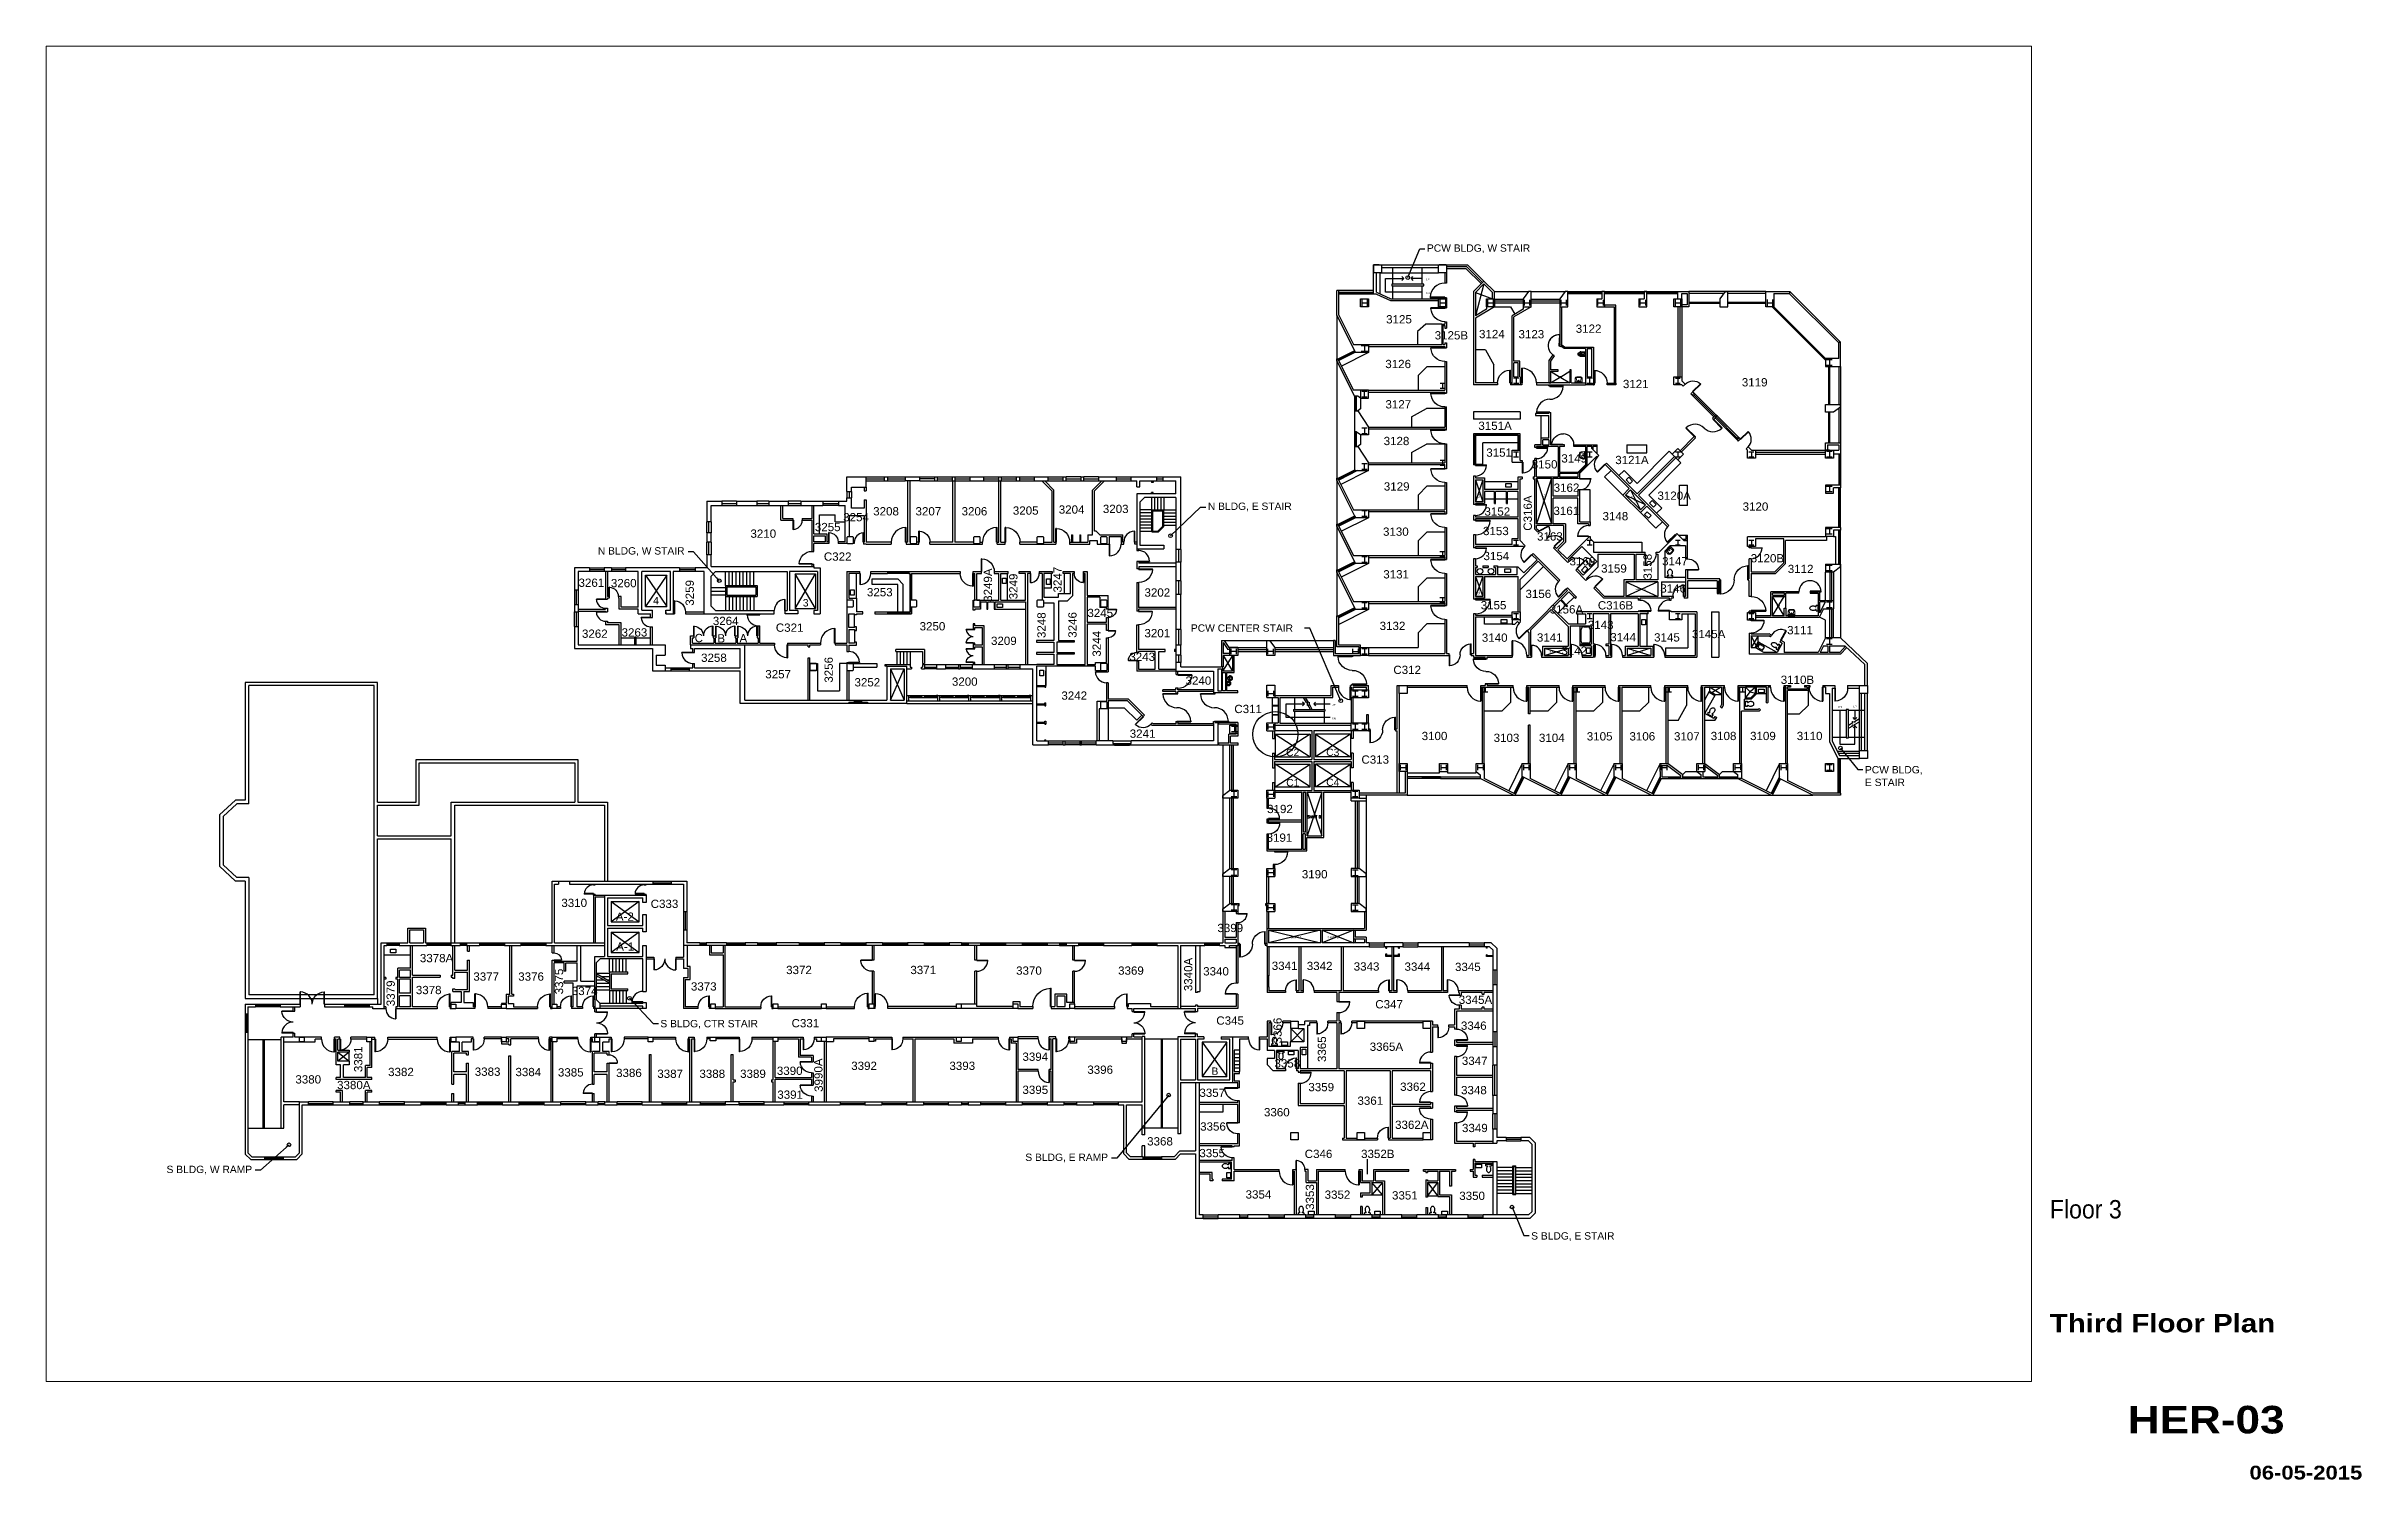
# Paper-space layout '11x17' of a CAD drawing. Header units: inches. Extents: x 0.8 to 16.5, y 0.7 to 10.5.
# The model-space entities are those that its viewports show. They can reach past a viewport. Long polylines and large blocks are cut down to what shows.
import ezdxf
from ezdxf.enums import TextEntityAlignment as Align

# ---------------------------------------------------------------- set-up
doc = ezdxf.new("R2010")
doc.units = ezdxf.units.IN
doc.header["$LTSCALE"] = 48
doc.header["$MEASUREMENT"] = 0
doc.linetypes.add('HIDDEN', pattern=[0.375, 0.25, -0.125])
doc.layers.get('0').update_dxf_attribs({"linetype": 'CONTINUOUS'})
doc.layers.get('DEFPOINTS').update_dxf_attribs({"color": 31, "linetype": 'CONTINUOUS'})
for name, color, linetype in [('A-Anno-Note', 2, 'CONTINUOUS'), ('A-ANNO-RNUM', 4, 'CONTINUOUS'), ('A-ANNO-RNUM-NEW', 4, 'CONTINUOUS'), ('A-ANNO-TEXT', 4, 'CONTINUOUS'), ('A-ANNO-TEXT-STAIR', 4, 'CONTINUOUS'), ('A-DOOR', 2, 'CONTINUOUS'), ('A-Door-New', 2, 'CONTINUOUS'), ('A-DOOR-REFERENCE', 2, 'CONTINUOUS'), ('A-FLOR-CASE', 3, 'CONTINUOUS'), ('A-Flor-Case-Exst', 33, 'CONTINUOUS'), ('A-Flor-Case-Rebuild', 5, 'CONTINUOUS'), ('A-FLOR-EVTR', 2, 'CONTINUOUS'), ('A-Flor-Fixt-New', 2, 'CONTINUOUS'), ('A-FLOR-HRAL', 1, 'CONTINUOUS'), ('A-FLOR-PFIX', 2, 'CONTINUOUS'), ('A-FLOR-STRS', 2, 'CONTINUOUS'), ('A-GLAZ', 2, 'CONTINUOUS'), ('A-GLAZ-SILL', 1, 'CONTINUOUS'), ('A-ROOF-MED', 3, 'CONTINUOUS'), ('A-ROOF-THIN', 1, 'CONTINUOUS'), ('A-SHAFT', 1, 'CONTINUOUS'), ('A-Wall-Exst', 43, 'CONTINUOUS'), ('A-WALL-FULL', 6, 'CONTINUOUS'), ('A-Wall-New', 5, 'CONTINUOUS'), ('S-COLS', 5, 'CONTINUOUS'), ('T-5', 5, 'CONTINUOUS')]:
    doc.layers.add(name, color=color, linetype=linetype)
doc.layers.get('0').freeze()
doc.styles.add('ARIAL', font='arial.ttf')
doc.styles.add('Arial90', font='arial.ttf', dxfattribs={"width": 0.9})
doc.styles.add('ArialBlack', font='')
doc.styles.add('RomanS', font='romans.shx', dxfattribs={"width": 0.8})
doc.styles.get("Standard").update_dxf_attribs({"font": 'SIMPLEX'})
doc.styles.get('ArialBlack').set_extended_font_data('Arial Black')
doc.dimstyles.new('DIM1-4', dxfattribs={"dimscale": 48, "dimtxt": 0.09375, "dimasz": 0.125, "dimexe": 0.125, "dimexo": 0.09375, "dimgap": 0.046875, "dimtad": 1, "dimdec": 4, "dimzin": 7, "dimdsep": 46, "dimlunit": 4, "dimtxsty": 'Standard', "dimblk": 'TICK', "dimcen": 2.25, "dimdle": 1.5, "dimadec": 0, "dimazin": 0, "dimtfac": 1, "dimtdec": 4, "dimtix": 1, "dimtofl": 0, "dimtmove": 2, "dimatfit": 3, "dimldrblk": 'TICK', "dimfxl": 1, "dimtolj": 1, "dimtzin": 0, "dimarcsym": 0})

psp = doc.layouts.new('11x17')

msp = doc.modelspace()

# ---------------------------------------------------------------- texts
at = {"layer": 'A-Anno-Note', "style": 'RomanS', "width": 0.8}
msp.add_text('SHAFT B', height=9, dxfattribs=at).set_placement((3466.9, 1234.7))
at = {"layer": 'A-ANNO-RNUM', "style": 'ARIAL'}
for s, p in [('3125', (3724.2, 2850.3)), ('3125B', (3882.7, 2798)), ('3124', (4027.4, 2802.1)), ('3123', (4156.3, 2801.6)), ('3122', (4343.1, 2819.7)), ('3126', (3721.5, 2704.4)), ('3121', (4497.1, 2639.1)), ('3119', (4885.3, 2644.6)), ('3127', (3722, 2572.7)), ('3151A', (4025.3, 2502.6)), ('3128', (3716.1, 2452.9)), ('3151', (4051.1, 2415)), ('3149', (4296.1, 2396.1)), ('3150', (4199.6, 2376.7)), ('3121A', (4472.1, 2390.9)), ('3129', (3716.7, 2304.5)), ('3162', (4271, 2300.5)), ('3120A', (4609.9, 2274.3)), ('3255', (1859.5, 2171.9)), ('3254', (1951.9, 2204.1)), ('3208', (2049.8, 2223.4)), ('3207', (2188, 2223.4)), ('3206', (2338.4, 2223.4)), ('3205', (2505.7, 2225.8)), ('3204', (2655.6, 2229.1)), ('3203', (2799.5, 2231.2)), ('3152', (4045.2, 2222.6)), ('3161', (4270.4, 2224.9)), ('3148', (4430.6, 2207.4)), ('3120', (4887.9, 2238.8)), ('3210', (1649.1, 2150.4)), ('3130', (3714, 2156.9)), ('3153', (4040.5, 2159)), ('3163', (4216.8, 2141.3)), ('C322', (1888.8, 2075.5)), ('3131', (3714.9, 2017.6)), ('3154', (4042, 2077.3)), ('3160', (4322.8, 2060.2)), ('3159', (4425.9, 2036.6)), ('3147', (4625, 2060.2)), ('3120B', (4914.2, 2070)), ('3112', (5035.2, 2035.2)), ('3261', (1087.9, 1990.1)), ('3260', (1193.6, 1988.8)), ('3253', (2029.4, 1959.2)), ('3202', (2935.4, 1958.1)), ('3156', (4179.1, 1953.7)), ('3146', (4619.1, 1971.4)), ('3264', (1526.4, 1865.4)), ('3245', (2749, 1891.5)), ('3155', (4033, 1916.7)), ('3156A', (4258.3, 1903.1)), ('C316B', (4415.3, 1916.3)), ('3262', (1099.2, 1823.7)), ('3263', (1228.5, 1827.9)), ('C', (1467.1, 1809.5)), ('B', (1541.3, 1808.5)), ('A', (1613.4, 1808.7)), ('C321', (1732, 1843.4)), ('3250', (2201.4, 1847.9)), ('3209', (2434.4, 1800.4)), ('3201', (2935.3, 1825.4)), ('3132', (3703, 1849.2)), ('3140', (4036.6, 1810.8)), ('3141', (4216.4, 1811.3)), ('3143', (4382.6, 1852.4)), ('3144', (4455.8, 1812.3)), ('3145', (4598.9, 1811.6)), ('3145A', (4722.5, 1822.6)), ('3111', (5033.2, 1835.2)), ('3258', (1488, 1745.1)), ('3243', (2886, 1748.3)), ('3142', (4296.2, 1768.2)), ('3257', (1697.6, 1691.4)), ('3252', (1988.8, 1665)), ('3200', (2306.8, 1667.2)), ('3240', (3069.5, 1670.5)), ('C312', (3747.8, 1705.6)), ('3110B', (5012.3, 1673.2)), ('3242', (2664.1, 1621.6)), ('C311', (3228.7, 1577.9)), ('3241', (2887.2, 1497.3)), ('3100', (3840.2, 1489.7)), ('3105', (4379.2, 1488.5)), ('3106', (4518.5, 1488.5)), ('3107', (4663.8, 1488.5)), ('3108', (4783.7, 1489.7)), ('3109', (4912.2, 1489.7)), ('3110', (5064.6, 1489.7)), ('C313', (3643.6, 1412.7)), ('3103', (4075.2, 1483.6)), ('3104', (4223, 1483.6)), ('3192', (3335.8, 1251.3)), ('3191', (3334, 1157.7)), ('3190', (3449, 1038.3)), ('3310', (1031.9, 944.7)), ('A-2', (1209.9, 899.7)), ('C333', (1323.5, 941.6)), ('3399', (3173.4, 862.8)), ('3378A', (570.1, 764.4)), ('A-1', (1211.1, 802.1)), ('3341', (3350.9, 739.3)), ('3342', (3465.2, 738.8)), ('3343', (3618.4, 737)), ('3344', (3784.2, 736.5)), ('3345', (3949, 735.7)), ('3372', (1765.7, 725.6)), ('3371', (2171.2, 725.6)), ('3340', (3127, 721.2)), ('C347', (3688.8, 613.6)), ('3345A', (3961.3, 628.3)), ('C331', (1783.4, 551.8)), ('C345', (3169.9, 560.4)), ('3346', (3968.3, 543.8)), ('3365A', (3670.6, 475)), ('3347', (3971.4, 429.1)), ('3358', (3359.7, 420.6)), ('3357', (3114.7, 324.7)), ('3359', (3470.4, 343.1)), ('3361', (3630.6, 298.8)), ('3362', (3769.9, 344.4)), ('3348', (3968.8, 333.2)), ('3356', (3117.1, 214.5)), ('3360', (3325.4, 261.1)), ('3362A', (3753.4, 220.1)), ('3349', (3971.8, 209.7)), ('3368', (2944.1, 166)), ('3355', (3114.5, 127.7)), ('C346', (3458.5, 125.1)), ('3352B', (3642.4, 125.1)), ('3354', (3265.5, -7.4)), ('3352', (3523.4, -8.1)), ('3351', (3743.4, -10.4)), ('3350', (3962.9, -11.9))]:
    msp.add_text(s, height=27, dxfattribs=at).set_placement(p)
for s, p in [('C316A', (4199.8, 2173.3)), ('3249A', (2437.7, 1941.2)), ('3247', (2665.2, 1971.7)), ('3158', (4591.2, 2013.9)), ('3259', (1464.4, 1928.6)), ('3249', (2520.8, 1949.5)), ('3248', (2612.6, 1823)), ('3246', (2713.7, 1823.9)), ('3244', (2792.8, 1762.2)), ('3256', (1918, 1677.2)), ('3340A', (3091.7, 669.8)), ('3366', (3383.2, 499.4)), ('3365', (3528, 438.4)), ('3353', (3488.9, -44.3))]:
    msp.add_text(s, height=27, rotation=90, dxfattribs=at).set_placement(p)
at = {"layer": 'A-ANNO-RNUM-NEW', "style": 'ARIAL'}
for s, rotation, p in [('3379', 90, (488.3, 620.8)), ('3375', 90, (1037.7, 659.4)), ('3381', 90, (382.4, 405.5)), ('3990A', 90.90492, (1885.5, 341.2))]:
    msp.add_text(s, height=27, rotation=rotation, dxfattribs=at).set_placement(p)
for s, p in [('3378', (556.9, 660.1)), ('3377', (744.6, 704.1)), ('3376', (891.2, 704.1)), ('3374', (1066.1, 657.1)), ('3373', (1454.8, 671.8)), ('3370', (2516.3, 723.6)), ('3369', (2849.3, 723.6)), ('3394', (2537, 442.4)), ('3380', (163.7, 368.3)), ('3382', (466.4, 392.6)), ('3383', (749.2, 393.5)), ('3384', (882.1, 392.4)), ('3385', (1020.7, 391.2)), ('3386', (1210.6, 389.6)), ('3387', (1345.1, 386.7)), ('3388', (1482.6, 386.7)), ('3389', (1615.5, 386.7)), ('3390', (1735.4, 396.4)), ('3392', (1978.1, 412.6)), ('3393', (2298.7, 412.6)), ('3396', (2748.8, 400)), ('3380A', (299.9, 349.9)), ('3391', (1736.8, 318.5)), ('3395', (2537, 334.3))]:
    msp.add_text(s, height=27, dxfattribs=at).set_placement(p)
at = {"layer": 'A-ANNO-TEXT', "style": 'ARIAL'}
for s, p in [('UP', (3853.7, 2991)), ('DN', (3853.7, 2946)), ('SHAFT 2', (4537.7, 1979.5)), ('SHAFT 4', (4257.8, 1774.5)), ('SHAFT 5', (4528.7, 1774.3)), ('UP', (3547.7, 1602)), ('DN', (5200.7, 1595)), ('UP', (5248.7, 1596)), ('DN', (3547.7, 1557)), ('SHAFT 9', (3412.7, 842.9)), ('SHAFT 10', (3533.1, 842.9))]:
    msp.add_text(s, height=6, dxfattribs=at).set_placement(p)
for s, rotation, p in [('SHAFT 7', 90, (4030.7, 2280)), ('SHAFT 1', 90, (4240.7, 2259)), ('SHAFT 6', 315.06934, (4521.4, 2283.2)), ('SHAFT 3', 90, (4030.7, 1965))]:
    msp.add_text(s, height=6, rotation=rotation, dxfattribs=at).set_placement(p)
at = {"layer": 'A-ANNO-TEXT-STAIR', "style": 'ARIAL'}
for s, p in [('PCW BLDG, W STAIR', (3857.4, 3084.4)), ('N BLDG, E STAIR', (3142.2, 2241.3)), ('N BLDG, W STAIR', (1151, 2095.6)), ('4', (1331.5, 1933.4)), ('3', (1820.2, 1926)), ('PCW CENTER STAIR', (3086.9, 1843.6)), ('C2', (3397.6, 1437.3)), ('C3', (3528.6, 1437.9)), ('C1', (3398.1, 1338.7)), ('C4', (3528.6, 1340)), ('PCW BLDG, ', (5287.2, 1381)), ('E STAIR', (5287.2, 1339.7)), ('S BLDG, CTR STAIR', (1355.2, 551.9)), ('B', (3154.1, 396.7)), ('S BLDG, W RAMP', (-256.9, 75.9)), ('S BLDG, E RAMP', (2546.4, 115.5)), ('S BLDG, E STAIR', (4197.6, -141.3))]:
    msp.add_text(s, height=24, dxfattribs=at).set_placement(p)

# ---------------------------------------------------------------- blocks, each defined once
blk = doc.blocks.new('sheettext_11x17')
at = {"style": 'Arial90', "width": 0.9}
for tag, p in [('GROSS', (1.865, 4.407)), ('USEABLE', (1.865, 4.251))]:
    blk.add_attdef(tag, text='', height=0.0938, dxfattribs=at).set_placement(p, align=Align.RIGHT)
blk.add_attdef('FLOOR', text='', height=0.125, dxfattribs=at).set_placement((0, 2.151), align=Align.TOP_LEFT)
at = {"color": 8, "style": 'ArialBlack'}
for tag, p, height in [('TITLE_1', (0, 1.464), 0.125), ('TITLE_2', (0, 1.251), 0.125), ('SCALE', (0, 0.25), 0.0938)]:
    blk.add_attdef(tag, p, '', height=height, dxfattribs=at)
blk.add_attdef('DWG#', text='', height=0.188, dxfattribs=at).set_placement((1.062, 0.751), align=Align.TOP_CENTER)
blk.add_attdef('DATE', text='', height=0.0938, dxfattribs=at).set_placement((2.125, 0.25), align=Align.RIGHT)
blk = doc.blocks.new('WC', base_point=(1632, 1959))
at = {"layer": 'A-FLOR-PFIX'}
for p, q in [((1623, 1953), (1623, 1959)), ((1623, 1959), (1641, 1959)), ((1623, 1953), (1627.8, 1953)), ((1627.8, 1953), (1627.8, 1951.1)), ((1636.2, 1953), (1641, 1953)), ((1636.2, 1953), (1636.2, 1951.1)), ((1641, 1959), (1641, 1953))]:
    blk.add_line(p, q, dxfattribs=at)
blk.add_lwpolyline([(1627.8, 1951.1, 0.049345), (1626.7, 1949.9, 0.083339), (1624.9, 1946.3, 0.087478), (1624.5, 1942.5, 0.072039), (1625.1, 1938.3, 0.083339), (1626.7, 1935.1, 0.106661), (1629.3, 1932.7, 0.132138), (1632, 1932, 0.132138), (1634.7, 1932.7, 0.106661), (1637.3, 1935.1, 0.083339), (1638.9, 1938.3, 0.072039), (1639.5, 1942.5, 0.072039), (1638.9, 1946.7, 0.083339), (1637.3, 1949.9, 0.049345), (1636.2, 1951.1, 0.132138)], format="xyb", dxfattribs=at)
blk = doc.blocks.new('DOOR42')
at = {"layer": 'A-DOOR'}
for p, q in [((0, 1.75), (0, 0)), ((0, 1.75), (42.5, 1.75)), ((0, 0), (42.5, 0)), ((42.5, 1.75), (42.5, 0))]:
    blk.add_line(p, q, dxfattribs=at)
blk.add_arc((0, 0), 42.5, 2.359905, 90, dxfattribs=at)
blk = doc.blocks.new('DOOR36')
for p, q in [((-1.5, 0), (0, 0)), ((-1.5, 0), (-1.5, -36)), ((0, 0), (0, -36)), ((-1.5, -36), (0, -36))]:
    blk.add_line(p, q)
blk.add_arc((0, 0), 36, 180, 267.6401)
blk = doc.blocks.new('TICK')
at = {"linetype": 'Continuous'}
blk.add_line((0.99, 0), (-0.99, 0), dxfattribs=at)
at = {"color": 11}
blk.add_line((-0.22, -0.22), (0.22, 0.22), dxfattribs=at)
blk = doc.blocks.new('drinking_fountain_round_4114 - drinking_fountain_-_wall_mounted_359-1659656-DRINKING FOUNTAIN ENLARGED PLANS')
for p, q in [((-20, -2.6), (-20, -2.3)), ((-20, -2.6), (13, -2.6)), ((6.5, -7.2), (6.5, -2.6)), ((9.5, -2.6), (9.5, -7.2)), ((13, -2.6), (13, -2.3))]:
    blk.add_line(p, q)
for centre, radius, start, end in [((-9, -9.6), 7.11, 90, 270), ((-9, -9.6), 6, 90, 270), ((-9, -9.6), 4, 90, 270), ((-9, -9.6), 7.11, 270, 90), ((-9, -9.6), 6, 270, 90), ((-9, -9.6), 4, 270, 90), ((8, -14.5), 7.5, 101.53696, 78.46304), ((8, -14.5), 6.5, 90, 270), ((8, -14.5), 4.02, 90, 270), ((8, -14.5), 6.5, 270, 90), ((8, -14.5), 4.02, 270, 90)]:
    blk.add_arc(centre, radius, start, end)
blk = doc.blocks.new('*U18')
for p, q in [((0, 0), (0, 0)), ((36, 0), (36, 0))]:
    blk.add_line(p, q)
blk.add_lwpolyline([(0, 0), (0, -36), (1.75, -36), (1.75, 0)], close=True)
blk.add_arc((0, 0), 36, 270, 0)
blk = doc.blocks.new('*U19')
for p, q in [((0, 0), (0, 0)), ((42, 0), (42, 0))]:
    blk.add_line(p, q)
blk.add_lwpolyline([(0, 0), (0, -42), (1.75, -42), (1.75, 0)], close=True)
blk.add_arc((0, 0), 42, 270, 0)
blk = doc.blocks.new('*U34')
for p, q in [((0, 0), (0, 0)), ((-36, 0), (-36, 0))]:
    blk.add_line(p, q)
blk.add_lwpolyline([(0, 0), (0, 36), (-1.75, 36), (-1.75, 0)], close=True)
blk.add_arc((0, 0), 36, 90, 180)
blk = doc.blocks.new('*U32')
for p, q in [((0, 0), (0, -6)), ((48, 0), (48, -6))]:
    blk.add_line(p, q)
blk.add_lwpolyline([(0, 0), (0, 48), (1.75, 48), (1.75, 0)], close=True)
blk.add_arc((0, 0), 48, 0, 90)
blk = doc.blocks.new('*U33')
for p, q in [((0, 0), (0, 0)), ((42, 0), (42, 0))]:
    blk.add_line(p, q)
blk.add_lwpolyline([(0, 0), (0, -42), (1.75, -42), (1.75, 0)], close=True)
blk.add_arc((0, 0), 42, 270, 0)
blk = doc.blocks.new('ASETWS-1490-FM_Toilet-Willoughby-1490-ASETWS-FM-BS-HC - Plan')
for p, q in [((-7, 15.7), (-7, 0)), ((-3, 24.2), (-6, 19.3)), ((-6, 19.3), (-3, 24.2)), ((-4.2, 17.6), (-1.8, 23.1)), ((-4.2, 17.6), (-1.8, 23.1)), ((1.8, 23.1), (4.2, 17.6)), ((1.8, 23.1), (4.2, 17.6)), ((3, 24.2), (5.9, 19.4)), ((7, 15.7), (7, 0)), ((-7, 0), (7, 0)), ((7, 0), (-7, 0))]:
    blk.add_line(p, q)
at = {"linetype": 'HIDDEN'}
for p, q in [((-7, 1), (7, 1)), ((-3.5, 20.5), (-2.3, 23.3)), ((-3.5, 1), (-3.5, 20.5)), ((-3, 5), (-3, 21.6)), ((-3, 5), (-2.1, 1)), ((3, 5), (2.1, 1)), ((2.3, 23.3), (3.5, 20.5)), ((3, 5), (3, 21.7)), ((3.5, 1), (3.5, 20.5))]:
    blk.add_line(p, q, dxfattribs=at)
blk.add_circle((0, 15.7), 1)
for centre, radius, start, end in [((0, 15.7), 7, 149.12305, 180), ((0, 15.7), 4.63, 156.52281, 23.47719), ((0, 15.7), 4.63, 156.52281, 23.47719), ((-0.1, 22.4), 3.37, 88.6512, 147.93088), ((0, 22.3), 2, 23.14666, 156.85334), ((0, 22.3), 2.02, 90.33052, 156.52281), ((-0.1, 22), 3.79, 35.64527, 88.6512), ((0, 22.3), 1.98, 22.81614, 90.33052), ((0, 15.7), 7, 360, 32.08467), ((0, 15.7), 7, 360, 30.87695)]:
    blk.add_arc(centre, radius, start, end)
blk.add_arc((0, 22.3), 2.5, 23.14666, 156.85334, dxfattribs=at)
blk = doc.blocks.new('Rwbl2320-Behavioral Health Lavatory - Plan')
at = {"lineweight": 18}
for p, q in [((-11.3, 15), (-11.3, 3.5)), ((11.3, 3.5), (-11.3, 3.5)), ((11.3, 3.5), (-11.3, 3.5)), ((-5.5, 4.5), (-8.1, 14.2)), ((0, 20.1), (-6.6, 20.1)), ((0, 4.5), (-5.5, 4.5)), ((-5, 17.9), (0, 17.9)), ((6.6, 20.1), (0, 20.1)), ((0, 17.9), (5, 17.9)), ((5.5, 4.5), (0, 4.5)), ((8.1, 14.2), (5.5, 4.5)), ((11.3, 3.5), (11.3, 15))]:
    blk.add_line(p, q, dxfattribs=at)
for p, q in [((-11.3, 0), (-11.3, 3.5)), ((-11.3, 0), (11.3, 0)), ((11.3, 0), (11.3, 3.5))]:
    blk.add_line(p, q)
blk.add_circle((0, 8), 1)
for centre, radius, start, end in [((-6.2, 15), 5.12, 94.25852, 180), ((-5.2, 14.9), 2.96, 85.53938, 195), ((5.2, 14.9), 2.96, 345, 94.46062), ((6.2, 15), 5.13, 0, 85.74148)]:
    blk.add_arc(centre, radius, start, end, dxfattribs=at)
for centre, radius in [((-4.3, 3.5), 0.25), ((0, 3.5), 0.75), ((4.3, 3.5), 0.25)]:
    blk.add_arc(centre, radius, 0, 180)
blk = doc.blocks.new('*U36')
for p, q in [((0, 0), (0, 0)), ((36, 0), (36, 0))]:
    blk.add_line(p, q)
blk.add_lwpolyline([(0, 0), (0, 36), (1.75, 36), (1.75, 0)], close=True)
blk.add_arc((0, 0), 36, 0, 90)
blk = doc.blocks.new('*U35')
for p, q in [((0, 0), (0, 0)), ((36, 0), (36, 0))]:
    blk.add_line(p, q)
blk.add_lwpolyline([(0, 0), (0, -36), (1.75, -36), (1.75, 0)], close=True)
blk.add_arc((0, 0), 36, 270, 0)
blk = doc.blocks.new('*U39')
for p, q in [((0, 0), (0, 0)), ((-48, 0), (-48, 0))]:
    blk.add_line(p, q)
blk.add_lwpolyline([(0, 0), (0, -48), (-1.75, -48), (-1.75, 0)], close=True)
blk.add_arc((0, 0), 48, 180, 270)
blk = doc.blocks.new('*U40')
for p, q in [((-36, 0), (-36, 0)), ((0, 0), (0, 0))]:
    blk.add_line(p, q)
blk.add_lwpolyline([(0, 0), (0, 36), (-1.75, 36), (-1.75, 0)], close=True)
blk.add_arc((0, 0), 36, 90, 180)
blk = doc.blocks.new('*U41')
for p, q in [((0, 0), (0, 0)), ((36, 0), (36, 0))]:
    blk.add_line(p, q)
blk.add_lwpolyline([(0, 0), (0, 36), (1.75, 36), (1.75, 0)], close=True)
blk.add_arc((0, 0), 36, 0, 90)
blk = doc.blocks.new('*U43')
for p, q in [((0, 0), (0, 0)), ((42, 0), (42, 0))]:
    blk.add_line(p, q)
blk.add_lwpolyline([(0, 0), (0, -42), (1.75, -42), (1.75, 0)], close=True)
blk.add_arc((0, 0), 42, 270, 0)
blk = doc.blocks.new('*U42')
for p, q in [((0, 0), (0, 0)), ((36, 0), (36, 0))]:
    blk.add_line(p, q)
blk.add_lwpolyline([(0, 0), (0, -36), (1.75, -36), (1.75, 0)], close=True)
blk.add_arc((0, 0), 36, 270, 0)

# ---------------------------------------------------------------- linework, layer by layer
at = {"layer": 'A-ANNO-RNUM'}
msp.add_line((3661.9, 121.4), (3661.9, 71.8), dxfattribs=at)
at = {"layer": 'A-ANNO-TEXT'}
for p, q in [((3721.7, 2997), (3781.7, 2997)), ((3721.7, 2952), (3721.7, 2997)), ((3841.7, 2952), (3721.7, 2952)), ((3781.7, 2997), (3775.7, 3003)), ((3781.7, 2997), (3775.7, 2991)), ((3805.7, 2997), (3811.7, 3003)), ((3805.7, 2997), (3811.7, 2991)), ((3841.7, 2997), (3805.7, 2997)), ((3397.7, 1608), (3457.7, 1608)), ((3397.7, 1563), (3397.7, 1608)), ((3457.7, 1608), (3451.7, 1614)), ((3457.7, 1608), (3451.7, 1602)), ((3487.7, 1608), (3493.7, 1614)), ((3487.7, 1608), (3493.7, 1602)), ((3487.7, 1608), (3541.7, 1608)), ((3541.7, 1563), (3397.7, 1563)), ((5205.4, 1587), (5205.4, 1476.3)), ((5254.7, 1557), (5248.7, 1563)), ((5254.7, 1536), (5248.7, 1530)), ((5254.7, 1587), (5254.7, 1557)), ((5254.7, 1557), (5260.7, 1563)), ((5254.7, 1536), (5260.7, 1530)), ((5254.7, 1476.3), (5254.7, 1536)), ((5205.4, 1476.3), (5254.7, 1476.3))]:
    msp.add_line(p, q, dxfattribs=at)
at = {"layer": 'A-DOOR'}
for centre, start, end in [((4289.2, 2777.3), 85.13501, 242.98956), ((5107.7, 1974), 90, 180)]:
    msp.add_arc(centre, 36, start, end, dxfattribs=at)
at = {"layer": 'A-Door-New'}
msp.add_arc((4301.4, 2454), 36, 0, 87.595, dxfattribs=at)
at = {"layer": 'A-DOOR-REFERENCE'}
for p, q in [((4223.4, 2172.8), (4255.1, 2190)), ((4224.1, 2171.5), (4255.8, 2188.7)), ((4255.8, 2188.7), (4255.1, 2190))]:
    msp.add_line(p, q, dxfattribs=at)
msp.add_arc((4223.4, 2172.8), 36, 315.00003, 26.06956, dxfattribs=at)
at = {"layer": 'A-FLOR-CASE'}
for p, q in [((4077.5, 2905), (4129.7, 2905)), ((4129.7, 2905), (4144.5, 2880.3)), ((3640.5, 2571.5), (3631.7, 2564.5)), ((3640.5, 2606), (3640.5, 2571.5)), ((4009.7, 2562), (4009.7, 2538)), ((4161.5, 2562), (4009.7, 2562)), ((4161.5, 2538), (4009.7, 2538)), ((4161.5, 2562), (4161.5, 2538)), ((4230, 2454), (4230, 2550)), ((3640.5, 2455), (3631.7, 2448)), ((3640.5, 2486), (3640.5, 2455)), ((4155.5, 2460), (4039.7, 2460)), ((4039.7, 2391), (4039.7, 2460)), ((4509.5, 2454), (4509.5, 2428.2)), ((4509.5, 2454), (4575.5, 2454)), ((4509.5, 2428.2), (4575.5, 2428.2)), ((4648.2, 2432.9), (4543.4, 2328.1)), ((4575.5, 2428.2), (4575.5, 2454)), ((4658.1, 2422.9), (4648.2, 2432.9)), ((4015.7, 2391), (4039.7, 2391)), ((4458.5, 2370.5), (4437.3, 2349.3)), ((4437.3, 2349.3), (4496.7, 2289.9)), ((4501, 2370.5), (4484, 2353.5)), ((4501, 2370.5), (4543.4, 2328.1)), ((4686.4, 2394.7), (4581.6, 2289.9)), ((4676.6, 2404.6), (4686.4, 2394.7)), ((4045.7, 2334), (4155.5, 2334)), ((4045.7, 2277), (4078.3, 2277)), ((4081.3, 2277), (4116.9, 2277)), ((4119.9, 2277), (4155.5, 2277)), ((4390.7, 2307), (4356.5, 2307)), ((4390.7, 2202), (4390.7, 2307)), ((4581.6, 2289.9), (4624, 2247.5)), ((4681.7, 2322), (4707.5, 2322)), ((4681.7, 2256), (4681.7, 2322)), ((4707.5, 2256), (4707.5, 2322)), ((1874.5, 2225.5), (1925.6, 2225.5)), ((1874.5, 2163), (1874.5, 2225.5)), ((1925.6, 2202), (1925.6, 2225.5)), ((1925.6, 2202), (1958.6, 2202)), ((4554, 2232.6), (4604.9, 2181.7)), ((4626.1, 2202.9), (4604.9, 2181.7)), ((4624, 2247.5), (4607, 2230.5)), ((4707.5, 2256), (4681.7, 2256)), ((4401.5, 2136), (4558.7, 2136)), ((4558.7, 2136), (4558.7, 2103)), ((4087.7, 2055), (4154.6, 2055)), ((4161.5, 1980.2), (4237.9, 2056.6)), ((1994.9, 1953), (1994.9, 2034.1)), ((2046, 1998), (2046, 2016)), ((2046, 2016), (2130, 2016)), ((2130, 1998), (2046, 1998)), ((2130, 2016), (2148, 1998)), ((2130, 1908), (2130, 1998)), ((2148, 1908), (2148, 1998)), ((2487, 2034), (2487, 1947)), ((2631, 1986), (2607, 1986)), ((2631, 2034), (2631, 1986)), ((2673, 2034), (2673, 1968)), ((4707.5, 1986), (4804.7, 1986)), ((5158.5, 1944), (5158.5, 2038)), ((1989, 1860), (1989, 1899)), ((2448, 1917), (2547, 1917)), ((4045.7, 1868.1), (4045.7, 1892)), ((4284.4, 1903.7), (4309.9, 1929.2)), ((4312, 1931.3), (4337.6, 1956.9)), ((4348.7, 1902), (4348.7, 1869)), ((4576.7, 1796), (4576.7, 1902)), ((4708.7, 1902), (4708.7, 1791)), ((4786.7, 1908), (4810.7, 1908)), ((4786.7, 1908), (4786.7, 1760)), ((4810.7, 1908), (4810.7, 1760)), ((5158.5, 1881), (5138.7, 1890.9)), ((1227, 1824), (1272, 1824)), ((1275, 1824), (1323, 1824)), ((1989, 1848.1), (1989, 1809.1)), ((4135.5, 1868.1), (4045.7, 1868.1)), ((5158.5, 1824), (5158.5, 1881)), ((1963.5, 1740), (1939.5, 1740)), ((1939.5, 1740), (1939.5, 1650.5)), ((4636.7, 1791), (4708.7, 1791)), ((4636.7, 1766), (4636.7, 1791)), ((4786.7, 1760), (4810.7, 1760)), ((5001.1, 1776), (4942.1, 1808.5)), ((1867.5, 1717.5), (1867.5, 1650.5)), ((2613, 1731), (2613, 1668)), ((2613, 1668), (2613, 1716)), ((1867.5, 1650.5), (1939.5, 1650.5)), ((2870.4, 1593.8), (2817, 1593.8)), ((2817, 1592.1), (2817, 1487.5)), ((2909.9, 1554.4), (2870.4, 1593.8)), ((3352.7, 1629), (3352.7, 1546)), ((3352.7, 1603.3), (3371.5, 1603.3)), ((3352.7, 1601.3), (3371.5, 1601.3)), ((4965.5, 1641), (4933.7, 1641)), ((2909.9, 1554.4), (2926.8, 1571.3)), ((3352.7, 1573.7), (3371.5, 1573.7)), ((3352.7, 1571.7), (3371.5, 1571.7)), ((3792.5, 1383), (3898.5, 1383)), ((3898.5, 1383), (3898.5, 1387)), ((3924.5, 1387), (3924.5, 1383)), ((3924.5, 1383), (4018.5, 1383)), ((4018.5, 1383), (4018.5, 1387)), ((4692.5, 1377), (4702.7, 1387)), ((4702.7, 1387), (4738.5, 1387)), ((4812.5, 1377), (4822.7, 1387)), ((4822.7, 1387), (4858.5, 1387)), ((453, 789), (540, 789)), ((3246, 477), (3228, 477)), ((3228, 465.4), (3246, 465.4)), ((3228, 453.8), (3246, 453.8)), ((3246, 477), (3246, 407.5)), ((3468, 486), (3468, 416)), ((3228, 442.2), (3246, 442.2)), ((3228, 430.7), (3246, 430.7)), ((3228, 419.1), (3246, 419.1)), ((3113.5, 276), (3192, 276)), ((3192, 276), (3192, 300))]:
    msp.add_line(p, q, dxfattribs=at)
at = {"layer": 'A-Flor-Case-Exst'}
for p, q in [((5184.5, 2155), (5191.5, 2155)), ((5191.5, 2155), (5191.5, 2064))]:
    msp.add_line(p, q, dxfattribs=at)
at = {"layer": 'A-Flor-Case-Rebuild'}
msp.add_line((4230, 2475.2), (4230, 2550), dxfattribs=at)
at = {"layer": 'A-FLOR-EVTR'}
for p, q in [((1306.8, 1926.3), (1306.8, 2028.3)), ((1306.8, 2028.3), (1375.8, 2028.3)), ((1306.8, 2028.3), (1375.8, 1926.3)), ((1375.8, 2028.3), (1306.8, 1926.3)), ((1375.8, 1926.3), (1375.8, 2028.3)), ((1795.4, 2033), (1861.4, 2033)), ((1795.4, 2033), (1795.4, 1919)), ((1861.4, 1919), (1795.4, 2033)), ((1795.4, 1919), (1861.4, 2033)), ((1861.4, 2033), (1861.4, 1919)), ((1306.8, 1926.3), (1375.8, 1926.3)), ((1795.4, 1919), (1861.4, 1919)), ((3362.5, 1509), (3476, 1509)), ((3362.5, 1509), (3362.5, 1435.1)), ((3362.5, 1509), (3476, 1435.1)), ((3476, 1509), (3362.5, 1435.1)), ((3476, 1509), (3476, 1435.1)), ((3494, 1509), (3607.5, 1435.1)), ((3607.5, 1509), (3494, 1435.1)), ((3607.5, 1509), (3494, 1509)), ((3494, 1509), (3494, 1435.1)), ((3607.5, 1509), (3607.5, 1435.1)), ((3362.5, 1435.1), (3476, 1435.1)), ((3476, 1337.3), (3362.5, 1411.1)), ((3362.5, 1337.3), (3476, 1411.1)), ((3362.5, 1337.3), (3362.5, 1411.1)), ((3362.5, 1411.1), (3476, 1411.1)), ((3476, 1337.3), (3476, 1411.1)), ((3607.5, 1435.1), (3494, 1435.1)), ((3494, 1337.3), (3494, 1411.1)), ((3607.5, 1411.1), (3494, 1411.1)), ((3607.5, 1337.3), (3494, 1411.1)), ((3494, 1337.3), (3607.5, 1411.1)), ((3607.5, 1337.3), (3607.5, 1411.1)), ((3362.5, 1337.3), (3476, 1337.3)), ((3607.5, 1337.3), (3494, 1337.3)), ((1194.5, 963), (1286, 963)), ((1194.5, 963), (1194.5, 896)), ((1194.5, 963), (1286, 896)), ((1286, 963), (1194.5, 896)), ((1286, 896), (1286, 963)), ((1194.5, 896), (1286, 896)), ((1286, 863), (1194.5, 796)), ((1194.5, 863), (1286, 796)), ((1194.5, 863), (1194.5, 796)), ((1194.5, 863), (1286, 863)), ((1286, 796), (1286, 863)), ((1194.5, 796), (1286, 796)), ((3124, 503), (3204, 391)), ((3204, 503), (3124, 391)), ((3204, 503), (3124, 503)), ((3124, 503), (3124, 391)), ((3204, 391), (3204, 503)), ((3124, 391), (3204, 391))]:
    msp.add_line(p, q, dxfattribs=at)
at = {"layer": 'A-Flor-Fixt-New'}
for p, q in [((4260.5, 2694), (4290.3, 2676.2)), ((4260.5, 2656), (4290.3, 2673.8)), ((4294.6, 2673.7), (4323.5, 2656)), ((4294.7, 2676.2), (4323.5, 2694))]:
    msp.add_line(p, q, dxfattribs=at)
msp.add_circle((4292.5, 2675), 2.5, dxfattribs=at)
at = {"layer": 'A-FLOR-HRAL'}
for p, q in [((4712.5, 2920), (4813.5, 2920)), ((4712.5, 2916), (4813.5, 2916)), ((4839.5, 2920), (4963.5, 2920)), ((4839.5, 2916), (4963.5, 2916)), ((4983.8, 2905), (5158.5, 2730.3)), ((4989.5, 2905), (5158.5, 2736)), ((5167.7, 2710), (5167.7, 2586)), ((5171.7, 2710), (5171.7, 2586)), ((5167.7, 2560), (5167.7, 2460)), ((5171.7, 2560), (5171.7, 2460))]:
    msp.add_line(p, q, dxfattribs=at)
at = {"layer": 'A-FLOR-PFIX'}
for p, q in [((4507.5, 2339.7), (4516.1, 2348.2)), ((4516.1, 2348.2), (4528.7, 2335.3)), ((4114.7, 2316), (4114.7, 2328)), ((4114.7, 2328), (4132.7, 2328)), ((4132.7, 2316), (4114.7, 2316)), ((4132.7, 2328), (4132.7, 2316)), ((4520.2, 2326.9), (4507.5, 2339.7)), ((4528.7, 2335.3), (4520.2, 2326.9)), ((4584.1, 2263.1), (4592.5, 2271.7)), ((4592.5, 2271.7), (4605.3, 2259)), ((4567.9, 2226.9), (4576.4, 2235.4)), ((4580.6, 2214.2), (4567.9, 2226.9)), ((4576.4, 2235.4), (4589.1, 2222.6)), ((4589.1, 2222.6), (4580.6, 2214.2)), ((4596.9, 2250.5), (4584.1, 2263.1)), ((4605.3, 2259), (4596.9, 2250.5)), ((4111.7, 2037), (4111.7, 2049)), ((4111.7, 2049), (4129.7, 2049)), ((4129.7, 2049), (4129.7, 2037)), ((4361.9, 2044.3), (4374.3, 2057.3)), ((4370.5, 2036), (4361.9, 2044.3)), ((4383, 2048.9), (4370.5, 2036)), ((4374.3, 2057.3), (4383, 2048.9)), ((4389.9, 2063.7), (4386.5, 2060.4)), ((4390.7, 2056.1), (4386.5, 2060.4)), ((4389.9, 2063.7), (4388.6, 2065)), ((4403.5, 2068.7), (4390.7, 2056.1)), ((4395.9, 2069.6), (4394.6, 2071)), ((4399.3, 2073), (4395.9, 2069.6)), ((4399.3, 2073), (4403.5, 2068.7)), ((1975.9, 1980.8), (1987.9, 1980.8)), ((1975.9, 1962.8), (1975.9, 1980.8)), ((1987.9, 1980.8), (1987.9, 1962.8)), ((2472, 2019), (2484, 2019)), ((2472, 2001), (2472, 2019)), ((2484, 2001), (2472, 2001)), ((2484, 2019), (2484, 2001)), ((2616, 2016), (2628, 2016)), ((2616, 1998), (2616, 2016)), ((2628, 1998), (2616, 1998)), ((2628, 2016), (2628, 1998)), ((4129.7, 2037), (4111.7, 2037)), ((4641.8, 2026.7), (4646.6, 2026.7)), ((4641.8, 2026.7), (4641.8, 2020.7)), ((4641.8, 2020.7), (4659.8, 2020.7)), ((4646.6, 2026.7), (4646.6, 2028.5)), ((4655.1, 2026.7), (4655.1, 2028.5)), ((4655.1, 2026.7), (4659.8, 2026.7)), ((4659.8, 2020.7), (4659.8, 2026.7)), ((1987.9, 1962.8), (1975.9, 1962.8)), ((2454, 1923), (2454, 1935)), ((2454, 1935), (2472, 1935)), ((2472, 1923), (2454, 1923)), ((2472, 1935), (2472, 1923)), ((5003, 1930.5), (4985.4, 1959)), ((4985.4, 1896), (5003.4, 1926.2)), ((5023.4, 1896), (5005.5, 1926.2)), ((5005.9, 1930.5), (5023.4, 1959)), ((5028.2, 1959), (5028.2, 1921)), ((5128.4, 1924.7), (5126.6, 1924.7)), ((5128.4, 1916.2), (5126.6, 1916.2)), ((5128.4, 1924.7), (5128.4, 1929.4)), ((5134.4, 1929.4), (5128.4, 1929.4)), ((5128.4, 1911.4), (5128.4, 1916.2)), ((5128.4, 1911.4), (5134.4, 1911.4)), ((5134.4, 1911.4), (5134.4, 1929.4)), ((4099.7, 1872), (4099.7, 1884)), ((4099.7, 1884), (4117.7, 1884)), ((4117.7, 1872), (4099.7, 1872)), ((4117.7, 1884), (4117.7, 1872)), ((4357.7, 1803), (4357.7, 1863)), ((4360.7, 1812), (4360.7, 1851)), ((4369.7, 1860), (4381.7, 1860)), ((4390.7, 1851), (4390.7, 1812)), ((4558.7, 1884), (4570.7, 1884)), ((4558.7, 1866), (4558.7, 1884)), ((4570.7, 1866), (4558.7, 1866)), ((4570.7, 1884), (4570.7, 1866)), ((4932.2, 1798.8), (4915.5, 1830.2)), ((4938.6, 1830.2), (4915.5, 1791.7)), ((4938.6, 1810.5), (4938.6, 1830.2)), ((4384.7, 1806), (4366.7, 1806)), ((4378.7, 1791), (4390.7, 1791)), ((4378.7, 1773), (4378.7, 1791)), ((4390.7, 1773), (4378.7, 1773)), ((4390.7, 1791), (4390.7, 1773)), ((4943.4, 1802.9), (4937.2, 1792.6)), ((4937.2, 1792.6), (4952.6, 1783.3)), ((4958.8, 1793.6), (4943.4, 1802.9)), ((4952.6, 1783.3), (4958.8, 1793.6)), ((4996.9, 1787.4), (4999.2, 1791.6)), ((4996.9, 1787.4), (5002.1, 1784.5)), ((4999.2, 1791.6), (4997.6, 1792.5)), ((5003.3, 1799), (5001.7, 1799.9)), ((5002.1, 1784.5), (5010.8, 1800.3)), ((5003.3, 1799), (5005.6, 1803.2)), ((5010.8, 1800.3), (5005.6, 1803.2)), ((2593.9, 1699.9), (2593.9, 1717.9)), ((2593.9, 1717.9), (2605.9, 1717.9)), ((2605.9, 1699.9), (2593.9, 1699.9)), ((2605.9, 1717.9), (2605.9, 1699.9)), ((4818.7, 1638.9), (4779.7, 1662)), ((4787.3, 1645.3), (4815.5, 1662)), ((4912.7, 1647), (4897.7, 1662)), ((4897.7, 1627), (4912.7, 1647)), ((4897.7, 1617), (4903.7, 1617)), ((4897.7, 1599), (4897.7, 1617)), ((4903.7, 1599), (4897.7, 1599)), ((4903.7, 1612.2), (4903.7, 1617)), ((4903.7, 1612.2), (4905.6, 1612.2)), ((4903.7, 1603.8), (4905.6, 1603.8)), ((4903.7, 1599), (4903.7, 1603.8)), ((4929.7, 1662), (4912.7, 1647)), ((4912.7, 1647), (4929.7, 1642.7)), ((4939.7, 1644), (4939.7, 1656)), ((4939.7, 1656), (4957.7, 1656)), ((4957.7, 1644), (4939.7, 1644)), ((4957.7, 1656), (4957.7, 1644)), ((474, 795), (474, 807)), ((474, 807), (492, 807)), ((492, 795), (474, 795)), ((492, 807), (492, 795)), ((3413.5, 548), (3456, 504)), ((3413.5, 548), (3413.5, 504)), ((3456, 548), (3413.5, 504)), ((3355.8, 498), (3351, 498)), ((3351, 492), (3351, 498)), ((3369, 492), (3351, 492)), ((3355.8, 498), (3355.8, 499.9)), ((3364.2, 498), (3364.2, 499.9)), ((3369, 498), (3364.2, 498)), ((3369, 498), (3369, 492)), ((3372, 468), (3372, 474)), ((3372, 474), (3390, 474)), ((3372, 468), (3376.8, 468)), ((3376.8, 468), (3376.8, 466.1)), ((3384, 492), (3384, 504)), ((3384, 504), (3402, 504)), ((3402, 492), (3384, 492)), ((3385.2, 468), (3390, 468)), ((3385.2, 468), (3385.2, 466.1)), ((3390, 474), (3390, 468)), ((3402, 504), (3402, 492)), ((3405, 462), (3405, 474)), ((3405, 474), (3423, 474)), ((3423, 462), (3405, 462)), ((3423, 474), (3423, 462)), ((3450, 480), (3462, 480)), ((3450, 462), (3450, 480)), ((3462, 462), (3450, 462)), ((3462, 480), (3462, 462)), ((3204, 78), (3216, 78)), ((3204, 60), (3204, 78)), ((3210, 103.2), (3208.1, 103.2)), ((3210, 94.8), (3208.1, 94.8)), ((3210, 108), (3210, 103.2)), ((3210, 108), (3216, 108)), ((3210, 94.8), (3210, 90)), ((3216, 90), (3210, 90)), ((3216, 108), (3216, 90)), ((3216, 78), (3216, 60)), ((4017, 93), (4017, 105)), ((4017, 105), (4035, 105)), ((4035, 93), (4017, 93)), ((4035, 105), (4035, 93)), ((4050, 99), (4050, 105)), ((4050, 105), (4068, 105)), ((4050, 99), (4054.8, 99)), ((4054.8, 99), (4054.8, 97.1)), ((4063.2, 99), (4068, 99)), ((4063.2, 99), (4063.2, 97.1)), ((4068, 105), (4068, 99)), ((3216, 60), (3204, 60)), ((3712.5, 5), (3678, 45)), ((3712.5, 45), (3678, 5)), ((3678, 5), (3712.5, 5)), ((3859.5, 0), (3892.5, 45)), ((3859.5, 45), (3892.5, 0)), ((3892.5, 0), (3859.5, 0)), ((3442.8, -54), (3438, -54)), ((3438, -60), (3438, -54)), ((3456, -60), (3438, -60)), ((3442.8, -54), (3442.8, -52.1)), ((3451.2, -54), (3451.2, -52.1)), ((3456, -54), (3451.2, -54)), ((3456, -54), (3456, -60)), ((3471, -60), (3471, -48)), ((3471, -48), (3489, -48)), ((3489, -60), (3471, -60)), ((3489, -48), (3489, -60)), ((3658.8, -54), (3654, -54)), ((3654, -60), (3654, -54)), ((3672, -60), (3654, -60)), ((3658.8, -54), (3658.8, -52.1)), ((3667.2, -54), (3667.2, -52.1)), ((3672, -54), (3667.2, -54)), ((3672, -54), (3672, -60)), ((3687, -60), (3687, -48)), ((3687, -48), (3705, -48)), ((3705, -60), (3687, -60)), ((3705, -48), (3705, -60)), ((3871.8, -54), (3867, -54)), ((3867, -60), (3867, -54)), ((3885, -60), (3867, -60)), ((3871.8, -54), (3871.8, -52.1)), ((3880.2, -54), (3880.2, -52.1)), ((3885, -54), (3880.2, -54)), ((3885, -54), (3885, -60)), ((3906, -60), (3906, -48)), ((3906, -48), (3924, -48)), ((3924, -60), (3906, -60)), ((3924, -48), (3924, -60))]:
    msp.add_line(p, q, dxfattribs=at)
for points in [[(4394.6, 2071, 0.049345), (4394.5, 2072.6, 0.083339), (4393.2, 2076.4, 0.087478), (4390.9, 2079.4, 0.072039), (4387.5, 2082, 0.083339), (4384.1, 2083.2, 0.106661), (4380.6, 2083.1, 0.132138), (4378.2, 2081.7, 0.132138), (4376.7, 2079.2, 0.106661), (4376.5, 2075.8, 0.083339), (4377.7, 2072.3, 0.072039), (4380.2, 2068.9, 0.072039), (4383.5, 2066.4, 0.083339), (4386.9, 2065.2, 0.049345), (4388.6, 2065, 0.132138)], [(4646.6, 2028.5, -0.049345), (4645.5, 2029.8, -0.083339), (4643.8, 2033.4, -0.087478), (4643.3, 2037.2, -0.072039), (4643.9, 2041.3, -0.083339), (4645.5, 2044.6, -0.106661), (4648.1, 2047, -0.132138), (4650.8, 2047.7, -0.132138), (4653.6, 2047, -0.106661), (4656.2, 2044.6, -0.083339), (4657.7, 2041.3, -0.072039), (4658.3, 2037.2, -0.072039), (4657.7, 2033, -0.083339), (4656.2, 2029.8, -0.049345), (4655.1, 2028.5, -0.132138)], [(5126.6, 1916.2, -0.049345), (5125.3, 1915.1, -0.083339), (5121.7, 1913.4, -0.087478), (5117.9, 1912.9, -0.072039), (5113.8, 1913.5, -0.083339), (5110.5, 1915.1, -0.106661), (5108.1, 1917.7, -0.132138), (5107.4, 1920.4, -0.132138), (5108.1, 1923.1, -0.106661), (5110.5, 1925.7, -0.083339), (5113.8, 1927.3, -0.072039), (5117.9, 1927.9, -0.072039), (5122.1, 1927.3, -0.083339), (5125.3, 1925.7, -0.049345), (5126.6, 1924.7, -0.132138)], [(4997.6, 1792.5, -0.049345), (4996, 1792.1, -0.083339), (4992, 1792.3, -0.087478), (4988.4, 1793.8, -0.072039), (4985.1, 1796.3, -0.083339), (4983, 1799.3, -0.106661), (4982.2, 1802.7, -0.132138), (4982.8, 1805.4, -0.132138), (4984.8, 1807.5, -0.106661), (4988.1, 1808.6, -0.083339), (4991.7, 1808.4, -0.072039), (4995.7, 1806.9, -0.072039), (4999, 1804.4, -0.083339), (5001.1, 1801.4, -0.049345), (5001.7, 1799.9, -0.132138)], [(4905.6, 1603.8, 0.049345), (4906.8, 1602.7, 0.083339), (4910.4, 1600.9, 0.087478), (4914.2, 1600.5, 0.072039), (4918.4, 1601.1, 0.083339), (4921.7, 1602.7, 0.106661), (4924, 1605.3, 0.132138), (4924.7, 1608, 0.132138), (4924, 1610.7, 0.106661), (4921.7, 1613.3, 0.083339), (4918.4, 1614.9, 0.072039), (4914.2, 1615.5, 0.072039), (4910.1, 1614.9, 0.083339), (4906.8, 1613.3, 0.049345), (4905.6, 1612.2, 0.132138)], [(3364.2, 499.9, 0.049345), (3365.3, 501.1, 0.083339), (3367.1, 504.7, 0.087478), (3367.5, 508.5, 0.072039), (3366.9, 512.7, 0.083339), (3365.3, 515.9, 0.106661), (3362.7, 518.3, 0.132138), (3360, 519, 0.132138), (3357.3, 518.3, 0.106661), (3354.7, 515.9, 0.083339), (3353.1, 512.7, 0.072039), (3352.5, 508.5, 0.072039), (3353.1, 504.3, 0.083339), (3354.7, 501.1, 0.049345), (3355.8, 499.9, 0.132138)], [(3376.8, 466.1, 0.049345), (3375.7, 464.9, 0.083339), (3373.9, 461.3, 0.087478), (3373.5, 457.5, 0.072039), (3374.1, 453.3, 0.083339), (3375.7, 450.1, 0.106661), (3378.3, 447.7, 0.132138), (3381, 447, 0.132138), (3383.7, 447.7, 0.106661), (3386.3, 450.1, 0.083339), (3387.9, 453.3, 0.072039), (3388.5, 457.5, 0.072039), (3387.9, 461.7, 0.083339), (3386.3, 464.9, 0.049345), (3385.2, 466.1, 0.132138)], [(3208.1, 103.2, 0.049345), (3206.9, 104.3, 0.083339), (3203.3, 106.1, 0.087478), (3199.5, 106.5, 0.072039), (3195.3, 105.9, 0.083339), (3192.1, 104.3, 0.106661), (3189.7, 101.7, 0.132138), (3189, 99, 0.132138), (3189.7, 96.3, 0.106661), (3192.1, 93.7, 0.083339), (3195.3, 92.1, 0.072039), (3199.5, 91.5, 0.072039), (3203.7, 92.1, 0.083339), (3206.9, 93.7, 0.049345), (3208.1, 94.8, 0.132138)], [(4054.8, 97.1, 0.049345), (4053.7, 95.9, 0.083339), (4051.9, 92.3, 0.087478), (4051.5, 88.5, 0.072039), (4052.1, 84.3, 0.083339), (4053.7, 81.1, 0.106661), (4056.3, 78.7, 0.132138), (4059, 78, 0.132138), (4061.7, 78.7, 0.106661), (4064.3, 81.1, 0.083339), (4065.9, 84.3, 0.072039), (4066.5, 88.5, 0.072039), (4065.9, 92.7, 0.083339), (4064.3, 95.9, 0.049345), (4063.2, 97.1, 0.132138)], [(3451.2, -52.1, 0.049345), (3452.3, -50.9, 0.083339), (3454.1, -47.3, 0.087478), (3454.5, -43.5, 0.072039), (3453.9, -39.3, 0.083339), (3452.3, -36.1, 0.106661), (3449.7, -33.7, 0.132138), (3447, -33, 0.132138), (3444.3, -33.7, 0.106661), (3441.7, -36.1, 0.083339), (3440.1, -39.3, 0.072039), (3439.5, -43.5, 0.072039), (3440.1, -47.7, 0.083339), (3441.7, -50.9, 0.049345), (3442.8, -52.1, 0.132138)], [(3667.2, -52.1, 0.049345), (3668.3, -50.9, 0.083339), (3670.1, -47.3, 0.087478), (3670.5, -43.5, 0.072039), (3669.9, -39.3, 0.083339), (3668.3, -36.1, 0.106661), (3665.7, -33.7, 0.132138), (3663, -33, 0.132138), (3660.3, -33.7, 0.106661), (3657.7, -36.1, 0.083339), (3656.1, -39.3, 0.072039), (3655.5, -43.5, 0.072039), (3656.1, -47.7, 0.083339), (3657.7, -50.9, 0.049345), (3658.8, -52.1, 0.132138)], [(3880.2, -52.1, 0.049345), (3881.3, -50.9, 0.083339), (3883.1, -47.3, 0.087478), (3883.5, -43.5, 0.072039), (3882.9, -39.3, 0.083339), (3881.3, -36.1, 0.106661), (3878.7, -33.7, 0.132138), (3876, -33, 0.132138), (3873.3, -33.7, 0.106661), (3870.7, -36.1, 0.083339), (3869.1, -39.3, 0.072039), (3868.5, -43.5, 0.072039), (3869.1, -47.7, 0.083339), (3870.7, -50.9, 0.049345), (3871.8, -52.1, 0.132138)]]:
    msp.add_lwpolyline(points, format="xyb", dxfattribs=at)
msp.add_circle((5004.4, 1928.4), 2.5, dxfattribs=at)
for centre, radius, start, end in [((4369.7, 1851), 9, 90, 180), ((4381.7, 1851), 9, 0, 90), ((4366.7, 1812), 6, 180, 270), ((4384.7, 1812), 6, 270, 0)]:
    msp.add_arc(centre, radius, start, end, dxfattribs=at)
at = {"layer": 'A-FLOR-STRS'}
for p, q in [((3745.7, 2979), (3745.7, 3033)), ((3841.7, 2979), (3841.7, 3033)), ((3742.7, 2979), (3742.7, 2973)), ((3847.7, 2979), (3742.7, 2979)), ((3742.7, 2973), (3847.7, 2973)), ((3745.7, 2931), (3745.7, 2973)), ((3841.7, 2931), (3841.7, 2973)), ((3847.7, 2973), (3847.7, 2979)), ((2959.5, 2241.3), (2959.5, 2281.5)), ((2969.5, 2241.3), (2969.5, 2281.5)), ((2979.5, 2241.3), (2979.5, 2281.5)), ((2989.5, 2241.3), (2989.5, 2281.5)), ((2999.5, 2241.3), (2999.5, 2281.5)), ((2959.5, 2241.3), (2920.5, 2241.3)), ((2959.5, 2231.3), (2920.5, 2231.3)), ((2959.5, 2221.3), (2920.5, 2221.3)), ((2959.5, 2211.3), (2920.5, 2211.3)), ((2959.5, 2201.3), (2920.5, 2201.3)), ((2959.5, 2169.3), (2959.5, 2241.3)), ((2959.5, 2241.3), (2998.8, 2241.3)), ((2962.5, 2172.3), (2962.5, 2238.3)), ((2962.5, 2238.3), (2995.8, 2238.3)), ((2995.8, 2188.5), (2995.8, 2238.3)), ((2998.8, 2187.3), (2998.8, 2241.3)), ((2998.8, 2241.3), (3037.8, 2241.3)), ((2998.8, 2231.3), (3037.8, 2231.3)), ((2998.8, 2221.3), (3037.8, 2221.3)), ((2998.8, 2211.3), (3037.8, 2211.3)), ((2998.8, 2201.3), (3037.8, 2201.3)), ((2959.5, 2191.3), (2920.5, 2191.3)), ((2959.5, 2181.3), (2920.5, 2181.3)), ((2959.5, 2171.3), (2920.5, 2171.3)), ((2959.5, 2169.3), (2980.8, 2169.3)), ((2962.5, 2172.3), (2979.5, 2172.3)), ((2995.8, 2188.5), (2979.5, 2172.3)), ((2998.8, 2187.3), (2980.8, 2169.3)), ((2998.8, 2191.3), (3037.8, 2191.3)), ((1568, 1986.5), (1520.4, 1986.5)), ((1568, 1975), (1520.4, 1975)), ((1568, 1994.5), (1568, 2040.5)), ((1579.5, 1994.5), (1579.5, 2040.5)), ((1591, 1994.5), (1591, 2040.5)), ((1602.5, 1994.5), (1602.5, 2040.5)), ((1614, 1994.5), (1614, 2040.5)), ((1625.5, 1994.5), (1625.5, 2040.5)), ((1637, 1994.5), (1637, 2040.5)), ((1648.5, 1994.5), (1648.5, 2040.5)), ((1660, 1994.5), (1660, 2040.5)), ((1568, 1963.5), (1520.4, 1963.5)), ((1568, 1958.5), (1568, 1912.5)), ((1579.5, 1958.5), (1579.5, 1912.5)), ((1591, 1958.5), (1591, 1912.5)), ((1602.5, 1958.5), (1602.5, 1912.5)), ((1614, 1958.5), (1614, 1912.5)), ((1625.5, 1958.5), (1625.5, 1912.5)), ((1637, 1958.5), (1637, 1912.5)), ((1648.5, 1958.5), (1648.5, 1912.5)), ((1660, 1958.5), (1660, 1912.5)), ((2127, 1779), (2127, 1737)), ((2138, 1779), (2138, 1737)), ((2149, 1779), (2149, 1737)), ((2160, 1779), (2160, 1737)), ((2171, 1779), (2171, 1737)), ((3421.7, 1590), (3421.7, 1584)), ((3421.7, 1590), (3523.7, 1590)), ((3425.5, 1629), (3425.5, 1590)), ((3464.1, 1612.1), (3454.4, 1629)), ((3470.4, 1612.1), (3460.6, 1629)), ((3464.1, 1612.1), (3466.3, 1613.3)), ((3466.3, 1613.3), (3466.3, 1603.1)), ((3466.3, 1603.1), (3468.6, 1604.4)), ((3476.9, 1590), (3468.6, 1604.4)), ((3470.4, 1612.1), (3472.5, 1613.3)), ((3472.5, 1613.3), (3472.5, 1603.1)), ((3472.5, 1603.1), (3474.8, 1604.4)), ((3483.1, 1590), (3474.8, 1604.4)), ((3521.5, 1629), (3521.5, 1590)), ((3523.7, 1590), (3523.7, 1584)), ((5233.6, 1590), (5226.4, 1590)), ((5226.4, 1590), (5226.4, 1497)), ((5233.6, 1497), (5233.6, 1590)), ((3421.7, 1584), (3523.7, 1584)), ((3425.5, 1584), (3425.5, 1545)), ((3521.5, 1584), (3521.5, 1545)), ((5180.5, 1587), (5226.4, 1587)), ((5233.6, 1587), (5286.5, 1587)), ((5233.6, 1539), (5247.4, 1547)), ((5233.6, 1528.6), (5247.4, 1536.6)), ((5247.4, 1547), (5245.6, 1550.2)), ((5245.6, 1550.2), (5255.1, 1547.8)), ((5245.6, 1539.8), (5255.1, 1537.4)), ((5247.4, 1536.6), (5245.6, 1539.8)), ((5253.5, 1550.5), (5269.5, 1559.7)), ((5255.1, 1547.8), (5253.5, 1550.5)), ((5253.5, 1540.1), (5269.5, 1549.3)), ((5255.1, 1537.4), (5253.5, 1540.1)), ((5180.5, 1499), (5226.4, 1499)), ((5226.4, 1497), (5233.6, 1497)), ((5233.6, 1499), (5286.5, 1499)), ((1189, 733), (1189, 775)), ((1200, 733), (1200, 775)), ((1211, 733), (1211, 775)), ((1222, 733), (1222, 775)), ((1233, 733), (1233, 775)), ((1244, 733), (1244, 775)), ((1189, 728), (1147, 728)), ((1189, 701.9), (1147, 726.1)), ((1189, 695.9), (1147, 720.1)), ((1152.5, 717), (1147, 717)), ((1171.5, 706), (1147, 706)), ((1189, 695), (1147, 695)), ((1189, 684), (1147, 684)), ((1189, 717), (1162.8, 717)), ((1189, 706), (1181.9, 706)), ((1189, 733), (1189, 672)), ((1189, 733), (1249, 733)), ((1195, 727), (1195, 678)), ((1195, 727), (1249, 727)), ((1249, 727), (1249, 733)), ((1189, 673), (1147, 673)), ((1189, 672), (1249, 672)), ((1189, 672), (1189, 630)), ((1195, 678), (1249, 678)), ((1200, 672), (1200, 630)), ((1211, 672), (1211, 630)), ((1222, 672), (1222, 630)), ((1233, 672), (1233, 630)), ((1244, 672), (1244, 630)), ((1249, 672), (1249, 678)), ((117, 510.5), (9, 510.5)), ((59, 222), (59, 510.5)), ((63, 222), (63, 510.5)), ((3044.5, 513.5), (2936.5, 513.5)), ((2990.5, 222), (2990.5, 513.5)), ((2994.5, 222), (2994.5, 513.5)), ((9, 222), (63, 222)), ((63, 222), (117, 222)), ((117, 222), (126, 222)), ((2990.5, 222), (2936.5, 222)), ((3044.5, 222), (2990.5, 222)), ((4138, 93.7), (4085.5, 93.7)), ((4138, 83.2), (4085.5, 83.2)), ((4148, 93.7), (4200.5, 93.7)), ((4148, 83.2), (4200.5, 83.2)), ((4138, 72.7), (4085.5, 72.7)), ((4138, 62.2), (4085.5, 62.2)), ((4138, 51.7), (4085.5, 51.7)), ((4138, 41.2), (4085.5, 41.2)), ((4138, 30.7), (4085.5, 30.7)), ((4138, 20.2), (4085.5, 20.2)), ((4138, 9.7), (4085.5, 9.7)), ((4148, 72.7), (4200.5, 72.7)), ((4148, 62.2), (4200.5, 62.2)), ((4148, 51.7), (4200.5, 51.7)), ((4148, 41.2), (4200.5, 41.2)), ((4148, 30.7), (4200.5, 30.7)), ((4148, 20.2), (4200.5, 20.2)), ((4148, 9.7), (4200.5, 9.7))]:
    msp.add_line(p, q, dxfattribs=at)
at = {"layer": 'A-GLAZ'}
for p, q in [((3921.5, 3036), (3987, 3036)), ((4039.3, 2983.7), (3987, 3036)), ((3683.5, 2948.4), (3569.5, 2948.4)), ((4317.5, 2951), (4428.5, 2951)), ((4437.5, 2951), (4566.5, 2951)), ((4575.5, 2951), (4676.5, 2951)), ((4077.5, 2924), (4171.5, 2924)), ((4197.5, 2924), (4291.5, 2924)), ((4682.5, 2905), (4682.5, 2676)), ((3622.7, 2758.6), (3568.1, 2731.4)), ((3623.5, 2613), (3623.5, 2564.5)), ((4729.5, 2616.5), (4798.3, 2547.7)), ((3623.5, 2496.5), (3623.5, 2448)), ((4801.2, 2544.8), (4870, 2476)), ((4012.7, 2391), (4012.7, 2484)), ((4015.7, 2487), (4155.5, 2487)), ((4158.5, 2484), (4158.5, 2436)), ((4929.5, 2430), (5158.5, 2430)), ((5204.5, 2423), (5204.5, 2322)), ((2842.8, 2343), (2890.8, 2343)), ((2974.8, 2343), (2995.8, 2343)), ((3624.5, 2369.5), (3568.1, 2341.4)), ((1971.1, 2301.3), (1971.1, 2280.3)), ((2026.9, 2342.8), (2087, 2342.8)), ((2096.4, 2342.8), (2153.9, 2342.8)), ((2250, 2342.9), (2202, 2342.9)), ((2259.9, 2342.8), (2307.9, 2342.8)), ((2317.8, 2342.8), (2365.4, 2342.8)), ((2410.5, 2342.8), (2458.8, 2342.8)), ((2468.3, 2342.9), (2517.7, 2342.9)), ((2527, 2342.9), (2575.6, 2342.9)), ((2620.5, 2342.9), (2669.4, 2342.9)), ((2679.7, 2342.9), (2727.6, 2342.9)), ((2737.1, 2342.9), (2785.5, 2342.9)), ((5204.5, 2184), (5204.5, 2313)), ((1513.5, 2166.3), (1513.5, 2202.3)), ((1555.8, 2262.5), (1603.8, 2262.5)), ((1669.8, 2262.5), (1708.8, 2262.5)), ((1771.8, 2262.5), (1813.8, 2262.5)), ((1885.8, 2262.5), (1936.8, 2262.5)), ((3624.5, 2219.5), (3568.1, 2191.4)), ((1513.5, 2094.3), (1513.5, 2136.3)), ((5204.5, 2064), (5204.5, 2175)), ((1123.8, 2046.5), (1171.8, 2046.5)), ((1195.8, 2046.5), (1240.8, 2046.5)), ((1417.8, 2046.5), (1468.8, 2046.5)), ((3046.1, 2112.3), (3046.1, 2070.3)), ((3622.7, 2068.6), (3568.1, 2041.4)), ((1080.5, 1980.3), (1080.5, 1932.3)), ((2097, 2037), (2165.9, 2037)), ((2171.9, 2031), (2171.9, 1950)), ((3046.1, 2010.3), (3046.1, 1965.3)), ((5178.5, 2038), (5178.5, 1944)), ((1080.5, 1908.3), (1080.5, 1860.3)), ((2097, 1905), (2169, 1905)), ((2172, 1923), (2172, 1911)), ((3622.7, 1918.6), (3568.1, 1891.4)), ((5177.5, 1918), (5177.5, 1824)), ((3046.1, 1851), (3046.1, 1800)), ((3046.1, 1767.3), (3046.1, 1743.3)), ((3240.5, 1785), (3334.5, 1785)), ((3360.5, 1785), (3552, 1785)), ((1389, 1720.8), (1449, 1720.8)), ((2217, 1728), (2256, 1728)), ((2286, 1728), (2328, 1728)), ((2334, 1728), (2373, 1728)), ((2445, 1728), (2484, 1728)), ((2489, 1728), (2528, 1728)), ((1989, 1617), (2013, 1617)), ((2171.2, 1632), (2208.9, 1632)), ((2217.9, 1632), (2256, 1632)), ((2272.5, 1632), (2310.4, 1632)), ((2319.4, 1632), (2357.2, 1632)), ((2373.8, 1632), (2411.6, 1632)), ((2420.6, 1632), (2458.5, 1632)), ((2475, 1632), (2512.6, 1632)), ((2521.6, 1632), (2559.2, 1632)), ((2622.1, 1480.8), (2670.1, 1480.8)), ((2676.2, 1480.8), (2724, 1480.8)), ((2730.1, 1480.8), (2778.2, 1480.8)), ((2838, 1476), (2886, 1476)), ((3220.5, 1326), (3220.5, 1473.5)), ((3901.7, 1367), (3841.7, 1367)), ((4171.1, 1369.2), (4143.9, 1314.6)), ((4321.1, 1369.2), (4293.9, 1314.6)), ((4471.1, 1369.2), (4443.9, 1314.6)), ((4618.5, 1364), (4593.9, 1314.6)), ((4692.5, 1367), (4751.5, 1367)), ((4812.5, 1367), (4871.5, 1367)), ((5008.5, 1364), (4983.9, 1314.6)), ((5201.5, 1430), (5201.5, 1316)), ((3220.5, 1070), (3220.5, 1300)), ((3629.5, 1291), (3629.5, 1070)), ((1332, 1024), (1392, 1024)), ((3220.5, 956), (3220.5, 1044)), ((3629.5, 1044), (3629.5, 956)), ((1435.7, 930), (1435.7, 870)), ((462, 823), (503, 823)), ((593, 823), (671, 823)), ((701.8, 823), (722.8, 823)), ((764.8, 823), (845.8, 823)), ((899.8, 823), (980.8, 823)), ((1484, 823.5), (1505, 823.5)), ((1571, 823.5), (1632, 823.5)), ((1672, 823.5), (1733, 823.5)), ((1808.5, 823.5), (1889.5, 823.5)), ((1944.5, 823.5), (2025.5, 823.5)), ((2080.5, 823.5), (2161.5, 823.5)), ((2216.5, 823.5), (2297.5, 823.5)), ((2338.5, 823.5), (2359.5, 823.5)), ((2400.5, 823.5), (2481.5, 823.5)), ((2536.5, 823.5), (2617.5, 823.5)), ((2658.5, 823.5), (2679.5, 823.5)), ((2720.5, 823.5), (2801.5, 823.5)), ((2894.5, 823.5), (2975.5, 823.5)), ((3132, 823.5), (3180, 823.5)), ((3668.8, 821.5), (3718.2, 821.5)), ((3778.8, 821.5), (3828.2, 821.5)), ((3994.8, 821.5), (4044.2, 821.5)), ((4079, 738.6), (4079, 690.6)), ((33, 623), (114, 623)), ((324, 623), (405, 623)), ((4.5, 594.5), (4.5, 534.5)), ((4079, 537.6), (4079, 488.1)), ((4079, 328.9), (4079, 428.1)), ((206.5, 303.5), (287.5, 303.5)), ((341, 303.5), (385, 303.5)), ((438.5, 303.5), (519.5, 303.5)), ((655.5, 303.5), (574.5, 303.5)), ((717.5, 303.5), (696.5, 303.5)), ((839.5, 303.5), (758.5, 303.5)), ((975.5, 303.5), (894.5, 303.5)), ((1030.5, 303.5), (1111.5, 303.5)), ((1152.5, 303.5), (1173.5, 303.5)), ((1214.5, 303.5), (1295.5, 303.5)), ((1360.5, 303.5), (1441.5, 303.5)), ((1486.5, 303.5), (1567.5, 303.5)), ((1612.5, 303.5), (1693.5, 303.5)), ((1758, 303.5), (1839, 303.5)), ((1942, 303.5), (2023, 303.5)), ((2078, 303.5), (2159, 303.5)), ((2214, 303.5), (2295, 303.5)), ((2338.5, 303.5), (2359.5, 303.5)), ((2400.5, 303.5), (2481.5, 303.5)), ((2536.5, 303.5), (2617.5, 303.5)), ((2672.5, 303.5), (2713.5, 303.5)), ((2768.5, 303.5), (2849.5, 303.5)), ((4079, 268.9), (4079, 219.4)), ((4115.5, 186.5), (4163.5, 186.5)), ((62.5, 124.5), (123.5, 124.5)), ((2930, 124.5), (2991, 124.5)), ((3126.5, -66.5), (3176, -66.5)), ((3246.3, -66.5), (3272.4, -66.5)), ((3342.8, -66.5), (3392.2, -66.5)), ((3462.6, -66.5), (3488.7, -66.5)), ((3559, -66.5), (3608.5, -66.5)), ((3678.8, -66.5), (3704.9, -66.5)), ((3775.2, -66.5), (3824.8, -66.5)), ((3895.3, -66.5), (3921.2, -66.5)), ((3991.5, -66.5), (4041, -66.5))]:
    msp.add_line(p, q, dxfattribs=at)
at = {"layer": 'A-GLAZ-SILL'}
for p, q in [((3921.5, 3042), (3989.5, 3042)), ((3921.5, 3030), (3984.5, 3030)), ((4035.1, 2979.4), (3984.5, 3030)), ((4043.6, 2987.9), (3989.5, 3042)), ((3683.5, 2951.4), (3569.5, 2951.4)), ((4317.5, 2954), (4428.5, 2954)), ((4317.5, 2948), (4428.5, 2948)), ((4437.5, 2954), (4566.5, 2954)), ((4437.5, 2948), (4566.5, 2948)), ((4575.5, 2954), (4676.5, 2954)), ((4575.5, 2948), (4676.5, 2948)), ((3683.5, 2945.4), (3569.5, 2945.4)), ((4077.5, 2930), (4171.5, 2930)), ((4077.5, 2918), (4171.5, 2918)), ((4197.5, 2930), (4291.5, 2930)), ((4197.5, 2918), (4291.5, 2918)), ((4676.5, 2905), (4676.5, 2676)), ((4689.5, 2905), (4689.5, 2676)), ((3621.4, 2761.3), (3566.8, 2734.1)), ((3624.2, 2756), (3569.5, 2728.7)), ((3666.5, 2755), (3578.3, 2711)), ((3620.5, 2613), (3620.5, 2564.5)), ((3626.5, 2613), (3626.5, 2564.5)), ((4723.4, 2616.1), (4729.9, 2622.6)), ((4723.4, 2616.1), (4795.1, 2544.4)), ((4726.3, 2613.2), (4732.8, 2619.7)), ((4729.9, 2622.6), (4801.6, 2550.9)), ((3620.5, 2496.5), (3620.5, 2448)), ((3626.5, 2496.5), (3626.5, 2448)), ((4801.6, 2550.9), (4795.1, 2544.4)), ((4804.4, 2548.1), (4797.9, 2541.6)), ((4797.9, 2541.6), (4869.6, 2469.9)), ((4804.4, 2548.1), (4876.1, 2476.4)), ((4866.7, 2472.8), (4873.2, 2479.3)), ((4869.6, 2469.9), (4876.1, 2476.4)), ((4929.5, 2436), (5158.5, 2436)), ((4929.5, 2423), (5158.5, 2423)), ((5201.5, 2423), (5201.5, 2322)), ((5207.5, 2427), (5207.5, 2322)), ((2026.8, 2349.6), (2087, 2349.6)), ((2096.4, 2349.6), (2153.9, 2349.6)), ((2201.9, 2349.6), (2249.9, 2349.6)), ((2259.9, 2349.6), (2307.9, 2349.6)), ((2317.8, 2349.6), (2365.4, 2349.6)), ((2410.4, 2349.6), (2458.8, 2349.6)), ((2468.3, 2349.7), (2517.7, 2349.7)), ((2527.1, 2349.7), (2575.4, 2349.7)), ((2620.4, 2349.7), (2669.3, 2349.7)), ((2727.5, 2349.6), (2679.6, 2349.6)), ((2785.4, 2349.6), (2736.9, 2349.6)), ((2842.8, 2349.7), (2890.8, 2349.7)), ((2974.8, 2349.7), (2995.8, 2349.7)), ((3620.5, 2370.8), (3566.8, 2344.1)), ((3631.2, 2369.5), (3569.5, 2338.7)), ((3666.5, 2369.5), (3576.5, 2324.6)), ((1603.8, 2269.5), (1555.8, 2269.5)), ((1708.8, 2269.5), (1669.8, 2269.5)), ((1813.8, 2269.5), (1771.8, 2269.5)), ((1885.8, 2269.5), (1936.8, 2269.5)), ((1963.5, 2301.3), (1963.5, 2280.3)), ((1978.8, 2301.3), (1978.8, 2280.3)), ((2026.8, 2335.8), (2087, 2335.8)), ((2096.7, 2335.8), (2153.9, 2335.8)), ((2201.9, 2335.8), (2249.9, 2335.8)), ((2259.9, 2335.8), (2307.9, 2335.8)), ((2317.8, 2335.8), (2365.4, 2335.8)), ((2410.4, 2335.9), (2458.8, 2335.9)), ((2468.3, 2336), (2517.7, 2336)), ((2527.1, 2336), (2575.4, 2336)), ((2620.4, 2336.2), (2669.3, 2336.2)), ((2679.6, 2336.1), (2727.5, 2336.1)), ((2736.9, 2336.1), (2785.4, 2336.1)), ((2842.8, 2336.1), (2890.8, 2336.1)), ((2974.8, 2336.1), (2995.8, 2336.1)), ((5201.5, 2184), (5201.5, 2313)), ((5207.5, 2184), (5207.5, 2313)), ((1506.5, 2166.3), (1506.5, 2202.3)), ((1520.5, 2202.3), (1520.5, 2166.3)), ((1555.8, 2255.5), (1603.8, 2255.5)), ((1669.8, 2255.5), (1708.8, 2255.5)), ((1771.8, 2255.5), (1813.8, 2255.5)), ((1936.8, 2255.5), (1885.8, 2255.5)), ((3621.4, 2221.3), (3566.8, 2194.1)), ((3624.2, 2216), (3569.5, 2188.7)), ((3666.5, 2216), (3576.5, 2171.1)), ((1506.5, 2094.3), (1506.5, 2136.3)), ((1520.5, 2136.3), (1520.5, 2094.3)), ((5201.5, 2064), (5201.5, 2175)), ((5207.5, 2064), (5207.5, 2175)), ((1123.8, 2052.5), (1171.8, 2052.5)), ((1195.8, 2052.5), (1240.8, 2052.5)), ((1417.8, 2052.5), (1468.8, 2052.5)), ((3037.8, 2112.3), (3037.8, 2070.3)), ((3054.5, 2112.3), (3054.5, 2070.3)), ((3621.4, 2071.3), (3566.8, 2044.1)), ((3624.2, 2066), (3569.5, 2038.7)), ((3666.5, 2066), (3577.9, 2021.8)), ((1074.5, 1980.3), (1074.5, 1932.3)), ((1086.5, 1980.3), (1086.5, 1932.3)), ((1171.8, 2040.5), (1123.8, 2040.5)), ((1240.8, 2040.5), (1195.8, 2040.5)), ((1468.8, 2040.5), (1417.8, 2040.5)), ((2097, 2040), (2165.9, 2040)), ((2165.9, 2034), (2097, 2034)), ((2168.9, 2031), (2168.9, 1950)), ((2174.9, 2031), (2174.9, 1950)), ((3037.8, 2010.3), (3037.8, 1965.3)), ((3054.5, 2010.3), (3054.5, 1965.3)), ((5172.5, 2038), (5172.5, 1944)), ((5184.5, 2038), (5184.5, 1944)), ((1074.5, 1860.3), (1074.5, 1908.3)), ((1086.5, 1908.3), (1086.5, 1860.3)), ((2097, 1908), (2169, 1908)), ((2097, 1902), (2169, 1902)), ((2169, 1923), (2169, 1911)), ((2175, 1923), (2175, 1911)), ((3621.4, 1921.3), (3566.8, 1894.1)), ((3666.5, 1916), (3569.5, 1867.6)), ((3624.2, 1916), (3569.5, 1888.7)), ((5171.5, 1918), (5171.5, 1824)), ((5183.5, 1918), (5183.5, 1824)), ((3037.8, 1851), (3037.8, 1800)), ((3054.5, 1851), (3054.5, 1800)), ((3037.8, 1767.3), (3037.8, 1743.3)), ((3054.5, 1767.3), (3054.5, 1743.3)), ((3240.5, 1792), (3334.5, 1792)), ((3240.5, 1779), (3334.5, 1779)), ((3360.5, 1792), (3552, 1792)), ((3360.5, 1779), (3552, 1779)), ((1389, 1725.3), (1449, 1725.3)), ((1389, 1716.3), (1449, 1716.3)), ((2217, 1737), (2256, 1737)), ((2256, 1722), (2217, 1722)), ((2286, 1737), (2328, 1737)), ((2328, 1722), (2286, 1722)), ((2334, 1737), (2373, 1737)), ((2373, 1722), (2334, 1722)), ((2445, 1737), (2484, 1737)), ((2445, 1722), (2484, 1722)), ((2489, 1737), (2528, 1737)), ((2489, 1722), (2528, 1722)), ((1989, 1620.5), (2013, 1620.5)), ((1989, 1614), (2013, 1614)), ((2171.2, 1635), (2208.9, 1635)), ((2171.2, 1629), (2208.9, 1629)), ((2217.9, 1635), (2256, 1635)), ((2217.9, 1629), (2256, 1629)), ((2272.5, 1635), (2310.4, 1635)), ((2272.5, 1629), (2357.2, 1629)), ((2319.4, 1635), (2357.2, 1635)), ((2373.8, 1635), (2411.6, 1635)), ((2373.8, 1629), (2458.5, 1629)), ((2420.6, 1635), (2458.5, 1635)), ((2475, 1635), (2512.6, 1635)), ((2475, 1629), (2512.6, 1629)), ((2521.6, 1635), (2559.2, 1635)), ((2521.6, 1629), (2559.2, 1629)), ((2622, 1487.8), (2670, 1487.8)), ((2670, 1473.7), (2622, 1473.7)), ((2676, 1487.8), (2724, 1487.8)), ((2724, 1473.7), (2676, 1473.7)), ((2730, 1487.8), (2778.2, 1487.8)), ((2778.2, 1473.7), (2730, 1473.7)), ((2832, 1487.5), (2892, 1487.5)), ((2838, 1479), (2886, 1479)), ((2838, 1473.5), (2886, 1473.5)), ((3214.5, 1326), (3214.5, 1473.5)), ((3226.5, 1326), (3226.5, 1473.5)), ((3901.7, 1370), (3841.7, 1370)), ((3901.7, 1364), (3841.7, 1364)), ((4168.5, 1413), (4124.3, 1324.4)), ((4168.5, 1370.7), (4141.2, 1316)), ((4173.8, 1367.9), (4146.6, 1313.3)), ((4318.5, 1413), (4274.3, 1324.4)), ((4318.5, 1370.7), (4291.2, 1316)), ((4323.8, 1367.9), (4296.6, 1313.3)), ((4468.5, 1413), (4424.3, 1324.4)), ((4468.5, 1370.7), (4441.2, 1316)), ((4473.8, 1367.9), (4446.6, 1313.3)), ((4618.5, 1413), (4574.3, 1324.4)), ((4618.5, 1370.7), (4591.2, 1316)), ((4621.9, 1364), (4596.6, 1313.3)), ((4692.5, 1370), (4751.5, 1370)), ((4692.5, 1364), (4751.5, 1364)), ((4812.5, 1370), (4871.5, 1370)), ((4812.5, 1364), (4871.5, 1364)), ((5008.5, 1413), (4964.3, 1324.4)), ((5008.5, 1370.7), (4981.2, 1316)), ((5011.2, 1362.7), (4986.6, 1313.3)), ((5198.5, 1430), (5198.5, 1316)), ((5207.5, 1316), (5207.5, 1430)), ((3214.5, 1070), (3214.5, 1300)), ((3226.5, 1070), (3226.5, 1300)), ((3623.5, 1291), (3623.5, 1070)), ((3635.5, 1291), (3635.5, 1070)), ((1332, 1029), (1392, 1029)), ((1332, 1019), (1392, 1019)), ((3214.5, 956), (3214.5, 1044)), ((3226.5, 956), (3226.5, 1044)), ((3623.5, 1044), (3623.5, 956)), ((3635.5, 1044), (3635.5, 956)), ((1430.5, 930), (1430.5, 870)), ((1441, 930), (1441, 870)), ((462, 827.5), (503, 827.5)), ((503, 818.5), (462, 818.5)), ((593, 827.5), (671, 827.5)), ((671, 818.5), (593, 818.5)), ((701.8, 827.5), (722.8, 827.5)), ((722.8, 818.5), (701.8, 818.5)), ((764.8, 827.5), (845.8, 827.5)), ((845.8, 818.5), (764.8, 818.5)), ((899.8, 827.5), (980.8, 827.5)), ((980.8, 818.5), (899.8, 818.5)), ((1484, 828), (1505, 828)), ((1505, 819), (1484, 819)), ((1571, 828), (1632, 828)), ((1632, 819), (1571, 819)), ((1672, 828), (1733, 828)), ((1733, 819), (1672, 819)), ((1808.5, 828), (1889.5, 828)), ((1889.5, 819), (1808.5, 819)), ((1944.5, 828), (2025.5, 828)), ((2025.5, 819), (1944.5, 819)), ((2080.5, 828), (2161.5, 828)), ((2161.5, 819), (2080.5, 819)), ((2216.5, 828), (2297.5, 828)), ((2297.5, 819), (2216.5, 819)), ((2338.5, 828), (2359.5, 828)), ((2359.5, 819), (2338.5, 819)), ((2400.5, 828), (2481.5, 828)), ((2481.5, 819), (2400.5, 819)), ((2536.5, 828), (2617.5, 828)), ((2617.5, 819), (2536.5, 819)), ((2658.5, 828), (2679.5, 828)), ((2658.5, 819), (2679.5, 819)), ((2720.5, 828), (2801.5, 828)), ((2801.5, 819), (2720.5, 819)), ((2894.5, 828), (2975.5, 828)), ((2975.5, 819), (2894.5, 819)), ((3132, 828), (3180, 828)), ((3180, 819), (3132, 819)), ((3668.8, 828), (3718.2, 828)), ((3668.8, 815), (3718.2, 815)), ((3778.8, 828), (3828.2, 828)), ((3778.8, 815), (3828.2, 815)), ((3994.8, 828), (4044.2, 828)), ((4044.2, 815), (3994.8, 815)), ((4072.5, 738.6), (4072.5, 690.6)), ((4085.5, 738.6), (4085.5, 690.6)), ((33, 627.5), (114, 627.5)), ((114, 618.5), (33, 618.5)), ((324, 627.5), (405, 627.5)), ((324, 618.5), (405, 618.5)), ((0, 594.5), (0, 534.5)), ((9, 594.5), (9, 534.5)), ((4072.5, 537.6), (4072.5, 488.1)), ((4085.5, 537.6), (4085.5, 488.1)), ((4072.5, 328.9), (4072.5, 428.1)), ((4085.5, 428.1), (4085.5, 328.9)), ((287.5, 308), (206.5, 308)), ((385, 308), (341, 308)), ((519.5, 308), (438.5, 308)), ((574.5, 308), (655.5, 308)), ((696.5, 308), (717.5, 308)), ((758.5, 308), (839.5, 308)), ((894.5, 308), (975.5, 308)), ((1111.5, 308), (1030.5, 308)), ((1173.5, 308), (1152.5, 308)), ((1295.5, 308), (1214.5, 308)), ((1360.5, 308), (1441.5, 308)), ((1486.5, 308), (1567.5, 308)), ((1693.5, 308), (1612.5, 308)), ((1758, 308), (1839, 308)), ((1942, 308), (2023, 308)), ((2078, 308), (2159, 308)), ((2214, 308), (2295, 308)), ((2338.5, 308), (2359.5, 308)), ((2400.5, 308), (2481.5, 308)), ((2536.5, 308), (2617.5, 308)), ((2672.5, 308), (2713.5, 308)), ((2768.5, 308), (2849.5, 308)), ((206.5, 299), (287.5, 299)), ((341, 299), (385, 299)), ((438.5, 299), (519.5, 299)), ((655.5, 299), (574.5, 299)), ((696.5, 299), (717.5, 299)), ((839.5, 299), (758.5, 299)), ((975.5, 299), (894.5, 299)), ((1111.5, 299), (1030.5, 299)), ((1173.5, 299), (1152.5, 299)), ((1295.5, 299), (1214.5, 299)), ((1360.5, 299), (1441.5, 299)), ((1486.5, 299), (1567.5, 299)), ((1612.5, 299), (1693.5, 299)), ((1839, 299), (1758, 299)), ((2023, 299), (1942, 299)), ((2159, 299), (2078, 299)), ((2295, 299), (2214, 299)), ((2359.5, 299), (2338.5, 299)), ((2481.5, 299), (2400.5, 299)), ((2617.5, 299), (2536.5, 299)), ((2713.5, 299), (2672.5, 299)), ((2849.5, 299), (2768.5, 299)), ((4072.5, 219.4), (4072.5, 268.9)), ((4085.5, 268.9), (4085.5, 219.4)), ((4115.5, 192), (4163.5, 192)), ((4115.5, 181), (4163.5, 181)), ((62.5, 129), (123.5, 129)), ((62.5, 120), (123.5, 120)), ((2930, 129), (2991, 129)), ((2991, 120), (2930, 120)), ((3126.5, -61), (3176, -61)), ((3126.5, -72), (3176, -72)), ((3246.3, -61), (3272.4, -61)), ((3272.4, -72), (3246.3, -72)), ((3342.8, -61), (3392.2, -61)), ((3392.2, -72), (3342.8, -72)), ((3462.6, -61), (3488.7, -61)), ((3488.7, -72), (3462.6, -72)), ((3559, -61), (3608.5, -61)), ((3608.5, -72), (3559, -72)), ((3678.8, -61), (3704.9, -61)), ((3704.9, -72), (3678.8, -72)), ((3775.2, -61), (3824.8, -61)), ((3824.8, -72), (3775.2, -72)), ((3895.3, -61), (3921.2, -61)), ((3921.2, -72), (3895.3, -72)), ((3991.5, -61), (4041, -61)), ((4041, -72), (3991.5, -72))]:
    msp.add_line(p, q, dxfattribs=at)
at = {"layer": 'A-ROOF-MED'}
for p, q in [((4830.5, 2954), (4712.5, 2954)), ((4963.5, 2954), (4839.5, 2954)), ((5042.5, 2954), (5207.5, 2789)), ((5207.5, 2710), (5207.5, 2586)), ((5207.5, 2576), (5207.5, 2460)), ((0, 1677.5), (0, 1293.5)), ((432, 1677.5), (0, 1677.5)), ((432, 1287), (432, 1677.5)), ((557.5, 1287), (557.5, 1426.5)), ((557.5, 1426.5), (1086, 1426.5)), ((1086, 1426.5), (1086, 1287)), ((-32, 1293.5), (-84, 1245.5)), ((0, 1293.5), (-32, 1293.5)), ((432, 1287), (557.5, 1287)), ((1086, 1287), (1182.5, 1287)), ((1182.5, 1287), (1182.5, 1029)), ((-84, 1245.5), (-84, 1077.5)), ((-32, 1029.5), (-84, 1077.5)), ((0, 1029.5), (-32, 1029.5)), ((0, 1029.5), (0, 645.5)), ((0, 645.5), (432, 645.5)), ((432, 645.5), (432, 627.5))]:
    msp.add_line(p, q, dxfattribs=at)
at = {"layer": 'A-ROOF-THIN'}
for p, q in [((4826.1, 2948), (4712.5, 2948)), ((4963.5, 2948), (4839.5, 2948)), ((5040, 2948), (5201.5, 2786.5)), ((5201.5, 2710), (5201.5, 2586)), ((5201.5, 2572.6), (5201.5, 2460)), ((12, 1281.5), (12, 1668.5)), ((421, 1668.5), (12, 1668.5)), ((421, 657.5), (421, 1668.5)), ((567.5, 1277), (567.5, 1415)), ((567.5, 1415), (1076, 1415)), ((1076, 1415), (1076, 1287)), ((672, 1287), (1076, 1287)), ((672, 1177), (672, 1287)), ((-27.3, 1281.5), (-72, 1240.2)), ((-72, 1240.2), (-72, 1082.8)), ((12, 1281.5), (-27.3, 1281.5)), ((432, 1277), (567.5, 1277)), ((432, 1177), (432, 1277)), ((684, 1277), (1172.5, 1277)), ((684, 827.5), (684, 1277)), ((1172.5, 1277), (1172.5, 1029)), ((432, 1177), (672, 1177)), ((432, 645.5), (432, 1167.5)), ((432, 1167.5), (672, 1167.5)), ((672, 827.5), (672, 1167.5)), ((-27.3, 1041.5), (-72, 1082.8)), ((12, 1041.5), (-27.3, 1041.5)), ((12, 1041.5), (12, 657.5)), ((421, 657.5), (12, 657.5))]:
    msp.add_line(p, q, dxfattribs=at)
at = {"layer": 'A-SHAFT'}
for p, q in [((4263.5, 2345.4), (4215.5, 2196)), ((4215.5, 2345.4), (4263.5, 2196)), ((4039.7, 2340), (4015.7, 2268)), ((4015.7, 2340), (4039.7, 2268)), ((4571, 2258.1), (4505.2, 2289.9)), ((4522.2, 2306.8), (4554, 2241.1)), ((4039.7, 2024), (4015.7, 1959)), ((4015.7, 2024), (4039.7, 1959)), ((4611.5, 2007), (4506.5, 1959)), ((4506.5, 2007), (4611.5, 1959)), ((4240.7, 1790), (4318.7, 1766)), ((4240.7, 1766), (4318.7, 1790)), ((4588.7, 1790), (4510.7, 1766)), ((4510.7, 1790), (4588.7, 1766)), ((2106, 1722), (2151, 1620)), ((2106, 1620), (2151, 1722)), ((3466.7, 1319.3), (3514.7, 1177.4)), ((3514.7, 1319.3), (3466.7, 1177.4))]:
    msp.add_line(p, q, dxfattribs=at)
at = {"layer": 'A-SHAFT', "linetype": 'Continuous'}
for p, q in [((302.5, 471), (339, 441)), ((339, 471), (302.5, 441)), ((339, 441), (339, 471))]:
    msp.add_line(p, q, dxfattribs=at)
at = {"layer": 'A-SHAFT'}
for points in [[(4043.6, 2979.4), (4015.7, 2875)], [(4015.7, 2951.5), (4071.5, 2931)], [(3223, 1766), (3190.5, 1715.3)], [(3192.5, 1766), (3223, 1715.3)], [(3340.5, 869), (3509.5, 828)], [(3509.5, 869), (3340.5, 828)], [(3515.5, 869), (3617.5, 828)], [(3617.5, 869), (3515.5, 828)]]:
    msp.add_lwpolyline(points, dxfattribs=at)
at = {"layer": 'A-Wall-Exst'}
msp.add_line((4979.1, 1826.8), (4982, 1832.1), dxfattribs=at)
at = {"layer": 'A-WALL-FULL'}
for p, q in [((3709.5, 3042), (3921.5, 3042)), ((3709.5, 3033), (3895.5, 3033)), ((3563.5, 2876.2), (3563.5, 2957.4)), ((3683.5, 2957.4), (3563.5, 2957.4)), ((3569.5, 2877.6), (3569.5, 2957.4)), ((3683.5, 2945.4), (3683.5, 3016)), ((3692.5, 2952), (3692.5, 3016)), ((3692.5, 2952), (3739.7, 2931)), ((3692.5, 2952), (3739.7, 2931)), ((3703.5, 3016), (3895.5, 3016)), ((3703.5, 3016), (3703.5, 2947.1)), ((3915.5, 3016), (3915.5, 2982)), ((3921.5, 2982), (3915.5, 2982)), ((3921.5, 3020), (3921.5, 2982)), ((4043.6, 2987.9), (4009.7, 2954)), ((4009.7, 2954), (4009.7, 2650)), ((4043.6, 2979.4), (4015.7, 2951.5)), ((4015.7, 2951.5), (4015.7, 2875)), ((4077.5, 2954), (4043.6, 2987.9)), ((4071.5, 2951.5), (4043.6, 2979.4)), ((4071.5, 2931), (4071.5, 2951.5)), ((4077.5, 2954), (4188.5, 2954)), ((4077.5, 2931), (4077.5, 2954)), ((4188.5, 2954), (4171.5, 2931)), ((4197.5, 2954), (4188.5, 2954)), ((4197.5, 2954), (4308.5, 2954)), ((4197.5, 2905), (4197.5, 2954)), ((4308.5, 2954), (4291.5, 2931)), ((4317.5, 2954), (4308.5, 2954)), ((4317.5, 2905), (4317.5, 2954)), ((4437.5, 2954), (4428.5, 2954)), ((4428.5, 2954), (4428.5, 2931)), ((4437.5, 2954), (4428.5, 2954)), ((4437.5, 2905), (4437.5, 2954)), ((4566.5, 2954), (4575.5, 2954)), ((4566.5, 2954), (4566.5, 2931)), ((4575.5, 2954), (4566.5, 2954)), ((4575.5, 2905), (4575.5, 2954)), ((4676.5, 2954), (4712.5, 2954)), ((4676.5, 2931), (4676.5, 2954)), ((4689.5, 2948), (4706.5, 2948)), ((4689.5, 2931), (4689.5, 2948)), ((4706.5, 2948), (4706.5, 2911)), ((4712.5, 2954), (4712.5, 2905)), ((4830.5, 2954), (4813.5, 2931)), ((4839.5, 2954), (4830.5, 2954)), ((4830.5, 2954), (4839.5, 2954)), ((4839.5, 2905), (4839.5, 2954)), ((4963.5, 2905), (4963.5, 2954)), ((4963.5, 2954), (5042.5, 2954)), ((4989.5, 2948), (5042.5, 2948)), ((4989.5, 2948), (4989.5, 2905)), ((5042.5, 2948), (5042.5, 2954)), ((3563.5, 2876.2), (3563.5, 1895.2)), ((3563.5, 2876.2), (3624, 2755)), ((3692.5, 2945.4), (3569.5, 2945.4)), ((3569.5, 2877.6), (3617.7, 2781)), ((3640.5, 2931), (3666.5, 2931)), ((3640.5, 2905), (3640.5, 2931)), ((3666.5, 2905), (3640.5, 2905)), ((3666.5, 2931), (3666.5, 2905)), ((3692.5, 2945.4), (3738.5, 2925)), ((3692.5, 2945.4), (3738.5, 2925)), ((3738.5, 2925), (3895.5, 2925)), ((3739.7, 2931), (3895.7, 2931)), ((3739.7, 2931), (3895.7, 2931)), ((3895.5, 2931), (3921.5, 2931)), ((3895.5, 2905), (3895.5, 2931)), ((3921.5, 2905), (3895.5, 2905)), ((3915.5, 2934), (3915.5, 2931)), ((3921.5, 2934), (3915.5, 2934)), ((3915.5, 2905), (3915.5, 2901)), ((3915.5, 2905), (3915.5, 2901)), ((3915.5, 2901), (3921.5, 2901)), ((3921.5, 2934), (3921.5, 2930)), ((3921.5, 2931), (3921.5, 2905)), ((3921.5, 2905), (3921.5, 2901)), ((4077.5, 2905), (4015.7, 2868)), ((4051.5, 2896.4), (4015.7, 2875)), ((4051.5, 2931), (4077.5, 2931)), ((4051.5, 2905), (4051.5, 2931)), ((4051.5, 2905), (4051.5, 2896.4)), ((4077.5, 2905), (4051.5, 2905)), ((4077.5, 2931), (4077.5, 2905)), ((4171.5, 2896.4), (4135.5, 2874.9)), ((4135.5, 2676), (4135.5, 2874.9)), ((4197.5, 2905), (4141.5, 2871.5)), ((4171.5, 2931), (4171.5, 2905)), ((4171.5, 2905), (4171.5, 2896.4)), ((4171.5, 2905), (4197.5, 2905)), ((4291.5, 2931), (4291.5, 2905)), ((4291.5, 2905), (4317.5, 2905)), ((4292.5, 2782), (4292.5, 2905)), ((4297.5, 2779.6), (4297.5, 2905)), ((4411.5, 2931), (4428.5, 2931)), ((4411.5, 2931), (4411.5, 2905)), ((4411.5, 2905), (4437.5, 2905)), ((4549.5, 2931), (4566.5, 2931)), ((4549.5, 2931), (4549.5, 2905)), ((4549.5, 2905), (4575.5, 2905)), ((4663.5, 2931), (4689.5, 2931)), ((4663.5, 2905), (4663.5, 2931)), ((4689.5, 2905), (4663.5, 2905)), ((4689.5, 2931), (4689.5, 2905)), ((4706.5, 2911), (4689.5, 2911)), ((4712.5, 2905), (4689.5, 2905)), ((4813.5, 2931), (4813.5, 2905)), ((4813.5, 2905), (4839.5, 2905)), ((4989.5, 2905), (4963.5, 2905)), ((3853.7, 2848), (3826.7, 2824)), ((3826.7, 2824), (3826.7, 2781)), ((3905.5, 2848), (3853.7, 2848)), ((3905.5, 2848), (3915.5, 2848)), ((3905.5, 2848), (3905.5, 2781)), ((3909.5, 2844), (3915.5, 2844)), ((3909.5, 2844), (3909.5, 2781)), ((3915.5, 2856), (3915.5, 2848)), ((3915.5, 2856), (3921.5, 2856)), ((3915.5, 2844), (3915.5, 2835)), ((3915.5, 2835), (3921.5, 2835)), ((3921.5, 2856), (3921.5, 2835)), ((4015.7, 2868), (4015.7, 2656)), ((4141.5, 2727), (4141.5, 2871.5)), ((3563.5, 2735.2), (3565.7, 2736.3)), ((3563.5, 2727.2), (3563.5, 2735.2)), ((3563.5, 2727.2), (3620.5, 2613)), ((3565.7, 2736.3), (3617.7, 2632)), ((3617.7, 2781), (3666.5, 2781)), ((3666.5, 2755), (3623.5, 2755)), ((3666.5, 2781), (3905.5, 2781)), ((3666.5, 2781), (3666.5, 2755)), ((3666.5, 2775), (3915.5, 2775)), ((3909.5, 2781), (3915.5, 2781)), ((3915.5, 2787), (3915.5, 2781)), ((3915.5, 2787), (3921.5, 2787)), ((3915.5, 2775), (3915.5, 2771)), ((3915.5, 2771), (3921.5, 2771)), ((3915.5, 2726), (3915.5, 2632)), ((3915.5, 2726), (3921.5, 2726)), ((3921.5, 2787), (3921.5, 2771)), ((3921.5, 2726), (3921.5, 2622.5)), ((4048.9, 2764), (4015.7, 2764)), ((4048.9, 2764), (4075.9, 2715)), ((4160.7, 2727), (4141.5, 2727)), ((4141.5, 2676), (4141.5, 2722)), ((4155.7, 2722), (4141.5, 2722)), ((4155.7, 2676), (4155.7, 2722)), ((4160.7, 2676), (4160.7, 2727)), ((4268.6, 2747.7), (4255.5, 2729)), ((4255.5, 2729), (4255.5, 2656)), ((4272.7, 2744.8), (4260.5, 2727.5)), ((4260.5, 2727.5), (4260.5, 2699)), ((4292.5, 2782), (4289.2, 2777.3)), ((4293.3, 2774.4), (4289.2, 2777.3)), ((4294.3, 2775.8), (4293.3, 2774.4)), ((4305.3, 2768.1), (4294.3, 2775.8)), ((4306.9, 2773.1), (4297.5, 2779.6)), ((4375.1, 2768.1), (4305.3, 2768.1)), ((4306.9, 2773.1), (4401.5, 2773.1)), ((4375.5, 2768.1), (4375.5, 2650)), ((4380.5, 2768.1), (4380.5, 2676)), ((4380.5, 2768.1), (4395.5, 2768.1)), ((4395.5, 2676), (4395.5, 2768.1)), ((4401.5, 2773.1), (4401.5, 2655)), ((5158.5, 2736), (5158.5, 2710)), ((5201.5, 2736), (5158.5, 2736)), ((5201.5, 2789), (5207.5, 2789)), ((5201.5, 2736), (5201.5, 2789)), ((5207.5, 2710), (5207.5, 2789)), ((3828.5, 2680), (3858.5, 2710)), ((3828.5, 2680), (3828.5, 2632)), ((3858.5, 2710), (3915.5, 2710)), ((4087.7, 2650), (4009.7, 2650)), ((4087.7, 2656), (4015.7, 2656)), ((4075.9, 2656), (4075.9, 2715)), ((4087.7, 2656), (4087.7, 2650)), ((4129.7, 2656), (4129.7, 2650)), ((4135.5, 2656), (4129.7, 2656)), ((4135.5, 2650), (4129.7, 2650)), ((4135.5, 2650), (4135.5, 2676)), ((4161.5, 2650), (4135.5, 2650)), ((4141.5, 2676), (4155.7, 2676)), ((4160.7, 2676), (4161.5, 2676)), ((4161.5, 2676), (4161.5, 2650)), ((4166.8, 2656), (4161.5, 2656)), ((4166.8, 2650), (4161.5, 2650)), ((4166.8, 2656), (4166.8, 2650)), ((4214.8, 2656), (4214.8, 2650)), ((4323.5, 2656), (4214.8, 2656)), ((4214.8, 2650), (4375.5, 2650)), ((4255.7, 2646), (4255.7, 2650)), ((4255.7, 2646), (4261.7, 2646)), ((4260.5, 2694), (4260.5, 2656)), ((4261.7, 2646), (4261.7, 2650)), ((4329.5, 2656), (4328.5, 2656)), ((4329.5, 2656), (4375.5, 2656)), ((4401.5, 2650), (4375.5, 2650)), ((4380.5, 2676), (4395.5, 2676)), ((4401.5, 2655), (4403.5, 2655)), ((4401.5, 2650), (4401.5, 2655)), ((4403.5, 2650), (4401.5, 2650)), ((4403.5, 2655), (4403.5, 2650)), ((4663.5, 2650), (4663.5, 2676)), ((4663.5, 2676), (4689.5, 2676)), ((4689.5, 2650), (4663.5, 2650)), ((4689.5, 2676), (4689.5, 2663)), ((4689.5, 2663), (4696, 2656.5)), ((4693.8, 2645.7), (4689.5, 2650)), ((4696, 2656.5), (4700.3, 2652.2)), ((5158.5, 2710), (5207.5, 2710)), ((3666.5, 2632), (3617.7, 2632)), ((3631.7, 2613), (3620.5, 2613)), ((3640.5, 2606), (3631.7, 2613)), ((3640.5, 2606), (3666.5, 2606)), ((3666.5, 2632), (3915.5, 2632)), ((3666.5, 2606), (3666.5, 2632)), ((3666.5, 2626), (3915.5, 2626)), ((3807.5, 2545.2), (3856.5, 2572.2)), ((3915.5, 2572.2), (3856.5, 2572.2)), ((3915.5, 2626), (3915.5, 2622.5)), ((3915.5, 2622.5), (3921.5, 2622.5)), ((3915.5, 2577.5), (3915.5, 2512)), ((3915.5, 2577.5), (3921.5, 2577.5)), ((3921.5, 2502.5), (3921.5, 2577.5)), ((4723.4, 2616.1), (4719.3, 2620.2)), ((4723.4, 2616.1), (4729.9, 2622.6)), ((4725.8, 2626.7), (4729.9, 2622.6)), ((5158.5, 2586), (5207.5, 2586)), ((5158.5, 2560), (5158.5, 2586)), ((5207.5, 2577), (5184.5, 2560)), ((5207.5, 2586), (5207.5, 2577)), ((5207.5, 2577), (5207.5, 2586)), ((5207.5, 2576), (5207.5, 2586)), ((3620.5, 2564.5), (3620.5, 2496)), ((3620.5, 2564.5), (3631.7, 2564.5)), ((3626.5, 2496), (3620.5, 2496)), ((3640.5, 2486), (3626.5, 2496)), ((3631.7, 2564.5), (3666.5, 2512)), ((3666.5, 2512), (3915.5, 2512)), ((3666.5, 2512), (3666.5, 2486)), ((3666.5, 2506), (3915.5, 2506)), ((3807.5, 2545.2), (3807.5, 2512)), ((3915.5, 2506), (3915.5, 2502.5)), ((3915.5, 2502.5), (3921.5, 2502.5)), ((4211.5, 2556), (4211.5, 2550)), ((4255.7, 2556), (4211.5, 2556)), ((4211.5, 2550), (4255.7, 2550)), ((4255.7, 2556), (4255.7, 2559)), ((4255.7, 2559), (4261.7, 2559)), ((4255.7, 2475.2), (4255.7, 2550)), ((4261.7, 2454), (4261.7, 2559)), ((4794.4, 2545.1), (4789.6, 2540.4)), ((4789.6, 2540.4), (4793.9, 2536.1)), ((4798.6, 2540.9), (4793.9, 2536.1)), ((4795.1, 2544.4), (4794.4, 2545.1)), ((4801.6, 2550.9), (4795.1, 2544.4)), ((4804.4, 2548.1), (4797.9, 2541.6)), ((4797.9, 2541.6), (4798.6, 2540.9)), ((4804.4, 2548.1), (4801.6, 2550.9)), ((5184.5, 2560), (5158.5, 2560)), ((3620.5, 2448), (3631.7, 2448)), ((3620.5, 2448), (3620.5, 2369.5)), ((3631.7, 2448), (3666.5, 2395.5)), ((3666.5, 2486), (3640.5, 2486)), ((3807.5, 2428.7), (3856.5, 2455.7)), ((3807.5, 2428.7), (3807.5, 2395.5)), ((3915.5, 2455.7), (3856.5, 2455.7)), ((3915.5, 2457.5), (3915.5, 2395.5)), ((3915.5, 2457.5), (3921.5, 2457.5)), ((3921.5, 2457.5), (3921.5, 2376)), ((4009.7, 2490), (4009.7, 2388)), ((4161.5, 2490), (4009.7, 2490)), ((4015.7, 2484), (4009.7, 2484)), ((4015.7, 2484), (4015.7, 2490)), ((4015.7, 2484), (4015.7, 2388)), ((4155.5, 2484), (4015.7, 2484)), ((4135.5, 2397), (4135.5, 2436)), ((4135.5, 2436), (4161.5, 2436)), ((4155.5, 2484), (4155.5, 2490)), ((4155.5, 2484), (4161.5, 2484)), ((4155.5, 2436), (4155.5, 2484)), ((4161.5, 2436), (4161.5, 2490)), ((4161.5, 2403), (4161.5, 2436)), ((4209.5, 2445), (4209.5, 2454)), ((4230, 2454), (4209.5, 2454)), ((4215.5, 2445), (4209.5, 2445)), ((4215.5, 2445), (4215.5, 2448)), ((4285.7, 2448), (4215.5, 2448)), ((4230, 2454), (4230, 2475.2)), ((4255.7, 2475.2), (4230, 2475.2)), ((4235.2, 2454), (4235.2, 2470)), ((4255.7, 2470), (4235.2, 2470)), ((4235.2, 2454), (4255.7, 2454)), ((4255.7, 2470), (4255.7, 2454)), ((4306.7, 2454), (4261.7, 2454)), ((4285.7, 2448), (4285.7, 2348.9)), ((4306.7, 2448), (4289.7, 2448)), ((4289.7, 2448), (4289.7, 2364.4)), ((4306.7, 2448), (4306.7, 2454)), ((4337.4, 2454), (4412.9, 2454)), ((4337.4, 2448), (4337.4, 2454)), ((4375.6, 2448), (4337.4, 2448)), ((4375.6, 2389.3), (4375.6, 2448)), ((4395.5, 2448), (4379.6, 2448)), ((4379.6, 2448), (4379.6, 2387.6)), ((4395.5, 2442), (4395.5, 2448)), ((4395.5, 2442), (4418.2, 2419.3)), ((4399.5, 2438), (4399.5, 2450)), ((4399.5, 2450), (4412.9, 2450)), ((4412.9, 2424.6), (4412.9, 2454)), ((4418.2, 2419.3), (4414, 2415)), ((4730.2, 2481), (4683.6, 2434.3)), ((4734.5, 2476.8), (4687.8, 2430.1)), ((4730.2, 2481), (4734.5, 2476.8)), ((4869.6, 2469.9), (4876.1, 2476.4)), ((4869.6, 2469.9), (4873.7, 2465.8)), ((4873.7, 2465.8), (4880.2, 2472.3)), ((4876.1, 2476.4), (4880.2, 2472.3)), ((4899.1, 2440.4), (4905.6, 2446.9)), ((4899.1, 2440.4), (4903.5, 2436)), ((4903.5, 2410), (4903.5, 2436)), ((4905.6, 2446.9), (4910, 2442.5)), ((4910, 2442.5), (4916.5, 2436)), ((4916.5, 2436), (4929.5, 2436)), ((4929.5, 2436), (4929.5, 2410)), ((5158.5, 2460), (5207.5, 2460)), ((5158.5, 2423), (5158.5, 2460)), ((5158.5, 2436), (5184.5, 2436)), ((5158.5, 2410), (5158.5, 2436)), ((5164.5, 2454), (5164.5, 2436)), ((5164.5, 2454), (5201.5, 2454)), ((5184.5, 2436), (5201.5, 2436)), ((5184.5, 2436), (5184.5, 2410)), ((5207.5, 2423), (5184.5, 2423)), ((5201.5, 2454), (5201.5, 2436)), ((5207.5, 2460), (5207.5, 2423)), ((1963.5, 2349.5), (2026.8, 2349.5)), ((1963.5, 2301.3), (1963.5, 2349.5)), ((2026.8, 2315.5), (2026.8, 2349.5)), ((2087, 2335.9), (2087, 2349.6)), ((2087, 2349.6), (2096.4, 2349.6)), ((2096.4, 2349.6), (2096.4, 2335.9)), ((2153.9, 2349.6), (2153.9, 2335.8)), ((2153.9, 2349.6), (2201.9, 2349.6)), ((2201.9, 2335.8), (2201.9, 2349.6)), ((2249.9, 2349.6), (2249.9, 2335.8)), ((2249.9, 2349.6), (2259.9, 2349.6)), ((2259.9, 2335.8), (2259.9, 2349.6)), ((2307.9, 2349.6), (2307.9, 2335.8)), ((2307.9, 2349.6), (2317.8, 2349.6)), ((2317.8, 2335.8), (2317.8, 2349.6)), ((2365.4, 2349.6), (2365.4, 2335.9)), ((2365.4, 2349.6), (2410.4, 2349.6)), ((2410.4, 2349.6), (2410.4, 2335.9)), ((2458.8, 2349.6), (2458.8, 2335.9)), ((2458.8, 2349.6), (2468.3, 2349.6)), ((2468.3, 2336), (2468.3, 2349.6)), ((2517.7, 2336), (2517.7, 2349.7)), ((2517.7, 2349.7), (2527.1, 2349.7)), ((2527.1, 2349.7), (2527.1, 2336)), ((2575.4, 2349.7), (2575.4, 2336.2)), ((2575.4, 2349.7), (2620.4, 2349.7)), ((2620.4, 2349.7), (2620.4, 2336.2)), ((2669.3, 2349.7), (2669.3, 2336.2)), ((2669.3, 2349.7), (2679.6, 2349.7)), ((2679.6, 2336.1), (2679.6, 2349.7)), ((2727.5, 2349.5), (2727.5, 2336.1)), ((2727.6, 2349.6), (2736.9, 2349.6)), ((2736.9, 2336.1), (2736.9, 2349.6)), ((2785.4, 2349.7), (2785.4, 2336.2)), ((2785.4, 2349.7), (2842.8, 2349.7)), ((2842.8, 2349.7), (2842.8, 2336.2)), ((2890.8, 2349.7), (2890.8, 2336.2)), ((2890.8, 2349.7), (2974.8, 2349.7)), ((2974.8, 2349.7), (2974.8, 2336.2)), ((2995.8, 2349.7), (2995.8, 2336.2)), ((2995.8, 2349.7), (3054.5, 2349.7)), ((3054.5, 2112.3), (3054.5, 2349.7)), ((3563.5, 2345.2), (3565.7, 2346.3)), ((3563.5, 2337.2), (3563.5, 2345.2)), ((3565.7, 2346.3), (3617.7, 2242)), ((3620.5, 2369.5), (3666.5, 2369.5)), ((3666.5, 2395.5), (3915.5, 2395.5)), ((3666.5, 2369.5), (3666.5, 2395.5)), ((3666.5, 2389.5), (3915.5, 2389.5)), ((3915.5, 2376), (3915.5, 2389.5)), ((3921.5, 2376), (3915.5, 2376)), ((4015.7, 2391), (4009.7, 2391)), ((4015.7, 2388), (4009.7, 2388)), ((4009.7, 2352), (4009.7, 2259)), ((4015.7, 2352), (4009.7, 2352)), ((4015.7, 2352), (4015.7, 2346)), ((4015.7, 2346), (4045.7, 2346)), ((4045.7, 2346), (4045.7, 2308)), ((4135.5, 2397), (4168.7, 2397)), ((4155.5, 2308), (4155.5, 2349)), ((4155.5, 2349), (4168.7, 2349)), ((4161.5, 2403), (4168.7, 2403)), ((4161.5, 2141.4), (4161.5, 2343)), ((4161.5, 2343), (4168.7, 2343)), ((4168.7, 2403), (4168.7, 2397)), ((4168.7, 2349), (4168.7, 2343)), ((4204.7, 2403), (4209.5, 2403)), ((4204.7, 2403), (4204.7, 2397)), ((4204.7, 2397), (4209.5, 2397)), ((4204.7, 2349), (4209.5, 2349)), ((4204.7, 2349), (4204.7, 2343)), ((4204.7, 2343), (4209.5, 2343)), ((4209.5, 2403), (4209.5, 2409)), ((4215.5, 2409), (4209.5, 2409)), ((4209.5, 2349), (4209.5, 2397)), ((4209.5, 2178.3), (4209.5, 2343)), ((4215.5, 2348.9), (4215.5, 2409)), ((4215.5, 2348.9), (4285.7, 2348.9)), ((4215.5, 2196), (4215.5, 2345.4)), ((4215.5, 2345.4), (4263.5, 2345.4)), ((4263.5, 2196), (4263.5, 2345.4)), ((4269.5, 2286), (4269.5, 2345.4)), ((4269.5, 2345.4), (4350.5, 2345.4)), ((4289.7, 2364.4), (4356.5, 2364.4)), ((4289.7, 2360.9), (4350.5, 2360.9)), ((4289.7, 2360.9), (4289.7, 2348.9)), ((4289.7, 2348.9), (4350.5, 2348.9)), ((4350.5, 2360.9), (4350.5, 2348.9)), ((4350.7, 2364.4), (4375.6, 2389.3)), ((4379.6, 2387.6), (4356.3, 2364.4)), ((4411.9, 2417.2), (4356.5, 2361.8)), ((4356.5, 2345.4), (4356.5, 2364.4)), ((4411.9, 2417.2), (4414, 2415)), ((4443.7, 2393.8), (4439.4, 2389.6)), ((4439.4, 2389.6), (4517.9, 2311.1)), ((4443.7, 2393.8), (4543.4, 2294.1)), ((4665.2, 2415.9), (4543.4, 2294.1)), ((4669.4, 2411.7), (4547.6, 2289.9)), ((4929.5, 2410), (4903.5, 2410)), ((5184.5, 2410), (5158.5, 2410)), ((1506.5, 2269.5), (1506.5, 2202.3)), ((1506.5, 2269.5), (1555.8, 2269.5)), ((1555.8, 2269.5), (1555.8, 2255.5)), ((1603.8, 2269.5), (1603.8, 2255.5)), ((1603.8, 2269.5), (1669.8, 2269.5)), ((1669.8, 2269.5), (1669.8, 2255.5)), ((1708.8, 2269.5), (1708.8, 2255.5)), ((1708.8, 2269.5), (1771.8, 2269.5)), ((1771.8, 2269.5), (1771.8, 2255.5)), ((1813.8, 2269.5), (1813.8, 2255.5)), ((1813.8, 2269.5), (1885.8, 2269.5)), ((1885.8, 2269.5), (1885.8, 2255.5)), ((1936.8, 2269.5), (1936.8, 2255.5)), ((1936.8, 2269.5), (1963.5, 2269.5)), ((1963.5, 2301.3), (1978.8, 2301.3)), ((1963.5, 2269.5), (1963.5, 2280.3)), ((1963.5, 2280.3), (1978.8, 2280.3)), ((1978.8, 2315.5), (2026.8, 2315.5)), ((1978.8, 2301.3), (1978.8, 2315.5)), ((1978.8, 2247.3), (1978.8, 2280.3)), ((2020.8, 2315.5), (2020.8, 2304)), ((2020.8, 2304), (2026.8, 2304)), ((2020.8, 2274), (2026.8, 2274)), ((2020.8, 2274), (2020.8, 2247.3)), ((2026.8, 2315.5), (2026.8, 2304)), ((2026.8, 2274), (2026.8, 2136)), ((2087, 2335.8), (2096.7, 2335.8)), ((2201.9, 2335.8), (2153.9, 2335.8)), ((2163, 2136), (2163, 2335.9)), ((2169, 2335.8), (2169, 2136)), ((2249.9, 2335.8), (2259.9, 2335.8)), ((2307.9, 2335.8), (2317.8, 2335.8)), ((2310.1, 2136), (2310.1, 2335.9)), ((2315.9, 2335.8), (2315.9, 2136)), ((2365.4, 2335.9), (2410.4, 2335.9)), ((2458.8, 2335.9), (2468.3, 2335.9)), ((2460.3, 2136), (2460.3, 2336.2)), ((2466, 2136), (2466, 2336.2)), ((2517.7, 2336), (2527.1, 2336)), ((2575.4, 2336.2), (2620.4, 2336.2)), ((2634, 2302.9), (2600.8, 2336.2)), ((2640, 2306), (2609.9, 2336.2)), ((2634, 2136.1), (2634, 2302.9)), ((2640, 2136), (2640, 2306)), ((2669.3, 2336), (2679.6, 2336)), ((2727.5, 2336.1), (2736.9, 2336.1)), ((2766, 2305.9), (2796.3, 2336.2)), ((2766, 2160), (2766, 2305.9)), ((2772, 2303.7), (2804.5, 2336.2)), ((2772, 2172), (2772, 2303.7)), ((2785.4, 2336.2), (2842.8, 2336.2)), ((2890.8, 2336.2), (2910.5, 2336.2)), ((2910.5, 2316.3), (2910.5, 2336.2)), ((2910.5, 2316.3), (2920.5, 2316.3)), ((2910.5, 2293.5), (2910.5, 2114.7)), ((3037.8, 2293.5), (2910.5, 2293.5)), ((2920.5, 2316.3), (2920.5, 2336.2)), ((2920.5, 2336.2), (2974.8, 2336.2)), ((2935.5, 2281.5), (2920.5, 2266.5)), ((3037.8, 2281.5), (2935.5, 2281.5)), ((2958, 2336.3), (2958, 2331)), ((2964.1, 2331), (2958, 2331)), ((2964.1, 2298), (2958, 2298)), ((2958, 2293.5), (2958, 2298)), ((2964.1, 2336.3), (2964.1, 2331)), ((2964.1, 2293.5), (2964.1, 2298)), ((2995.8, 2336.2), (3037.8, 2336.2)), ((3037.8, 2293.5), (3037.8, 2336.2)), ((3037.8, 2281.5), (3037.8, 2112.3)), ((3054.5, 2202.5), (3054.5, 2277.4)), ((3563.5, 2337.2), (3624, 2216)), ((3828.5, 2290), (3858.5, 2320)), ((3828.5, 2290), (3828.5, 2242)), ((3858.5, 2320), (3915.5, 2320)), ((3915.5, 2331), (3921.5, 2331)), ((3915.5, 2331), (3915.5, 2242)), ((3921.5, 2331), (3921.5, 2229)), ((4015.7, 2340), (4015.7, 2268)), ((4015.7, 2340), (4039.7, 2340)), ((4039.7, 2268), (4015.7, 2268)), ((4039.7, 2340), (4039.7, 2268)), ((4155.5, 2308), (4045.7, 2308)), ((4078.3, 2302), (4045.7, 2302)), ((4045.7, 2302), (4045.7, 2262)), ((4078.3, 2262), (4078.3, 2302)), ((4116.9, 2302), (4081.3, 2302)), ((4081.3, 2262), (4081.3, 2302)), ((4116.9, 2262), (4116.9, 2302)), ((4119.9, 2262), (4119.9, 2302)), ((4155.5, 2302), (4119.9, 2302)), ((4155.5, 2218), (4155.5, 2302)), ((4350.5, 2286), (4269.5, 2286)), ((4350.5, 2280), (4269.5, 2280)), ((4269.5, 2196), (4269.5, 2280)), ((4350.5, 2307.4), (4356.5, 2307.4)), ((4356.5, 2307.4), (4350.5, 2307.4)), ((4350.5, 2307.4), (4350.5, 2286)), ((4350.5, 2196), (4350.5, 2280)), ((4356.5, 2286), (4356.5, 2307.4)), ((4356.5, 2202), (4356.5, 2286)), ((4517.9, 2311.1), (4496.7, 2289.9)), ((4496.7, 2289.9), (4554, 2232.6)), ((4522.2, 2306.8), (4505.2, 2289.9)), ((4505.2, 2289.9), (4554, 2241.1)), ((4522.2, 2306.8), (4571, 2258.1)), ((4547.6, 2289.9), (4647.3, 2190.2)), ((5158.5, 2322), (5158.5, 2296)), ((5207.5, 2322), (5158.5, 2322)), ((5158.5, 2296), (5184.5, 2296)), ((5207.5, 2313), (5184.5, 2313)), ((5184.5, 2296), (5184.5, 2313)), ((5207.5, 2322), (5207.5, 2313)), ((1520.5, 2202.3), (1506.5, 2202.3)), ((1520.5, 2255.5), (1555.8, 2255.5)), ((1520.5, 2202.3), (1520.5, 2255.5)), ((1603.8, 2255.5), (1669.8, 2255.5)), ((1708.8, 2255.5), (1771.8, 2255.5)), ((1748.5, 2207.5), (1748.5, 2255.5)), ((1748.5, 2207.5), (1788, 2207.5)), ((1754.5, 2213.5), (1754.5, 2255.5)), ((1754.5, 2213.5), (1788, 2213.5)), ((1788, 2213.5), (1788, 2207.5)), ((1813.8, 2255.5), (1885.8, 2255.5)), ((1818, 2213.5), (1818, 2207.5)), ((1818, 2213.5), (1850.5, 2213.5)), ((1818, 2207.5), (1850.5, 2207.5)), ((1850.5, 2213.5), (1850.5, 2255.5)), ((1850.5, 2106), (1850.5, 2207.5)), ((1856.5, 2163), (1856.5, 2255.5)), ((1936.8, 2255.5), (1958.6, 2255.5)), ((1958.6, 2137.5), (1958.6, 2255.5)), ((1971.3, 2223.5), (1971.3, 2153.5)), ((1971.3, 2223.5), (2020.8, 2223.5)), ((2020.8, 2247.3), (1978.8, 2247.3)), ((2020.8, 2223.5), (2020.8, 2136)), ((2920.5, 2266.5), (2920.5, 2126.7)), ((3563.5, 2195.2), (3565.7, 2196.3)), ((3563.5, 2187.2), (3563.5, 2195.2)), ((3565.7, 2196.3), (3617.7, 2092)), ((3617.7, 2242), (3666.5, 2242)), ((3666.5, 2216), (3624, 2216)), ((3666.5, 2242), (3915.5, 2242)), ((3666.5, 2242), (3666.5, 2216)), ((3666.5, 2236), (3915.5, 2236)), ((3915.5, 2236), (3915.5, 2229)), ((3915.5, 2229), (3921.5, 2229)), ((4015.7, 2259), (4009.7, 2259)), ((4009.7, 2223), (4009.7, 2208)), ((4015.7, 2223), (4009.7, 2223)), ((4015.7, 2208), (4009.7, 2208)), ((4015.7, 2262), (4015.7, 2259)), ((4045.7, 2262), (4015.7, 2262)), ((4015.7, 2223), (4015.7, 2218)), ((4155.5, 2218), (4015.7, 2218)), ((4015.7, 2212), (4015.7, 2208)), ((4155.5, 2212), (4015.7, 2212)), ((4078.3, 2262), (4081.3, 2262)), ((4116.9, 2262), (4119.9, 2262)), ((4155.5, 2148), (4155.5, 2212)), ((4263.5, 2196), (4215.5, 2196)), ((4309.7, 2196), (4269.5, 2196)), ((4309.7, 2196), (4309.7, 2136)), ((4384.7, 2196), (4350.5, 2196)), ((4356.5, 2202), (4390.7, 2202)), ((4384.7, 2196), (4384.7, 2190)), ((4390.7, 2202), (4390.7, 2190)), ((4571, 2258.1), (4554, 2241.1)), ((4575.2, 2253.8), (4554, 2232.6)), ((4575.2, 2253.8), (4643.1, 2185.9)), ((1520.5, 2166.3), (1506.5, 2166.3)), ((1506.5, 2166.3), (1506.5, 2136.3)), ((1520.5, 2136.3), (1506.5, 2136.3)), ((1520.5, 2136.3), (1520.5, 2166.3)), ((1856.5, 2163), (1899, 2163)), ((1856.5, 2157), (1893, 2157)), ((1856.5, 2137.5), (1856.5, 2157)), ((1893, 2137.5), (1856.5, 2137.5)), ((1856.5, 2106), (1856.5, 2131.5)), ((1905, 2131.5), (1856.5, 2131.5)), ((1893, 2157), (1893, 2137.5)), ((1899, 2163), (1899, 2137.5)), ((1905, 2137.5), (1899, 2137.5)), ((1905, 2137.5), (1905, 2131.5)), ((1958.6, 2137.5), (1935, 2137.5)), ((1935, 2137.5), (1935, 2131.5)), ((1965.5, 2131.5), (1935, 2131.5)), ((1988.2, 2131.6), (1983.6, 2131.6)), ((1988.2, 2137.5), (1985.5, 2137.5)), ((1988.2, 2137.5), (1988.2, 2131.6)), ((2020.8, 2136), (2018.2, 2136)), ((2018.2, 2136), (2018.2, 2130)), ((2026.8, 2130), (2018.2, 2130)), ((2109, 2136), (2026.8, 2136)), ((2026.8, 2130), (2109, 2130)), ((2109, 2136), (2109, 2130)), ((2157, 2136), (2157, 2130)), ((2163, 2136), (2157, 2136)), ((2157, 2130), (2199, 2130)), ((2170.5, 2136), (2169, 2136)), ((2199, 2136), (2192.5, 2136)), ((2199, 2130), (2199, 2136)), ((2235, 2130), (2235, 2136)), ((2310.1, 2136), (2235, 2136)), ((2235, 2130), (2406.1, 2130)), ((2377.6, 2136), (2315.9, 2136)), ((2399.6, 2136), (2406.1, 2136)), ((2406.1, 2130), (2406.1, 2136)), ((2454.3, 2130), (2454.3, 2136)), ((2454.3, 2136), (2460.3, 2136)), ((2454.3, 2130), (2481, 2130)), ((2466, 2136), (2481, 2136)), ((2481, 2130), (2481, 2136)), ((2529, 2130), (2529, 2136.1)), ((2584.5, 2136.1), (2529, 2136.1)), ((2529, 2130), (2646, 2130)), ((2606.6, 2136.1), (2634, 2136.1)), ((2640, 2136), (2646, 2136)), ((2646, 2136), (2646, 2130)), ((2691, 2136), (2691, 2130)), ((2691, 2136), (2751, 2136)), ((2691, 2130), (2757, 2130)), ((2697, 2160), (2700, 2160)), ((2697, 2160), (2697, 2136)), ((2700, 2160), (2700, 2136)), ((2724, 2160), (2727, 2160)), ((2724, 2160), (2724, 2136)), ((2727, 2160), (2727, 2136)), ((2751, 2160), (2751, 2136)), ((2751, 2160), (2766, 2160)), ((2757, 2130), (2757, 2142)), ((2757, 2142), (2781, 2142)), ((2778, 2172), (2772, 2172)), ((2778, 2172), (2790, 2160)), ((2781, 2142), (2781, 2130)), ((2781, 2130), (2820, 2130)), ((2790, 2160), (2865, 2160)), ((2820, 2154), (2820, 2130)), ((2820, 2154), (2859, 2154)), ((2859, 2154), (2859, 2130)), ((2859, 2130), (2868, 2130)), ((2865, 2136), (2865, 2160)), ((2865, 2136), (2868, 2136)), ((2868, 2130), (2868, 2136)), ((2904, 2130), (2904, 2136.1)), ((2910.5, 2136.1), (2904, 2136.1)), ((2910.5, 2130), (2904, 2130)), ((2920.5, 2126.7), (2998.8, 2126.7)), ((2998.8, 2126.7), (2998.8, 2114.7)), ((3563.5, 2187.2), (3624, 2066)), ((3828.5, 2140), (3858.5, 2170)), ((3828.5, 2140), (3828.5, 2092)), ((3858.5, 2170), (3915.5, 2170)), ((3915.5, 2184), (3915.5, 2092)), ((3915.5, 2184), (3921.5, 2184)), ((3921.5, 2184), (3921.5, 2079)), ((4009.7, 2160), (4009.7, 2118)), ((4015.7, 2160), (4009.7, 2160)), ((4015.7, 2118), (4009.7, 2118)), ((4015.7, 2160), (4015.7, 2128)), ((4135.5, 2128), (4015.7, 2128)), ((4172.4, 2122), (4015.7, 2122)), ((4015.7, 2122), (4015.7, 2118)), ((4135.5, 2128), (4135.5, 2148)), ((4135.5, 2148), (4155.5, 2148)), ((4161.5, 2141.4), (4178.5, 2124.5)), ((4172.4, 2122), (4174.2, 2120.2)), ((4174.2, 2120.2), (4178.5, 2124.5)), ((4209.5, 2178.3), (4219.2, 2168.6)), ((4303.7, 2190), (4215.5, 2190)), ((4215.5, 2180.8), (4215.5, 2190)), ((4215.5, 2180.8), (4223.4, 2172.8)), ((4223.4, 2172.8), (4219.2, 2168.6)), ((4274.3, 2121.9), (4270.1, 2117.7)), ((4270.1, 2117.7), (4317.8, 2070)), ((4274.3, 2121.9), (4280.8, 2115.5)), ((4303.7, 2138.5), (4280.8, 2115.5)), ((4309.7, 2136), (4285, 2111.3)), ((4303.7, 2190), (4303.7, 2138.5)), ((4384.7, 2151.6), (4314.7, 2081.6)), ((4363.5, 2121.9), (4318.9, 2077.3)), ((4363.5, 2121.9), (4412.3, 2073.1)), ((4384.7, 2190), (4390.7, 2190)), ((4384.7, 2154), (4384.7, 2151.6)), ((4384.7, 2154), (4390.7, 2154)), ((4390.7, 2154), (4390.7, 2148)), ((4390.7, 2148), (4401.5, 2137.2)), ((4401.5, 2137.2), (4401.5, 2103)), ((4670.7, 2158.4), (4615.3, 2103)), ((4633.5, 2106.5), (4652, 2125)), ((4647.3, 2190.2), (4643.1, 2185.9)), ((4672.8, 2164.7), (4668.5, 2160.5)), ((4668.5, 2160.5), (4670.7, 2158.4)), ((4670.7, 2158.4), (4668.5, 2160.5)), ((4672.8, 2164.7), (4695.5, 2142)), ((4678.1, 2159.4), (4707.5, 2159.4)), ((4691.5, 2146), (4703.5, 2146)), ((4695.5, 2142), (4707.5, 2142)), ((4703.5, 2146), (4703.5, 2159.4)), ((4707.5, 2081.7), (4707.5, 2159.4)), ((4903.5, 2122), (4903.5, 2153)), ((5158.5, 2153), (4903.5, 2153)), ((4929.5, 2122), (4903.5, 2122)), ((4909.5, 2118), (4909.5, 2122)), ((4915.5, 2118), (4909.5, 2118)), ((4915.5, 2118), (4915.5, 2122)), ((4929.5, 2147), (4929.5, 2122)), ((5022.5, 2147), (4929.5, 2147)), ((5022.5, 2068), (5022.5, 2147)), ((5027.5, 2066), (5027.5, 2142)), ((5162, 2142), (5027.5, 2142)), ((5158.5, 2184), (5158.5, 2153)), ((5207.5, 2184), (5158.5, 2184)), ((5162, 2155), (5162, 2142)), ((5184.5, 2155), (5162, 2155)), ((5207.5, 2175), (5184.5, 2175)), ((5184.5, 2175), (5184.5, 2155)), ((5207.5, 2184), (5207.5, 2175)), ((1074.5, 2052.5), (1074.5, 1980.3)), ((1123.8, 2052.5), (1074.5, 2052.5)), ((1123.8, 2052.5), (1123.8, 2040.5)), ((1171.8, 2052.5), (1171.8, 2040.5)), ((1195.8, 2052.5), (1171.8, 2052.5)), ((1195.8, 2052.5), (1195.8, 2040.5)), ((1240.8, 2052.5), (1240.8, 2040.5)), ((1417.8, 2052.5), (1240.8, 2052.5)), ((1417.8, 2052.5), (1417.8, 2040.5)), ((1506.5, 2052.5), (1468.8, 2052.5)), ((1468.8, 2052.5), (1468.8, 2040.5)), ((1520.5, 2094.3), (1506.5, 2094.3)), ((1506.5, 2094.3), (1506.5, 2052.5)), ((1520.5, 2056.5), (1520.5, 2094.3)), ((1520.5, 2056.5), (1856.5, 2056.5)), ((1850.5, 2106), (1856.5, 2106)), ((1850.5, 2056.5), (1850.5, 2064)), ((1850.5, 2064), (1856.5, 2064)), ((1856.5, 2056.5), (1856.5, 2064)), ((1856.5, 2056.5), (1856.5, 2052)), ((1856.5, 2052), (1876.5, 2052)), ((1876.5, 2052), (1876.5, 1902.5)), ((2910.5, 2114.7), (2998.8, 2114.7)), ((2910.5, 2114.7), (2910.5, 2108.7)), ((2910.5, 2108.7), (2916.5, 2108.7)), ((2916.5, 2073), (2910.5, 2073)), ((2910.5, 2073), (2910.5, 2049)), ((2916.5, 2049), (2910.5, 2049)), ((2916.5, 2108.7), (2916.5, 2114.7)), ((2916.5, 2073), (2916.5, 2067.1)), ((3038, 2067.1), (2916.5, 2067.1)), ((2916.5, 2055), (2916.5, 2049)), ((3038, 2055), (2916.5, 2055)), ((3054.5, 2112.3), (3037.8, 2112.3)), ((3054.5, 2070.3), (3037.8, 2070.3)), ((3037.8, 2070.3), (3037.8, 2010.3)), ((3054.5, 2010.3), (3054.5, 2070.3)), ((3563.5, 2045.2), (3565.7, 2046.3)), ((3563.5, 2037.2), (3563.5, 2045.2)), ((3565.7, 2046.3), (3617.7, 1942)), ((3617.7, 2092), (3666.5, 2092)), ((3666.5, 2066), (3624, 2066)), ((3666.5, 2092), (3915.5, 2092)), ((3666.5, 2092), (3666.5, 2066)), ((3666.5, 2086), (3915.5, 2086)), ((3915.5, 2086), (3915.5, 2079)), ((3915.5, 2079), (3921.5, 2079)), ((4009.7, 2082), (4009.7, 1950)), ((4015.7, 2082), (4009.7, 2082)), ((4015.7, 2082), (4015.7, 2059)), ((4015.7, 2059), (4021.7, 2059)), ((4015.7, 2053), (4015.7, 2030)), ((4015.7, 2053), (4021.7, 2053)), ((4021.7, 2059), (4021.7, 2053)), ((4039.7, 2059), (4039.7, 2053)), ((4039.7, 2059), (4057.7, 2059)), ((4039.7, 2053), (4057.7, 2053)), ((4057.7, 2059), (4057.7, 2053)), ((4075.7, 2059), (4075.7, 2053)), ((4075.7, 2059), (4087.7, 2059)), ((4075.7, 2053), (4081.7, 2053)), ((4081.7, 2053), (4081.7, 2030)), ((4087.7, 2059), (4087.7, 2030)), ((4152.4, 2030), (4152.4, 2055)), ((4154.6, 2055), (4174.2, 2035.4)), ((4161.5, 2014.2), (4220.9, 2073.5)), ((4174.2, 2035.4), (4216.7, 2077.8)), ((4199.7, 2094.8), (4203.9, 2099)), ((4199.7, 2094.8), (4216.7, 2077.8)), ((4203.9, 2099), (4290.9, 2012.1)), ((4220.9, 2073.5), (4286.6, 2007.8)), ((4285, 2111.3), (4314.7, 2081.6)), ((4322, 2074.2), (4317.8, 2070)), ((4318.9, 2077.3), (4322, 2074.2)), ((4347.5, 2048.8), (4343.3, 2044.5)), ((4343.3, 2044.5), (4376.5, 2011.3)), ((4347.5, 2048.8), (4367.7, 2028.5)), ((4412.3, 2073.1), (4367.7, 2028.5)), ((4415.2, 2054.8), (4378.3, 2017.9)), ((4401.5, 2103), (4569.5, 2103)), ((4415.2, 2097), (4415.2, 2054.8)), ((4415.2, 2097), (4533.5, 2097)), ((4533.5, 2097), (4533.5, 2013)), ((4539.5, 2097), (4539.5, 2013)), ((4539.5, 2097), (4569.5, 2097)), ((4569.5, 2097), (4569.5, 2103)), ((4605.5, 2097), (4605.5, 2103)), ((4605.5, 2103), (4615.3, 2103)), ((4605.5, 2097), (4611.5, 2097)), ((4611.5, 2097), (4611.5, 2013)), ((4633.5, 2106.5), (4633.5, 2020.7)), ((4701.5, 2045.7), (4701.5, 1959)), ((4707.5, 2045.7), (4707.5, 2016)), ((4909.5, 2016), (4909.5, 2082)), ((4915.5, 2082), (4909.5, 2082)), ((4915.5, 2082), (4915.5, 2039.1)), ((4993.5, 2039.1), (5022.5, 2068)), ((4995.6, 2034.1), (5027.5, 2066)), ((5158.5, 2064), (5207.5, 2064)), ((5207.5, 2055), (5184.5, 2038)), ((5207.5, 2054), (5207.5, 2064)), ((5207.5, 2064), (5207.5, 2055)), ((5207.5, 2055), (5207.5, 1824)), ((1074.5, 1980.3), (1086.5, 1980.3)), ((1086.5, 2040.5), (1086.5, 1980.3)), ((1123.8, 2040.5), (1086.5, 2040.5)), ((1195.8, 2040.5), (1171.8, 2040.5)), ((1176.5, 2040.5), (1176.5, 1950)), ((1182.5, 2040.5), (1182.5, 1959)), ((1282.8, 2040.5), (1240.8, 2040.5)), ((1282.8, 1923.5), (1282.8, 2040.5)), ((1294.8, 1914.3), (1294.8, 2040.5)), ((1387.8, 2040.5), (1294.8, 2040.5)), ((1387.8, 1914.3), (1387.8, 2040.5)), ((1396.8, 2040.5), (1396.8, 1902.5)), ((1417.8, 2040.5), (1396.8, 2040.5)), ((1498.4, 2040.5), (1468.8, 2040.5)), ((1498.4, 1902.5), (1498.4, 2040.5)), ((1535.4, 2040.5), (1520.4, 2025.5)), ((1520.4, 1927.5), (1520.4, 2025.5)), ((1535.4, 2040.5), (1768.5, 2040.5)), ((1568, 1994.5), (1671, 1994.5)), ((1568, 1994.5), (1568, 1958.5)), ((1572, 1990.5), (1667, 1990.5)), ((1572, 1990.5), (1572, 1962.5)), ((1667, 1990.5), (1667, 1962.5)), ((1671, 1994.5), (1671, 1958.5)), ((1768.5, 2040.5), (1768.5, 1912.5)), ((1868.5, 2040.5), (1776.5, 2040.5)), ((1776.5, 2040.5), (1776.5, 1912.5)), ((1868.5, 2040.5), (1868.5, 1912.5)), ((1963.5, 2040), (1963.5, 1806.5)), ((1963.5, 2040), (2006, 2040)), ((1969.9, 2034), (1969.9, 1953)), ((2006, 2034), (1969.9, 2034)), ((2006, 2034), (2006, 2040)), ((2042, 2034), (2042, 2040)), ((2042, 2040), (2097, 2040)), ((2042, 2034), (2097, 2034)), ((2097, 2040), (2097, 2034)), ((2165.9, 2040), (2165.9, 2034)), ((2165.9, 2040), (2334, 2040)), ((2165.9, 2034), (2169, 2034)), ((2168.9, 2031), (2174.9, 2031)), ((2169, 2034), (2169, 2031)), ((2174.9, 2034), (2334, 2034)), ((2174.9, 2034), (2174.9, 2031)), ((2334, 2040), (2334, 2034)), ((2376, 2034), (2376, 2040)), ((2376, 2040), (2403, 2040)), ((2376, 2034), (2382, 2034)), ((2382, 1947), (2382, 2034)), ((2388, 1947), (2388, 2034)), ((2388, 2034), (2403, 2034)), ((2403, 2034), (2403, 2040)), ((2445, 2040), (2445, 2034)), ((2445, 2040), (2490, 2040)), ((2445, 2034), (2460, 2034)), ((2460, 1947), (2460, 2034)), ((2466, 1947), (2466, 2034)), ((2466, 2034), (2490, 2034)), ((2490, 2034), (2490, 2040)), ((2526, 2034), (2526, 2040)), ((2526, 2040), (2562, 2040)), ((2547, 2034), (2526, 2034)), ((2547, 1947), (2547, 2034)), ((2562, 2034), (2553, 2034)), ((2553, 2034), (2553, 1737)), ((2562, 2040), (2562, 2034)), ((2592, 2040), (2592, 2034)), ((2592, 2040), (2634, 2040)), ((2601, 2034), (2592, 2034)), ((2601, 2034), (2601, 1947)), ((2634, 2034), (2607, 2034)), ((2607, 2034), (2607, 1956)), ((2634, 2040), (2634, 2034)), ((2655, 1956), (2655, 1968)), ((2655, 1968), (2694, 1968)), ((2670, 2034), (2670, 2040)), ((2670, 2040), (2706, 2040)), ((2694, 2034), (2670, 2034)), ((2694, 1968), (2694, 2034)), ((2706, 2034), (2700, 2034)), ((2700, 2034), (2700, 1960.3)), ((2706, 2040), (2706, 2034)), ((2736, 2034), (2736, 2040)), ((2736, 2040), (2748, 2040)), ((2742, 2034), (2736, 2034)), ((2742, 1737), (2742, 2034)), ((2748, 2040), (2748, 1962)), ((2910, 2004), (2910, 1911)), ((2910, 2004), (2916, 2004)), ((2916, 2004), (2916, 1923)), ((3054.5, 2010.3), (3037.8, 2010.3)), ((3054.5, 1965.3), (3037.8, 1965.3)), ((3037.8, 1965.3), (3037.8, 1851)), ((3054.5, 1851), (3054.5, 1965.3)), ((3563.5, 2037.2), (3624, 1916)), ((3828.5, 1990), (3858.5, 2020)), ((3828.5, 1990), (3828.5, 1942)), ((3858.5, 2020), (3915.5, 2020)), ((3915.5, 2034), (3915.5, 1942)), ((3915.5, 2034), (3921.5, 2034)), ((3921.5, 2034), (3921.5, 1929)), ((4015.7, 2030), (4081.7, 2030)), ((4015.7, 2024), (4015.7, 1959)), ((4015.7, 2024), (4039.7, 2024)), ((4039.7, 2024), (4039.7, 1959)), ((4045.7, 2024), (4155.5, 2024)), ((4045.7, 2024), (4045.7, 1953)), ((4087.7, 2030), (4152.4, 2030)), ((4155.5, 1908), (4155.5, 2024)), ((4161.5, 1908), (4161.5, 2014.2)), ((4188.5, 1850.2), (4316.4, 1978.1)), ((4286.6, 2007.8), (4290.9, 2012.1)), ((4295.1, 1948.3), (4320.6, 1973.8)), ((4312.1, 1982.4), (4316.3, 1986.6)), ((4312.1, 1982.4), (4316.4, 1978.1)), ((4316.3, 1986.6), (4346.1, 1956.9)), ((4320.6, 1973.8), (4341.8, 1952.6)), ((4380.7, 2015.5), (4376.5, 2011.3)), ((4378.3, 2017.9), (4380.7, 2015.5)), ((4406.2, 1990.1), (4401.9, 1985.8)), ((4401.9, 1985.8), (4434.8, 1953)), ((4406.2, 1990.1), (4437.3, 1959)), ((4533.5, 2013), (4500.5, 2013)), ((4500.5, 2013), (4500.5, 1959)), ((4506.5, 2007), (4506.5, 1959)), ((4611.5, 2007), (4506.5, 2007)), ((4611.5, 2013), (4539.5, 2013)), ((4611.5, 2007), (4611.5, 1959)), ((4623.5, 2006), (4623.5, 1959)), ((4623.5, 2006), (4701.5, 2006)), ((4701.5, 2020.7), (4633.5, 2020.7)), ((4813.7, 2016), (4707.5, 2016)), ((4707.5, 2010), (4707.5, 1953)), ((4804.7, 2010), (4707.5, 2010)), ((4804.7, 2010), (4804.7, 1968)), ((4804.7, 1968), (4810.7, 1968)), ((4810.7, 2010), (4813.7, 2010)), ((4810.7, 1968), (4810.7, 2010)), ((4813.7, 2010), (4813.7, 2016)), ((4909.5, 2016), (4906.7, 2016)), ((4906.7, 2010), (4906.7, 2016)), ((4909.5, 2010), (4906.7, 2010)), ((4909.5, 1958.8), (4909.5, 2010)), ((4915.5, 2039.1), (4993.5, 2039.1)), ((4915.5, 2034.1), (4995.6, 2034.1)), ((4915.5, 2034.1), (4915.5, 1958.8)), ((4980.4, 1896), (4980.4, 1974)), ((5071.7, 1974), (4980.4, 1974)), ((5024.2, 1969.7), (4985.4, 1969.7)), ((4985.4, 1963.3), (4985.4, 1969.7)), ((5024.2, 1963.3), (5024.2, 1969.7)), ((5071.7, 1969), (5028.4, 1969)), ((5028.4, 1959), (5028.4, 1969)), ((5184.5, 2038), (5158.5, 2038)), ((1074.5, 1932.3), (1086.5, 1932.3)), ((1074.5, 1932.3), (1074.5, 1908.3)), ((1074.5, 1908.3), (1086.5, 1908.3)), ((1086.5, 1932.3), (1086.5, 1908.3)), ((1086.5, 1917), (1176.5, 1917)), ((1086.5, 1911), (1176.5, 1911)), ((1176.5, 1950), (1182.5, 1950)), ((1176.5, 1920), (1182.5, 1920)), ((1176.5, 1920), (1176.5, 1917)), ((1176.5, 1911), (1176.5, 1908)), ((1176.5, 1908), (1182.5, 1908)), ((1188, 1959), (1182.5, 1959)), ((1188, 1953), (1182.5, 1953)), ((1182.5, 1953), (1182.5, 1950)), ((1182.5, 1920), (1182.5, 1908)), ((1188, 1959), (1188, 1953)), ((1227, 1959), (1218, 1959)), ((1218, 1959), (1218, 1953)), ((1221, 1953), (1218, 1953)), ((1221, 1917.5), (1221, 1953)), ((1282.8, 1917.5), (1221, 1917.5)), ((1227, 1923.5), (1227, 1959)), ((1282.8, 1923.5), (1227, 1923.5)), ((1282.8, 1902.5), (1282.8, 1917.5)), ((1282.8, 1902.5), (1323, 1902.5)), ((1294.8, 1914.3), (1329, 1914.3)), ((1323, 1890.2), (1323, 1902.5)), ((1323, 1890.2), (1329, 1890.2)), ((1329, 1890.2), (1329, 1914.3)), ((1372.8, 1902.5), (1372.8, 1914.3)), ((1372.8, 1914.3), (1387.8, 1914.3)), ((1372.8, 1908.3), (1372.8, 1902.5)), ((1372.8, 1902.5), (1396.8, 1902.5)), ((1396.8, 1908.5), (1401, 1908.5)), ((1396.8, 1902.5), (1401, 1902.5)), ((1401, 1908.5), (1401, 1902.5)), ((1437, 1908.5), (1437, 1902.5)), ((1437, 1908.5), (1498.4, 1908.5)), ((1437, 1902.5), (1498.4, 1902.5)), ((1498.4, 1902.5), (1726.8, 1902.5)), ((1520.4, 1927.5), (1535.4, 1912.5)), ((1535.4, 1912.5), (1726.8, 1912.5)), ((1568, 1958.5), (1671, 1958.5)), ((1572, 1962.5), (1667, 1962.5)), ((1674, 1899.2), (1674, 1902.5)), ((1674, 1899.2), (1680, 1899.2)), ((1680, 1899.2), (1680, 1902.5)), ((1726.8, 1902.5), (1726.8, 1912.5)), ((1762.8, 1902.5), (1762.8, 1912.5)), ((1762.8, 1912.5), (1768.5, 1912.5)), ((1768.5, 1902.5), (1762.8, 1902.5)), ((1803.5, 1902.5), (1768.5, 1902.5)), ((1803.5, 1912.5), (1776.5, 1912.5)), ((1803.5, 1912.5), (1803.5, 1902.5)), ((1856.5, 1912.5), (1856.5, 1902.5)), ((1868.5, 1912.5), (1856.5, 1912.5)), ((1856.5, 1902.5), (1876.5, 1902.5)), ((1969.9, 1953), (1994.9, 1953)), ((1969.9, 1902), (1989, 1902)), ((1969.9, 1857), (1969.9, 1902)), ((1989, 1899), (1989, 1902)), ((1995, 1899), (1989, 1899)), ((1995, 1953), (1995, 1908)), ((2016, 1908), (1995, 1908)), ((1995, 1902), (1995, 1899)), ((1995, 1902), (2016, 1902)), ((2016, 1902), (2016, 1908)), ((2055, 1908), (2097, 1908)), ((2055, 1908), (2055, 1902)), ((2055, 1902), (2097, 1902)), ((2097, 1908), (2097, 1902)), ((2168.9, 1950), (2174.9, 1950)), ((2169, 1950), (2169, 1947)), ((2169, 1947), (2169, 1923)), ((2175, 1923), (2169, 1923)), ((2169, 1911), (2175, 1911)), ((2169, 1911), (2169, 1908)), ((2169, 1908), (2169, 1902)), ((2169, 1902), (2175, 1902)), ((2174.9, 1950), (2174.9, 1946.5)), ((2175, 1924.5), (2175, 1923)), ((2175, 1911), (2175, 1902)), ((2376, 1947), (2382, 1947)), ((2376, 1914), (2376, 1947)), ((2382, 1914), (2376, 1914)), ((2400, 1917), (2382, 1917)), ((2382, 1917), (2382, 1914)), ((2388, 1947), (2460, 1947)), ((2400, 1941), (2421, 1941)), ((2400, 1941), (2400, 1917)), ((2421, 1941), (2421, 1917)), ((2421, 1917), (2424, 1917)), ((2424, 1917), (2424, 1941)), ((2424, 1941), (2445, 1941)), ((2445, 1941), (2445, 1917)), ((2445, 1917), (2448, 1917)), ((2448, 1917), (2448, 1941)), ((2448, 1941), (2547, 1941)), ((2466, 1947), (2547, 1947)), ((2547, 1941), (2547, 1737)), ((2607, 1956), (2655, 1956)), ((2607, 1938), (2640, 1938)), ((2640, 1938), (2640, 1815)), ((2655, 1944.2), (2655, 1815)), ((2655, 1944.2), (2683.8, 1944.2)), ((2700, 1960.3), (2683.8, 1944.2)), ((2748, 1962), (2817, 1962)), ((2790, 1956), (2748, 1956)), ((2748, 1956), (2748, 1875)), ((2790, 1956), (2790, 1923)), ((2811, 1923), (2790, 1923)), ((2811, 1917), (2811, 1923)), ((2817, 1917), (2811, 1917)), ((2811, 1875), (2811, 1890)), ((2811, 1890), (2817, 1890)), ((2817, 1917), (2817, 1962)), ((2817, 1890), (2817, 1848)), ((2916, 1911), (2910, 1911)), ((3038, 1923), (2916, 1923)), ((2916, 1917), (2916, 1911)), ((3038, 1917), (2916, 1917)), ((3563.5, 1895.2), (3565.7, 1896.3)), ((3563.5, 1794), (3563.5, 1895.2)), ((3565.7, 1896.3), (3569.5, 1888.6)), ((3617.7, 1942), (3666.5, 1942)), ((3666.5, 1916), (3624, 1916)), ((3666.5, 1942), (3915.5, 1942)), ((3666.5, 1942), (3666.5, 1916)), ((3666.5, 1936), (3915.5, 1936)), ((3915.5, 1936.5), (3915.5, 1929)), ((3915.5, 1929), (3921.5, 1929)), ((4015.7, 1950), (4009.7, 1950)), ((4009.7, 1902), (4009.7, 1772)), ((4015.7, 1902), (4009.7, 1902)), ((4039.7, 1959), (4015.7, 1959)), ((4015.7, 1953), (4015.7, 1950)), ((4045.7, 1953), (4015.7, 1953)), ((4015.7, 1902), (4015.7, 1898)), ((4015.7, 1898), (4135.7, 1898)), ((4015.7, 1892), (4015.7, 1766)), ((4015.7, 1892), (4135.7, 1892)), ((4135.5, 1908), (4161.5, 1908)), ((4135.5, 1882), (4135.5, 1908)), ((4135.5, 1892), (4135.5, 1868.1)), ((4161.5, 1908), (4161.5, 1882)), ((4195.7, 1849), (4263.2, 1916.4)), ((4263.2, 1916.4), (4318.7, 1860.9)), ((4267.4, 1920.7), (4292.9, 1946.2)), ((4267.4, 1920.7), (4319.1, 1869)), ((4314.2, 1925), (4292.9, 1946.2)), ((4316.3, 1927.1), (4295.1, 1948.3)), ((4314.2, 1925), (4316.3, 1927.1)), ((4341.8, 1952.6), (4346.1, 1956.9)), ((4546.7, 1908), (4345.7, 1908)), ((4345.7, 1908), (4345.7, 1902)), ((4345.7, 1902), (4375.5, 1902)), ((4375.5, 1902), (4375.5, 1869)), ((4450.7, 1902), (4399.7, 1902)), ((4399.7, 1902), (4399.7, 1803)), ((4546.7, 1953), (4434.8, 1953)), ((4500.5, 1959), (4437.3, 1959)), ((4450.7, 1902), (4450.7, 1803)), ((4546.7, 1902), (4456.7, 1902)), ((4456.7, 1902), (4456.7, 1766)), ((4611.5, 1959), (4506.5, 1959)), ((4546.7, 1953), (4546.7, 1947)), ((4552.7, 1947), (4546.7, 1947)), ((4546.7, 1911), (4546.7, 1908)), ((4552.7, 1911), (4546.7, 1911)), ((4546.7, 1902), (4546.7, 1796)), ((4648.7, 1953), (4552.7, 1953)), ((4552.7, 1953), (4552.7, 1947)), ((4552.7, 1911), (4552.7, 1908)), ((4579.7, 1908), (4552.7, 1908)), ((4552.7, 1902), (4552.7, 1796)), ((4579.7, 1902), (4552.7, 1902)), ((4579.7, 1902), (4579.7, 1908)), ((4660.7, 1959), (4623.5, 1959)), ((4648.7, 1947), (4648.7, 1953)), ((4648.7, 1947), (4654.7, 1947)), ((4654.7, 1911), (4648.7, 1911)), ((4648.7, 1882), (4648.7, 1911)), ((4654.7, 1947), (4654.7, 1953)), ((4660.7, 1953), (4654.7, 1953)), ((4654.7, 1908), (4654.7, 1911)), ((4738.7, 1908), (4654.7, 1908)), ((4660.7, 1959), (4660.7, 1953)), ((4689.5, 1902), (4689.5, 1882)), ((4689.5, 1902), (4732.7, 1902)), ((4696.7, 1959), (4696.7, 1953)), ((4701.5, 1959), (4696.7, 1959)), ((4707.5, 1953), (4696.7, 1953)), ((4732.7, 1902), (4732.7, 1766)), ((4738.7, 1908), (4738.7, 1760)), ((4909.5, 1906.8), (4909.5, 1910.8)), ((4915.5, 1910.8), (4915.5, 1906.8)), ((4980.4, 1896), (4929.5, 1896)), ((5138.2, 1890), (4929.5, 1890)), ((4985.4, 1963.3), (5024.2, 1963.3)), ((4985.4, 1896), (4985.4, 1959)), ((4985.4, 1959), (5028.4, 1959)), ((5023.4, 1896), (4985.4, 1896)), ((5023.4, 1896), (5023.4, 1921)), ((5023.4, 1921), (5028.4, 1921)), ((5028.4, 1921), (5028.4, 1896)), ((5134.4, 1896), (5028.4, 1896)), ((5152.2, 1918), (5138.2, 1890)), ((5158.5, 1944), (5139.4, 1944)), ((5157, 1941), (5139.4, 1905.8)), ((5157, 1941), (5139.4, 1941)), ((5152.2, 1918), (5184.5, 1918)), ((5184.5, 1944), (5158.5, 1944)), ((5184.5, 1944), (5184.5, 1918)), ((1074.5, 1860.3), (1086.5, 1860.3)), ((1074.5, 1860.3), (1074.5, 1788.5)), ((1086.5, 1860.3), (1086.5, 1800.5)), ((1176.5, 1878), (1182.5, 1878)), ((1176.5, 1878), (1176.5, 1866.5)), ((1221, 1866.5), (1176.5, 1866.5)), ((1182.5, 1878), (1182.5, 1872.5)), ((1227, 1872.5), (1182.5, 1872.5)), ((1221, 1800.5), (1221, 1866.5)), ((1227, 1800.5), (1227, 1872.5)), ((1272, 1800.5), (1272, 1827)), ((1272, 1827), (1275, 1827)), ((1275, 1827), (1275, 1800.5)), ((1323, 1800.5), (1323, 1860)), ((1323, 1860), (1329, 1860)), ((1329, 1800.5), (1329, 1860)), ((1453.8, 1800.5), (1453.8, 1830)), ((1453.8, 1830), (1464, 1830)), ((1459.8, 1806.5), (1459.8, 1824)), ((1459.8, 1824), (1464, 1824)), ((1464, 1830), (1464, 1824)), ((1527, 1830), (1527, 1824)), ((1527, 1830), (1536, 1830)), ((1527, 1824), (1529.5, 1824)), ((1529.5, 1824), (1529.5, 1806.5)), ((1533.5, 1824), (1533.5, 1806.5)), ((1533.5, 1824), (1536, 1824)), ((1536, 1830), (1536, 1824)), ((1599, 1830), (1599, 1824)), ((1599, 1830), (1608, 1830)), ((1599, 1824), (1601.5, 1824)), ((1601.5, 1824), (1601.5, 1806.5)), ((1605.5, 1824), (1605.5, 1806.5)), ((1605.5, 1824), (1608, 1824)), ((1608, 1830), (1608, 1824)), ((1671, 1830), (1671, 1824)), ((1671, 1830), (1674, 1830)), ((1671, 1824), (1674, 1824)), ((1674, 1830), (1674, 1863.2)), ((1674, 1863.2), (1680, 1863.2)), ((1674, 1824), (1674, 1806.5)), ((1680, 1806.5), (1680, 1863.2)), ((1989, 1857), (1969.9, 1857)), ((1969.9, 1851), (1969.9, 1806)), ((1969.9, 1851), (1989, 1851)), ((1995, 1860), (1989, 1860)), ((1989, 1860), (1989, 1857)), ((1989, 1851), (1989, 1848)), ((1989, 1848), (1995, 1848)), ((1995, 1848), (1995, 1860)), ((2382, 1869), (2376, 1869)), ((2376, 1869), (2376, 1851)), ((2376, 1851), (2382, 1851)), ((2382, 1863), (2382, 1869)), ((2412, 1863), (2382, 1863)), ((2382, 1851), (2382, 1857)), ((2382, 1857), (2406, 1857)), ((2406, 1857), (2406, 1800)), ((2412, 1737), (2412, 1863)), ((2640, 1815), (2583, 1815)), ((2583, 1815), (2583, 1809)), ((2655, 1815), (2706, 1815)), ((2706, 1815), (2706, 1809)), ((2748, 1875), (2811, 1875)), ((2748, 1869), (2811, 1869)), ((2748, 1869), (2748, 1737)), ((2811, 1848), (2811, 1869)), ((2817, 1848), (2811, 1848)), ((2811, 1743), (2811, 1824)), ((2811, 1824), (2817, 1824)), ((2817, 1824), (2817, 1713)), ((2910, 1776), (2910, 1866)), ((2910, 1866), (2916, 1866)), ((2916, 1866), (2916, 1785)), ((3054.5, 1851), (3037.8, 1851)), ((3186.5, 1815), (3195.5, 1815)), ((3186.5, 1815), (3186.5, 1728.5)), ((3195.5, 1815), (3552, 1815)), ((3195.5, 1815), (3210.2, 1792)), ((3334.5, 1766), (3334.5, 1815)), ((3334.5, 1815), (3343.5, 1815)), ((3343.5, 1815), (3360.5, 1792)), ((3558, 1815), (3552, 1815)), ((3552, 1815), (3552, 1766.2)), ((3558, 1815), (3558, 1772.2)), ((3569.5, 1800), (3569.5, 1888.6)), ((3828.5, 1840), (3858.5, 1870)), ((3828.5, 1840), (3828.5, 1792)), ((3858.5, 1870), (3915.5, 1870)), ((3915.5, 1884), (3915.5, 1772)), ((3915.5, 1884), (3921.5, 1884)), ((3921.5, 1884), (3921.5, 1772)), ((4161.5, 1882), (4135.5, 1882)), ((4135.5, 1868.1), (4144.7, 1868.1)), ((4144.7, 1868.1), (4153.5, 1876.8)), ((4153.5, 1876.8), (4158.8, 1871.4)), ((4163, 1875.7), (4158.8, 1871.4)), ((4161.5, 1882), (4161.5, 1877.2)), ((4161.5, 1877.2), (4163, 1875.7)), ((4188.5, 1850.2), (4184.3, 1846)), ((4184.3, 1846), (4189.7, 1840.5)), ((4189.7, 1840.5), (4189.7, 1766)), ((4195.7, 1849), (4195.7, 1766)), ((4318.7, 1860.9), (4318.7, 1796)), ((4319.1, 1869), (4375.5, 1869)), ((4324.7, 1863), (4393.7, 1863)), ((4324.7, 1863), (4324.7, 1766)), ((4393.7, 1863), (4393.7, 1803)), ((4689.5, 1882), (4648.7, 1882)), ((4909.5, 1839), (4915.5, 1839)), ((4909.5, 1839), (4909.5, 1770)), ((4915.5, 1839), (4915.5, 1836.2)), ((4915.5, 1836.2), (4974.5, 1836.2)), ((4915.5, 1830.2), (4973, 1830.2)), ((4915.5, 1830.2), (4915.5, 1791.7)), ((4979.1, 1826.8), (4973, 1830.2)), ((4982, 1832.1), (4974.5, 1836.2)), ((4979.1, 1826.8), (4982, 1832.1)), ((5010.6, 1809.5), (5013.5, 1814.7)), ((5023.5, 1809.2), (5013.5, 1814.7)), ((5158.5, 1824), (5134.5, 1776)), ((5207.5, 1824), (5158.5, 1824)), ((5295.5, 1740), (5207.5, 1824)), ((1074.5, 1788.5), (1329, 1788.5)), ((1086.5, 1800.5), (1371, 1800.5)), ((1329, 1788.5), (1329, 1716.3)), ((1341, 1767), (1341, 1734)), ((1341, 1767), (1371, 1767)), ((1371, 1800.5), (1371, 1767)), ((1453.8, 1800.5), (1453.8, 1788.5)), ((1453.8, 1800.5), (1630.5, 1800.5)), ((1453.8, 1788.5), (1461, 1788.5)), ((1459.8, 1806.5), (1529.5, 1806.5)), ((1461, 1776), (1461, 1788.5)), ((1461, 1776), (1467, 1776)), ((1461, 1725.3), (1461, 1740)), ((1461, 1740), (1467, 1740)), ((1467, 1776), (1467, 1788.5)), ((1467, 1788.5), (1615.5, 1788.5)), ((1467, 1725.3), (1467, 1740)), ((1500.5, 1788.5), (1597.8, 1788.5)), ((1533.5, 1806.5), (1601.5, 1806.5)), ((1605.5, 1806.5), (1674, 1806.5)), ((1615.5, 1725.3), (1615.5, 1788.5)), ((1630.5, 1620.5), (1630.5, 1800.5)), ((1630.5, 1800.5), (1728, 1800.5)), ((1680, 1806.5), (1728, 1806.5)), ((1728, 1806.5), (1728, 1800.5)), ((1770, 1806.5), (1770, 1800.5)), ((1770, 1806.5), (1878, 1806.5)), ((1770, 1800.5), (1837.5, 1800.5)), ((1837.5, 1794), (1837.5, 1800.5)), ((1837.5, 1794), (1843.5, 1794)), ((1837.5, 1620.5), (1837.5, 1758)), ((1837.5, 1758), (1843.5, 1758)), ((1843.5, 1794), (1843.5, 1800.5)), ((1843.5, 1800.5), (1878, 1800.5)), ((1843.5, 1620.5), (1843.5, 1758)), ((1843.5, 1739.5), (1867.5, 1739.5)), ((1867.5, 1739.5), (1867.5, 1717.5)), ((1878, 1806.5), (1878, 1800.5)), ((1926, 1806.5), (1926, 1800.5)), ((1926, 1806.5), (1963.5, 1806.5)), ((1926, 1800.5), (1963.5, 1800.5)), ((1963.5, 1800.5), (1963.5, 1779)), ((1963.5, 1779), (1969.9, 1779)), ((1963.5, 1743), (1969.5, 1743)), ((1963.5, 1743), (1963.5, 1620.5)), ((1969.5, 1743), (1969.5, 1740)), ((1969.5, 1740), (2061.5, 1740)), ((1989, 1806), (1969.9, 1806)), ((1969.9, 1800), (1995, 1800)), ((1969.9, 1800), (1969.9, 1779)), ((1995, 1809), (1989, 1809)), ((1989, 1809), (1989, 1806)), ((1995, 1800), (1995, 1809)), ((2061.5, 1740), (2061.5, 1728)), ((2217, 1785), (2124, 1785)), ((2124, 1779), (2124, 1785)), ((2124, 1779), (2211, 1779)), ((2211, 1779), (2211, 1740)), ((2211, 1740), (2217, 1740)), ((2217, 1785), (2217, 1740)), ((2382, 1806), (2376, 1806)), ((2376, 1806), (2376, 1788)), ((2376, 1788), (2382, 1788)), ((2382, 1743), (2376, 1743)), ((2376, 1743), (2376, 1737)), ((2382, 1800), (2382, 1806)), ((2406, 1800), (2382, 1800)), ((2382, 1788), (2382, 1794)), ((2382, 1794), (2406, 1794)), ((2382, 1737), (2382, 1743)), ((2406, 1794), (2406, 1737)), ((2583, 1809), (2640, 1809)), ((2640, 1776), (2583, 1776)), ((2583, 1776), (2583, 1770)), ((2583, 1770), (2640, 1770)), ((2640, 1809), (2640, 1776)), ((2640, 1770), (2640, 1737)), ((2649, 1809), (2649, 1776)), ((2706, 1809), (2649, 1809)), ((2649, 1776), (2706, 1776)), ((2649, 1770), (2649, 1737)), ((2706, 1770), (2649, 1770)), ((2706, 1776), (2706, 1770)), ((2775, 1737), (2775, 1743)), ((2775, 1743), (2811, 1743)), ((2916, 1776), (2910, 1776)), ((2910, 1749), (2916, 1749)), ((2910, 1749), (2910, 1714.5)), ((3003, 1785), (2916, 1785)), ((2970, 1779), (2916, 1779)), ((2916, 1776), (2916, 1779)), ((2916, 1749), (2916, 1720.9)), ((2970, 1720.9), (2970, 1779)), ((2982, 1721), (2982, 1779)), ((2982, 1779), (3003, 1779)), ((3003, 1779), (3003, 1785)), ((3033, 1785.2), (3033, 1779)), ((3037.7, 1785.2), (3033, 1785.2)), ((3037.7, 1779), (3033, 1779)), ((3054.5, 1800), (3037.8, 1800)), ((3037.8, 1800), (3037.8, 1767.3)), ((3054.5, 1767.3), (3037.8, 1767.3)), ((3054.5, 1743.3), (3037.8, 1743.3)), ((3037.8, 1743.3), (3037.8, 1714.5)), ((3054.5, 1767.3), (3054.5, 1800)), ((3054.5, 1728.5), (3054.5, 1743.3)), ((3192.5, 1808.6), (3192.5, 1772)), ((3192.5, 1808.6), (3207, 1786)), ((3214.5, 1772), (3192.5, 1772)), ((3214.5, 1766), (3192.5, 1766)), ((3192.5, 1766), (3192.5, 1728.5)), ((3214.5, 1786), (3207, 1786)), ((3240.5, 1792), (3210.2, 1792)), ((3214.5, 1766), (3214.5, 1792)), ((3214.5, 1792), (3240.5, 1792)), ((3240.5, 1766), (3214.5, 1766)), ((3223, 1766), (3223, 1715.3)), ((3228, 1710.3), (3228, 1766)), ((3240.5, 1792), (3240.5, 1766)), ((3360.5, 1766), (3334.5, 1766)), ((3360.5, 1792), (3360.5, 1766)), ((3552, 1766.2), (3640.5, 1766.2)), ((3558, 1772.2), (3636.5, 1772.2)), ((3636.5, 1794), (3563.5, 1794)), ((3640.5, 1800), (3569.5, 1800)), ((3610.7, 1764), (3610.7, 1766.2)), ((3610.7, 1764), (3616.7, 1764)), ((3616.7, 1764), (3616.7, 1766.2)), ((3636.5, 1772.2), (3636.5, 1794)), ((3640.5, 1772.2), (3640.5, 1800)), ((3640.5, 1792), (3666.5, 1792)), ((3640.5, 1766), (3640.5, 1792)), ((3666.5, 1766), (3640.5, 1766)), ((3666.5, 1792), (3828.5, 1792)), ((3666.5, 1792), (3666.5, 1766)), ((3666.5, 1772), (3915.5, 1772)), ((3666.5, 1766), (3929.6, 1766)), ((3921.5, 1772), (3929.6, 1772)), ((3929.6, 1766), (3929.6, 1772)), ((4001.6, 1772), (4009.7, 1772)), ((4001.6, 1772), (4001.6, 1766)), ((4001.6, 1766), (4009.7, 1766)), ((4009.7, 1766), (4009.7, 1760)), ((4009.7, 1760), (4047.9, 1760)), ((4015.7, 1766), (4135.7, 1766)), ((4047.9, 1755.1), (4047.9, 1760)), ((4047.9, 1755.1), (4053.9, 1755.1)), ((4053.9, 1755.1), (4053.9, 1760)), ((4053.9, 1760), (4135.7, 1760)), ((4135.7, 1766), (4135.7, 1760)), ((4183.7, 1766), (4189.7, 1766)), ((4183.7, 1766), (4183.7, 1760)), ((4183.7, 1760), (4198.7, 1760)), ((4195.7, 1766), (4198.7, 1766)), ((4198.7, 1766), (4198.7, 1760)), ((4231.7, 1766), (4234.7, 1766)), ((4231.7, 1766), (4231.7, 1760)), ((4231.7, 1760), (4327.7, 1760)), ((4234.7, 1796), (4234.7, 1766)), ((4234.7, 1796), (4318.7, 1796)), ((4240.7, 1790), (4240.7, 1766)), ((4240.7, 1790), (4318.7, 1790)), ((4240.7, 1766), (4318.7, 1766)), ((4318.7, 1790), (4318.7, 1766)), ((4324.7, 1766), (4327.7, 1766)), ((4327.7, 1766), (4327.7, 1760)), ((4357.7, 1803), (4393.7, 1803)), ((4357.7, 1797), (4357.7, 1803)), ((4393.7, 1797), (4357.7, 1797)), ((4363.7, 1766), (4393.7, 1766)), ((4363.7, 1766), (4363.7, 1760)), ((4363.7, 1760), (4399.7, 1760)), ((4393.7, 1797), (4393.7, 1766)), ((4405.7, 1803), (4399.7, 1803)), ((4405.7, 1797), (4399.7, 1797)), ((4399.7, 1797), (4399.7, 1766)), ((4405.7, 1803), (4405.7, 1797)), ((4441.7, 1803), (4441.7, 1797)), ((4450.7, 1803), (4441.7, 1803)), ((4450.7, 1797), (4441.7, 1797)), ((4441.8, 1760), (4459.7, 1760)), ((4450.7, 1797), (4450.7, 1766)), ((4456.7, 1766), (4459.7, 1766)), ((4459.7, 1766), (4459.7, 1760)), ((4495.7, 1766), (4504.7, 1766)), ((4495.7, 1766), (4495.7, 1760)), ((4495.7, 1760), (4597.7, 1760)), ((4504.7, 1796), (4546.7, 1796)), ((4504.7, 1796), (4504.7, 1766)), ((4510.7, 1790), (4588.7, 1790)), ((4510.7, 1790), (4510.7, 1766)), ((4510.7, 1766), (4588.7, 1766)), ((4552.7, 1796), (4594.7, 1796)), ((4588.7, 1790), (4588.7, 1766)), ((4594.7, 1796), (4594.7, 1766)), ((4594.7, 1766), (4597.7, 1766)), ((4597.7, 1766), (4597.7, 1760)), ((4633.7, 1766), (4732.7, 1766)), ((4633.7, 1766), (4633.7, 1760)), ((4633.7, 1760), (4738.7, 1760)), ((5207.5, 1770), (4909.5, 1770)), ((4915.5, 1791.7), (4928.3, 1791.7)), ((4928.3, 1791.7), (4938.6, 1810.5)), ((4931.8, 1789.8), (4942.1, 1808.5)), ((4956.8, 1776), (4931.8, 1789.8)), ((5001.1, 1776), (4956.8, 1776)), ((5017.5, 1805.7), (5001.1, 1776)), ((5017.5, 1805.7), (5010.6, 1809.5)), ((5023.5, 1809.2), (5023.5, 1776)), ((5023.5, 1809.2), (5023.5, 1776)), ((5134.5, 1776), (5023.5, 1776)), ((5152.2, 1798), (5141.2, 1776)), ((5165.5, 1776), (5141.2, 1776)), ((5152.2, 1798), (5165.5, 1798)), ((5165.5, 1798), (5165.5, 1776)), ((5171.5, 1798), (5221.7, 1798)), ((5171.5, 1798), (5171.5, 1776)), ((5204.9, 1776), (5171.5, 1776)), ((5204.9, 1776), (5223.9, 1795.9)), ((5207.5, 1770), (5228.3, 1791.7)), ((5286.5, 1736.1), (5221.7, 1798)), ((5295.5, 1668), (5295.5, 1740)), ((1329, 1716.3), (1389, 1716.3)), ((1341, 1734), (1371, 1734)), ((1371, 1734), (1371, 1716.3)), ((1371, 1725.3), (1389, 1725.3)), ((1389, 1725.3), (1389, 1716.3)), ((1449, 1725.3), (1449, 1716.3)), ((1449, 1725.3), (1453.8, 1725.3)), ((1449, 1716.3), (1453.8, 1716.3)), ((1453.8, 1725.3), (1461, 1725.3)), ((1453.8, 1716.3), (1615.5, 1716.3)), ((1467, 1725.3), (1615.5, 1725.3)), ((1615.5, 1609), (1615.5, 1716.3)), ((1867.5, 1717.5), (1843.5, 1717.5)), ((1970, 1717.5), (1970, 1620.5)), ((1986, 1728), (2061.5, 1728)), ((2088.5, 1737), (2171, 1737)), ((2088.5, 1731), (2088.5, 1737)), ((2094, 1731), (2088.5, 1731)), ((2094, 1731), (2094, 1620.5)), ((2094, 1731), (2160, 1731)), ((2106, 1722), (2151, 1722)), ((2106, 1722), (2106, 1620.5)), ((2151, 1722), (2151, 1620.5)), ((2160, 1609), (2160, 1731)), ((2160, 1722), (2175, 1722)), ((2171, 1737), (2171, 1728)), ((2171, 1728), (2175, 1728)), ((2175, 1728), (2175, 1722)), ((2208, 1722), (2208, 1728)), ((2208, 1728), (2211, 1728)), ((2208, 1722), (2217, 1722)), ((2211, 1737), (2211, 1728)), ((2211, 1737), (2217, 1737)), ((2217, 1737), (2217, 1722)), ((2256, 1737), (2256, 1722)), ((2256, 1737), (2286, 1737)), ((2256, 1722), (2286, 1722)), ((2286, 1737), (2286, 1722)), ((2328, 1737), (2328, 1722)), ((2328, 1737), (2334, 1737)), ((2328, 1722), (2334, 1722)), ((2334, 1737), (2334, 1722)), ((2373, 1737), (2373, 1722)), ((2373, 1737), (2376, 1737)), ((2373, 1722), (2445, 1722)), ((2376, 1737), (2445, 1737)), ((2445, 1737), (2445, 1722)), ((2484, 1737), (2484, 1722)), ((2484, 1737), (2489, 1737)), ((2484, 1722), (2489, 1722)), ((2489, 1737), (2489, 1722)), ((2528, 1737), (2528, 1722)), ((2528, 1737), (2584.5, 1737)), ((2528, 1722), (2570.5, 1722)), ((2570.5, 1473.7), (2570.5, 1722)), ((2640, 1737), (2584.5, 1737)), ((2584.5, 1487.6), (2584.5, 1731)), ((2775, 1731), (2584.5, 1731)), ((2584.9, 1668), (2613, 1668)), ((2584.9, 1665), (2610, 1665)), ((2610, 1665), (2610, 1662)), ((2613, 1662), (2613, 1668)), ((2649, 1737), (2742, 1737)), ((2748, 1737), (2775, 1737)), ((2775, 1716.9), (2775, 1731)), ((2775, 1716.9), (2811, 1716.9)), ((2811, 1713), (2811, 1716.9)), ((2811, 1713), (2817, 1713)), ((2817, 1677), (2811, 1677)), ((2811, 1677), (2811, 1617)), ((2817, 1677), (2817, 1623.8)), ((3038.6, 1714.5), (2910, 1714.5)), ((2916, 1720.9), (2970, 1720.9)), ((2982, 1721), (3037.7, 1721)), ((3038.5, 1714.5), (3160.5, 1714.5)), ((3038.5, 1704), (3038.5, 1714.5)), ((3038.5, 1704), (3044.5, 1704)), ((3044.5, 1704), (3044.5, 1714.5)), ((3054.5, 1728.5), (3174.5, 1728.5)), ((3160.5, 1714.5), (3160.5, 1644.3)), ((3174.5, 1728.5), (3186.5, 1728.5)), ((3174.5, 1722.5), (3186.5, 1722.5)), ((3174.5, 1722.5), (3174.5, 1650.3)), ((3186.5, 1722.5), (3186.6, 1650.3)), ((3192.5, 1728.5), (3190.5, 1728.5)), ((3190.5, 1728.5), (3190.5, 1715.3)), ((3223, 1715.3), (3190.5, 1715.3)), ((3190.5, 1710.3), (3199.4, 1710.3)), ((3199.4, 1710.3), (3199.4, 1650.3)), ((3203.5, 1710.3), (3228, 1710.3)), ((3334.5, 1629), (3334.5, 1669)), ((3334.5, 1669), (3360.5, 1669)), ((3360.5, 1669), (3360.5, 1629)), ((3544.5, 1635), (3544.5, 1668)), ((3544.5, 1668), (3568.5, 1668)), ((3568.5, 1668), (3568.5, 1662)), ((3607.7, 1668), (3610.7, 1668)), ((3607.7, 1662), (3607.7, 1668)), ((3610.7, 1671), (3616.7, 1671)), ((3610.7, 1668), (3610.7, 1671)), ((3616.7, 1668), (3616.7, 1671)), ((3616.7, 1668), (3666.5, 1668)), ((3666.5, 1654), (3666.5, 1668)), ((3760.5, 1668), (3988.7, 1668)), ((3760.5, 1526), (3760.5, 1668)), ((3988.7, 1662), (3988.7, 1668)), ((4033.7, 1668), (4047.9, 1668)), ((4033.7, 1662), (4033.7, 1668)), ((4053.9, 1672.9), (4047.9, 1672.9)), ((4047.9, 1672.9), (4047.9, 1668)), ((4053.9, 1672.9), (4053.9, 1668)), ((4053.9, 1668), (4138.7, 1668)), ((4138.7, 1662), (4138.7, 1668)), ((4183.7, 1668), (4288.7, 1668)), ((4183.7, 1662), (4183.7, 1668)), ((4288.7, 1662), (4288.7, 1668)), ((4333.7, 1662), (4333.7, 1668)), ((4333.7, 1668), (4438.7, 1668)), ((4438.7, 1662), (4438.7, 1668)), ((4483.7, 1668), (4588.7, 1668)), ((4483.7, 1662), (4483.7, 1668)), ((4588.7, 1662), (4588.7, 1668)), ((4633.7, 1668), (4708.7, 1668)), ((4633.7, 1662), (4633.7, 1668)), ((4708.7, 1662), (4708.7, 1668)), ((4753.7, 1668), (4828.7, 1668)), ((4753.7, 1662), (4753.7, 1668)), ((4828.7, 1662), (4828.7, 1668)), ((4873.7, 1668), (4978.7, 1668)), ((4873.7, 1662), (4873.7, 1668)), ((4978.7, 1662), (4978.7, 1668)), ((5023.7, 1668), (5044.7, 1668)), ((5023.7, 1662), (5023.7, 1668)), ((5044.7, 1668), (5044.7, 1662)), ((5089.7, 1668), (5107.7, 1668)), ((5089.7, 1668), (5089.7, 1662)), ((5107.7, 1668), (5107.7, 1662)), ((5149.7, 1668), (5171.5, 1668)), ((5149.7, 1668), (5149.7, 1662)), ((5171.5, 1668), (5188.7, 1668)), ((5188.7, 1668), (5188.7, 1659)), ((5230.7, 1668), (5269.5, 1668)), ((5230.7, 1668), (5230.7, 1659)), ((5286.5, 1668), (5286.5, 1736.1)), ((2160, 1609), (1615.5, 1609)), ((1630.5, 1620.5), (1989, 1620.5)), ((1970, 1614), (1989, 1614)), ((1970, 1614), (1970, 1609)), ((1989, 1614), (1989, 1620.5)), ((2013, 1614), (2013, 1620.5)), ((2013, 1620.5), (2094, 1620.5)), ((2013, 1614), (2031, 1614)), ((2031, 1614), (2031, 1609)), ((2106, 1620.5), (2151, 1620.5)), ((2160, 1635), (2166, 1635)), ((2160, 1618.2), (2160, 1635)), ((2160, 1618.2), (2570.5, 1618.2)), ((2160, 1609.2), (2570.5, 1609.2)), ((2166, 1635), (2171.2, 1635)), ((2166, 1618.2), (2166, 1635)), ((2171.2, 1629), (2166, 1629)), ((2171.2, 1635), (2171.2, 1629)), ((2208.9, 1635), (2217.9, 1635)), ((2208.9, 1629), (2208.9, 1635)), ((2208.9, 1629), (2217.9, 1629)), ((2217.9, 1629), (2217.9, 1635)), ((2261.2, 1635), (2256, 1635)), ((2256, 1635), (2256, 1629)), ((2256, 1629), (2261.2, 1629)), ((2261.2, 1618.2), (2261.2, 1635)), ((2261.2, 1635), (2267.2, 1635)), ((2267.2, 1618.2), (2267.2, 1635)), ((2267.2, 1635), (2272.5, 1635)), ((2272.5, 1629), (2267.2, 1629)), ((2272.5, 1635), (2272.5, 1629)), ((2310.4, 1629), (2310.4, 1635)), ((2310.4, 1635), (2319.4, 1635)), ((2310.4, 1629), (2319.4, 1629)), ((2319.4, 1629), (2319.4, 1635)), ((2357.2, 1635), (2357.2, 1629)), ((2362.5, 1635), (2357.2, 1635)), ((2357.2, 1629), (2362.5, 1629)), ((2362.5, 1635), (2368.5, 1635)), ((2362.5, 1618.2), (2362.5, 1635)), ((2368.5, 1635), (2373.8, 1635)), ((2368.5, 1618.2), (2368.5, 1635)), ((2373.8, 1629), (2368.5, 1629)), ((2373.8, 1635), (2373.8, 1629)), ((2411.6, 1635), (2420.6, 1635)), ((2411.6, 1629), (2411.6, 1635)), ((2411.6, 1629), (2420.6, 1629)), ((2420.6, 1629), (2420.6, 1635)), ((2458.5, 1635), (2458.5, 1629)), ((2463.8, 1635), (2458.5, 1635)), ((2458.5, 1629), (2463.8, 1629)), ((2463.8, 1635), (2469.8, 1635)), ((2463.8, 1618.2), (2463.8, 1635)), ((2469.8, 1635), (2475, 1635)), ((2469.8, 1618.2), (2469.8, 1635)), ((2475, 1629), (2469.8, 1629)), ((2475, 1635), (2475, 1629)), ((2512.6, 1629), (2512.6, 1635)), ((2512.6, 1635), (2521.6, 1635)), ((2512.6, 1629), (2521.6, 1629)), ((2521.6, 1629), (2521.6, 1635)), ((2564.5, 1635), (2559.2, 1635)), ((2559.2, 1635), (2559.2, 1629)), ((2559.2, 1629), (2564.5, 1629)), ((2564.5, 1618.2), (2564.5, 1635)), ((2564.5, 1635), (2570.5, 1635)), ((2570.5, 1618.2), (2570.5, 1635)), ((2584.6, 1608.1), (2610, 1608.1)), ((2584.6, 1605.1), (2610, 1605.1)), ((2610, 1662), (2613, 1662)), ((2610, 1608.1), (2610, 1611)), ((2610, 1611), (2613, 1611)), ((2610, 1605.1), (2610, 1602)), ((2610, 1602), (2613, 1602)), ((2613, 1602), (2613, 1611)), ((2613, 1602), (2613, 1611)), ((2781, 1488), (2781, 1617)), ((2781, 1617), (2811, 1617)), ((2817, 1592.1), (2787, 1592.1)), ((2787, 1592.1), (2787, 1488)), ((2882.9, 1623.8), (2817, 1623.8)), ((2880.4, 1617.8), (2817, 1617.8)), ((2817, 1617.8), (2817, 1592.1)), ((2931, 1567.2), (2880.4, 1617.8)), ((2935.2, 1571.4), (2882.9, 1623.8)), ((3037.8, 1654.3), (2995.2, 1654.3)), ((2995.2, 1648.3), (2995.2, 1654.3)), ((3037.8, 1648.3), (2995.2, 1648.3)), ((3037.8, 1660.3), (3043.8, 1660.3)), ((3037.8, 1654.3), (3037.8, 1660.3)), ((3037.8, 1648.3), (3037.8, 1641.3)), ((3037.8, 1641.3), (3043.8, 1641.3)), ((3043.8, 1654.3), (3043.8, 1660.3)), ((3160.5, 1654.3), (3043.8, 1654.3)), ((3160.5, 1648.3), (3043.8, 1648.3)), ((3043.8, 1641.3), (3043.8, 1648.3)), ((3174.5, 1644.3), (3160.5, 1644.3)), ((3160.5, 1644.3), (3160.5, 1641.3)), ((3160.5, 1641.3), (3166.5, 1641.3)), ((3166.5, 1641.3), (3166.5, 1644.3)), ((3174.5, 1650.3), (3186.6, 1650.3)), ((3240.5, 1644.3), (3174.5, 1644.3)), ((3199.4, 1650.3), (3192.5, 1650.3)), ((3240.5, 1650.3), (3203.5, 1650.3)), ((3240.5, 1644.3), (3240.5, 1650.3)), ((3334.5, 1629), (3360.5, 1629)), ((3359.5, 1629), (3371.5, 1629)), ((3360.5, 1635), (3544.5, 1635)), ((3371.5, 1629), (3371.5, 1546)), ((3377.5, 1629), (3550.5, 1629)), ((3377.5, 1629), (3377.5, 1545)), ((3550.5, 1629), (3550.5, 1662)), ((3550.5, 1662), (3568.5, 1662)), ((3607.7, 1662), (3610.5, 1662)), ((3610.5, 1662), (3610.5, 1654)), ((3610.5, 1654), (3666.5, 1654)), ((3610.5, 1628), (3610.5, 1654)), ((3610.5, 1628), (3610.5, 1545.5)), ((3666.5, 1628), (3610.5, 1628)), ((3616, 1662), (3660.5, 1662)), ((3616, 1662), (3616, 1654)), ((3616, 1628), (3616, 1546)), ((3660.5, 1654), (3660.5, 1662)), ((3666.5, 1654), (3666.5, 1628)), ((3766.5, 1642), (3766.5, 1316)), ((3792.5, 1662), (3988.7, 1662)), ((4033.7, 1662), (4038.5, 1662)), ((4038.5, 1413), (4038.5, 1662)), ((4044.5, 1662), (4138.7, 1662)), ((4044.5, 1413), (4044.5, 1662)), ((4131.5, 1614), (4101.5, 1584)), ((4131.5, 1614), (4131.5, 1662)), ((4183.7, 1662), (4188.5, 1662)), ((4188.5, 1575), (4188.5, 1662)), ((4194.5, 1575), (4194.5, 1662)), ((4194.5, 1662), (4288.7, 1662)), ((4281.5, 1614), (4251.5, 1584)), ((4281.5, 1614), (4281.5, 1662)), ((4333.7, 1662), (4338.5, 1662)), ((4338.5, 1413), (4338.5, 1662)), ((4344.5, 1413), (4344.5, 1662)), ((4344.5, 1662), (4438.7, 1662)), ((4431.5, 1614), (4401.5, 1584)), ((4431.5, 1614), (4431.5, 1662)), ((4483.7, 1662), (4488.5, 1662)), ((4488.5, 1413), (4488.5, 1662)), ((4494.5, 1662), (4588.7, 1662)), ((4494.5, 1413), (4494.5, 1662)), ((4581.5, 1614), (4551.5, 1584)), ((4581.5, 1614), (4581.5, 1662)), ((4633.7, 1662), (4638.5, 1662)), ((4638.5, 1413), (4638.5, 1662)), ((4644.5, 1413), (4644.5, 1662)), ((4644.5, 1662), (4708.7, 1662)), ((4677.7, 1554), (4704.7, 1603)), ((4704.7, 1662), (4704.7, 1603)), ((4753.7, 1662), (4758.5, 1662)), ((4758.5, 1413), (4758.5, 1662)), ((4764.5, 1662), (4818.7, 1662)), ((4764.5, 1413), (4764.5, 1662)), ((4764.5, 1620.7), (4780.2, 1649.2)), ((4764.5, 1576.4), (4799, 1638.9)), ((4778.3, 1645.7), (4797, 1635.4)), ((4779.7, 1662), (4779.7, 1649.4)), ((4780.2, 1649.2), (4799, 1638.9)), ((4799, 1638.9), (4818.7, 1638.9)), ((4815.3, 1598.4), (4818.7, 1604.5)), ((4815.3, 1598.4), (4820.6, 1595.5)), ((4818.7, 1662), (4818.7, 1604.5)), ((4820.6, 1595.5), (4824.7, 1603)), ((4824.7, 1662), (4828.7, 1662)), ((4824.7, 1662), (4824.7, 1603)), ((4873.7, 1662), (4878.5, 1662)), ((4878.5, 1413), (4878.5, 1662)), ((4915.7, 1623), (4893.5, 1623)), ((4893.5, 1590), (4893.5, 1623)), ((4939, 1590), (4893.5, 1590)), ((4965.5, 1662), (4897.7, 1662)), ((4897.7, 1627), (4897.7, 1662)), ((4914.1, 1627), (4897.7, 1627)), ((4929.7, 1642.7), (4914.1, 1627)), ((4914.9, 1627.8), (4917.7, 1625)), ((4933.7, 1641), (4915.7, 1623)), ((4928.7, 1641.6), (4931.5, 1638.8)), ((4929.7, 1642.7), (4929.7, 1662)), ((4933.7, 1641), (4933.7, 1662)), ((4942.2, 1593.1), (4939, 1590)), ((4946.4, 1588.9), (4941.5, 1584)), ((4942.2, 1593.1), (4946.4, 1588.9)), ((4965.5, 1616.5), (4963.4, 1614.4)), ((4963.4, 1614.4), (4967.6, 1610.1)), ((4965.5, 1616.5), (4965.5, 1662)), ((4971.5, 1614), (4967.6, 1610.1)), ((4978.7, 1662), (4971.5, 1662)), ((4971.5, 1614), (4971.5, 1662)), ((5028.5, 1662), (5023.7, 1662)), ((5028.5, 1413), (5028.5, 1662)), ((5044.7, 1662), (5034.5, 1662)), ((5034.5, 1656), (5034.5, 1662)), ((5098.7, 1656), (5034.5, 1656)), ((5102.7, 1652), (5034.5, 1652)), ((5034.5, 1413), (5034.5, 1652)), ((5102.7, 1604), (5072.7, 1574)), ((5098.7, 1662), (5089.7, 1662)), ((5098.7, 1662), (5098.7, 1656)), ((5102.7, 1662), (5102.7, 1652)), ((5107.7, 1662), (5102.7, 1662)), ((5102.7, 1604), (5102.7, 1652)), ((5158.5, 1662), (5149.7, 1662)), ((5158.5, 1662), (5158.5, 1642)), ((5158.5, 1642), (5171.5, 1642)), ((5171.5, 1642), (5171.5, 1484.6)), ((5180.5, 1659), (5180.5, 1486.7)), ((5180.5, 1659), (5188.7, 1659)), ((5230.7, 1659), (5269.5, 1659)), ((5269.5, 1456), (5269.5, 1642)), ((5275.5, 1456), (5275.5, 1642)), ((5286.5, 1456), (5286.5, 1642)), ((5295.5, 1456), (5295.5, 1642)), ((2584.6, 1548.1), (2610, 1548.1)), ((2584.6, 1545), (2610, 1545)), ((2610, 1548.1), (2610, 1551)), ((2610, 1551), (2613, 1551)), ((2610, 1545), (2610, 1542)), ((2610, 1542), (2613, 1542)), ((2613, 1551), (2613, 1542)), ((2935.2, 1571.4), (2931, 1567.2)), ((2960.7, 1546), (2956.4, 1541.7)), ((2961, 1537.2), (2956.4, 1541.7)), ((2963.5, 1543.2), (2960.7, 1546)), ((3160.5, 1537.2), (2961, 1537.2)), ((3037.8, 1543.2), (2963.5, 1543.2)), ((3037.8, 1550.2), (3043.8, 1550.2)), ((3037.8, 1550.2), (3037.8, 1543.2)), ((3043.8, 1550.2), (3043.8, 1543.2)), ((3160.5, 1543.2), (3043.8, 1543.2)), ((3160.5, 1543.2), (3160.5, 1550.2)), ((3160.5, 1550.2), (3166.5, 1550.2)), ((3160.5, 1544.8), (3160.5, 1487.5)), ((3160.5, 1544.8), (3160.5, 1493.1)), ((3166.5, 1550.2), (3166.5, 1547.2)), ((3166.5, 1547.2), (3174.5, 1547.2)), ((3174.5, 1547.2), (3174.5, 1473.5)), ((3240.5, 1547.2), (3177.4, 1547.2)), ((3177.4, 1547.2), (3177.4, 1541.2)), ((3234.5, 1541.2), (3177.4, 1541.2)), ((3214.5, 1538.3), (3240.5, 1538.3)), ((3214.5, 1512.3), (3214.5, 1538.3)), ((3214.5, 1538.3), (3240.5, 1538.3)), ((3214.5, 1512.3), (3240.5, 1512.3)), ((3237.7, 1534.3), (3219.7, 1534.3)), ((3237.7, 1534.3), (3219.7, 1534.3)), ((3237.7, 1516.3), (3219.7, 1516.3)), ((3237.7, 1516.3), (3219.7, 1516.3)), ((3228.7, 1534.3), (3228.7, 1516.3)), ((3228.7, 1534.3), (3228.7, 1516.3)), ((3234.5, 1509), (3234.5, 1541.2)), ((3240.5, 1547.2), (3240.5, 1503)), ((3240.5, 1538.3), (3240.5, 1512.3)), ((3334.5, 1520), (3334.5, 1546)), ((3334.5, 1546), (3360.5, 1546)), ((3334.5, 1520), (3360.5, 1520)), ((3353.5, 1520), (3353.5, 1495.1)), ((3359.5, 1520), (3359.5, 1495.1)), ((3360.5, 1546), (3371.5, 1546)), ((3360.5, 1546), (3360.5, 1520)), ((3360.5, 1539), (3610.5, 1539)), ((3360.5, 1521), (3482, 1521)), ((3377.5, 1545), (3610.5, 1545)), ((3482, 1521), (3482, 1426.1)), ((3488, 1521), (3488, 1426.1)), ((3488, 1521), (3610.5, 1521)), ((3610.5, 1520), (3610.5, 1546)), ((3610.5, 1546), (3666.5, 1546)), ((3610.5, 1520), (3610.5, 1495.1)), ((3666.5, 1520), (3610.5, 1520)), ((3616.5, 1520), (3616.5, 1495.1)), ((3660.5, 1572), (3660.5, 1546)), ((3666.5, 1572), (3660.5, 1572)), ((3666.5, 1546), (3666.5, 1572)), ((3666.5, 1546), (3666.5, 1520)), ((3666.5, 1526), (3670.7, 1526)), ((3666.5, 1520), (3670.7, 1520)), ((3670.7, 1526), (3670.7, 1520)), ((3754.7, 1526), (3760.5, 1526)), ((3754.7, 1526), (3754.7, 1520)), ((3754.7, 1520), (3760.5, 1520)), ((3760.5, 1316), (3760.5, 1520)), ((4101.5, 1584), (4044.5, 1584)), ((4194.5, 1575), (4188.5, 1575)), ((4194.5, 1539), (4188.5, 1539)), ((4188.5, 1413), (4188.5, 1539)), ((4251.5, 1584), (4194.5, 1584)), ((4194.5, 1413), (4194.5, 1539)), ((4401.5, 1584), (4344.5, 1584)), ((4551.5, 1584), (4494.5, 1584)), ((4677.7, 1554), (4644.5, 1554)), ((4794.2, 1560), (4764.5, 1576.4)), ((4797.7, 1554), (4764.5, 1554)), ((4794.2, 1560), (4798, 1566.9)), ((4797.7, 1554), (4803.2, 1564)), ((4798, 1566.9), (4803.2, 1564)), ((4941.5, 1584), (4884.5, 1584)), ((4884.5, 1413), (4884.5, 1584)), ((5072.7, 1574), (5034.5, 1574)), ((2570.5, 1473.7), (2622, 1473.7)), ((2584.5, 1487.6), (2622, 1487.6)), ((2584.5, 1487.6), (2622, 1487.6)), ((2610, 1491), (2613, 1491)), ((2610, 1487.6), (2610, 1491)), ((2613, 1487.6), (2613, 1491)), ((2622, 1473.7), (2622, 1487.8)), ((2670, 1473.7), (2670, 1487.8)), ((2670, 1487.6), (2676, 1487.6)), ((2670, 1473.7), (2676, 1473.7)), ((2676, 1473.7), (2676, 1487.8)), ((2724, 1487.8), (2724, 1473.7)), ((2724, 1487.6), (2730, 1487.6)), ((2724, 1473.7), (2730, 1473.7)), ((2730, 1473.7), (2730, 1487.8)), ((2778.2, 1473.5), (2778.2, 1487.5)), ((2832, 1487.5), (2778.2, 1487.5)), ((2838, 1473.5), (2778.2, 1473.5)), ((2832, 1487.5), (2832, 1479)), ((2832, 1479), (2838, 1479)), ((2838, 1479), (2838, 1473.5)), ((2886, 1479), (2886, 1473.5)), ((2886, 1479), (2892, 1479)), ((3174.5, 1473.5), (2886, 1473.5)), ((3160.5, 1487.5), (2892, 1487.5)), ((2892, 1479), (2892, 1487.5)), ((3210.7, 1479.5), (3177.4, 1479.5)), ((3177.4, 1479.5), (3177.4, 1473.5)), ((3240.7, 1473.5), (3177.4, 1473.5)), ((3191.5, 1473.5), (3191.5, 828)), ((3210.7, 1479.5), (3210.7, 1509)), ((3234.5, 1509), (3210.7, 1509)), ((3216.7, 1479.5), (3216.7, 1503)), ((3240.5, 1503), (3216.7, 1503)), ((3240.7, 1479.5), (3216.7, 1479.5)), ((3240.7, 1473.5), (3240.7, 1479.5)), ((3353.5, 1495.1), (3359.5, 1495.1)), ((3353.5, 1447.1), (3359.5, 1447.1)), ((3353.5, 1447.1), (3353.5, 1399.1)), ((3359.5, 1447.1), (3359.5, 1426.1)), ((3616.5, 1495.1), (3610.5, 1495.1)), ((3610.5, 1447.1), (3610.5, 1426.1)), ((3616.5, 1447.1), (3610.5, 1447.1)), ((3616.5, 1447.1), (3616.5, 1399.1)), ((5171.5, 1484.6), (5198.5, 1430)), ((5180.5, 1486.7), (5204.1, 1439)), ((5269.7, 1452), (5197.7, 1452)), ((5269.7, 1446), (5200.6, 1446)), ((5204.1, 1439), (5269.5, 1439)), ((3353.5, 1399.1), (3359.5, 1399.1)), ((3359.5, 1426.1), (3482, 1426.1)), ((3359.5, 1420.1), (3359.5, 1399.1)), ((3359.5, 1420.1), (3482, 1420.1)), ((3482, 1420.1), (3482, 1325.3)), ((3488, 1426.1), (3610.5, 1426.1)), ((3488, 1420.1), (3488, 1325.3)), ((3488, 1420.1), (3610.5, 1420.1)), ((3610.5, 1420.1), (3610.5, 1399.1)), ((3616.5, 1399.1), (3610.5, 1399.1)), ((3766.5, 1387), (3766.5, 1413)), ((3766.5, 1413), (3792.5, 1413)), ((3792.5, 1387), (3766.5, 1387)), ((3786.5, 1387), (3786.5, 1316)), ((3792.5, 1413), (3792.5, 1387)), ((3792.5, 1387), (3792.5, 1310)), ((3841.7, 1370), (3792.5, 1370)), ((3841.7, 1364), (3792.5, 1364)), ((3841.7, 1370), (3841.7, 1364)), ((3898.5, 1413), (3924.5, 1413)), ((3898.5, 1387), (3898.5, 1413)), ((3898.5, 1387), (3924.5, 1387)), ((3901.7, 1370), (4031.5, 1370)), ((3901.7, 1370), (3901.7, 1364)), ((3901.7, 1364), (4031.5, 1364)), ((3924.5, 1413), (3924.5, 1387)), ((4018.5, 1387), (4018.5, 1413)), ((4018.5, 1413), (4044.5, 1413)), ((4018.5, 1387), (4031.5, 1376.5)), ((4031.5, 1376.5), (4031.5, 1364)), ((4139.7, 1310), (4031.5, 1364)), ((4044.5, 1413), (4044.5, 1364.2)), ((4148.8, 1312.2), (4044.5, 1364.2)), ((4168.5, 1370.5), (4168.5, 1413)), ((4168.5, 1413), (4194.5, 1413)), ((4289.7, 1310), (4168.5, 1370.5)), ((4194.5, 1413), (4194.5, 1364.2)), ((4298.8, 1312.2), (4194.5, 1364.2)), ((4318.5, 1370.5), (4318.5, 1413)), ((4318.5, 1413), (4344.5, 1413)), ((4439.7, 1310), (4318.5, 1370.5)), ((4344.5, 1413), (4344.5, 1364)), ((4448.8, 1312.2), (4344.5, 1364.2)), ((4468.5, 1413), (4494.5, 1413)), ((4468.5, 1370.5), (4468.5, 1413)), ((4589.7, 1310), (4468.5, 1370.5)), ((4494.5, 1413), (4494.5, 1364)), ((4598.8, 1312.2), (4494.5, 1364.2)), ((4618.5, 1413), (4644.5, 1413)), ((4618.5, 1387), (4618.5, 1413)), ((4618.5, 1387), (4618.5, 1364)), ((4618.5, 1364), (4692.5, 1364)), ((4624.5, 1407), (4642.5, 1407)), ((4624.5, 1407), (4624.5, 1370)), ((4624.5, 1370), (4686.5, 1370)), ((4642.5, 1407), (4686.5, 1374)), ((4644.5, 1413), (4692.5, 1377)), ((4692.5, 1364), (4644.5, 1364)), ((4686.5, 1370), (4686.5, 1374)), ((4692.5, 1364), (4692.5, 1377)), ((4738.5, 1413), (4764.5, 1413)), ((4738.5, 1387), (4738.5, 1413)), ((4738.5, 1387), (4751.5, 1377)), ((4738.5, 1387), (4764.5, 1387)), ((4751.5, 1377), (4751.5, 1364)), ((4751.5, 1364), (4812.5, 1364)), ((4755.5, 1364), (4751.5, 1364)), ((4757.5, 1387), (4757.5, 1370)), ((4757.5, 1370), (4806.5, 1370)), ((4764.5, 1413), (4812.5, 1377)), ((4764.5, 1413), (4764.5, 1387)), ((4764.5, 1405.5), (4806.5, 1374)), ((4812.5, 1364), (4764.5, 1364)), ((4806.5, 1370), (4806.5, 1374)), ((4812.5, 1364), (4812.5, 1377)), ((4858.5, 1387), (4858.5, 1413)), ((4858.5, 1413), (4884.5, 1413)), ((4858.5, 1387), (4871.5, 1377)), ((4858.5, 1387), (4884.5, 1387)), ((4871.5, 1377), (4871.5, 1364)), ((4979.7, 1310), (4871.5, 1364)), ((4875.5, 1364), (4871.5, 1364)), ((4884.5, 1364), (4875.5, 1364)), ((4884.5, 1413), (4884.5, 1364.2)), ((4988.8, 1312.2), (4884.5, 1364.2)), ((5008.5, 1413), (5034.5, 1413)), ((5008.5, 1364), (5008.5, 1413)), ((5116.7, 1310), (5008.5, 1364)), ((5034.5, 1413), (5034.5, 1357.7)), ((5158.5, 1413), (5184.5, 1413)), ((5158.5, 1387), (5158.5, 1413)), ((5184.5, 1387), (5158.5, 1387)), ((5184.5, 1413), (5184.5, 1387)), ((5198.5, 1430), (5269.5, 1430)), ((3191.5, 1309), (3214.5, 1326)), ((3191.5, 1300), (3191.5, 1309)), ((3240.5, 1300), (3191.5, 1300)), ((3214.5, 1326), (3240.5, 1326)), ((3240.5, 1326), (3240.5, 1300)), ((3334.5, 1326), (3360.5, 1326)), ((3334.5, 1300), (3334.5, 1326)), ((3334.5, 1300), (3360.5, 1300)), ((3353.5, 1351.1), (3353.5, 1326)), ((3353.5, 1351.1), (3359.5, 1351.1)), ((3359.5, 1351.1), (3359.5, 1326)), ((3360.5, 1326), (3360.5, 1300)), ((3360.5, 1325.3), (3482, 1325.3)), ((3360.5, 1319.3), (3448.7, 1319.3)), ((3448.7, 1251.3), (3448.7, 1319.3)), ((3454.7, 1319.3), (3460.7, 1319.3)), ((3454.7, 1189.4), (3454.7, 1319.3)), ((3460.7, 1189.4), (3460.7, 1319.3)), ((3466.7, 1319.3), (3514.7, 1319.3)), ((3466.7, 1177.4), (3466.7, 1319.3)), ((3488, 1325.3), (3610.5, 1325.3)), ((3514.7, 1177.4), (3514.7, 1319.3)), ((3520.7, 1319.3), (3610.5, 1319.3)), ((3520.7, 1171.4), (3520.7, 1319.3)), ((3520.7, 1171.4), (3520.7, 1319.3)), ((3616.5, 1351.1), (3610.5, 1351.1)), ((3610.5, 1351.1), (3610.5, 1326)), ((3610.5, 1326), (3636.5, 1326)), ((3610.5, 1300), (3610.5, 1326)), ((3636.5, 1300), (3610.5, 1300)), ((3610.5, 1291), (3610.5, 1300)), ((3610.5, 1291), (3659.5, 1291)), ((3616.5, 1351.1), (3616.5, 1326)), ((3636.5, 1326), (3636.5, 1300)), ((3786.5, 1316), (3636.5, 1316)), ((3792.5, 1310), (3636.5, 1310)), ((3636.5, 1300), (3659.5, 1300)), ((3659.5, 1310), (3659.5, 1205)), ((3792.5, 1310), (5116.7, 1310)), ((4139.7, 1310), (4147.7, 1310)), ((4147.7, 1310), (4148.8, 1312.2)), ((4289.7, 1310), (4297.7, 1310)), ((4297.7, 1310), (4298.8, 1312.2)), ((4439.7, 1310), (4447.7, 1310)), ((4447.7, 1310), (4448.8, 1312.2)), ((4589.7, 1310), (4597.7, 1310)), ((4597.7, 1310), (4598.8, 1312.2)), ((4979.7, 1310), (4987.7, 1310)), ((4987.7, 1310), (4988.8, 1312.2)), ((5118.1, 1316), (5034.5, 1357.7)), ((5207.5, 1310), (5116.7, 1310)), ((5207.5, 1316), (5118.1, 1316)), ((5207.5, 1316), (5207.5, 1310)), ((3340.5, 1231.8), (3334.5, 1231.8)), ((3334.5, 1231.8), (3334.5, 1219)), ((3334.5, 1219), (3340.5, 1219)), ((3340.5, 1228), (3340.5, 1231.8)), ((3340.5, 1222.7), (3340.5, 1228)), ((3448.7, 1228), (3340.5, 1228)), ((3340.5, 1219), (3340.5, 1222.7)), ((3340.5, 1222.7), (3448.7, 1222.7)), ((3448.7, 1132.9), (3448.7, 1251.3)), ((3340.5, 1183), (3334.5, 1183)), ((3340.5, 1132.9), (3340.5, 1183)), ((3460.4, 1183.4), (3453.5, 1183.4)), ((3453.5, 1132.9), (3453.5, 1183.4)), ((3460.7, 1189.4), (3454.7, 1189.4)), ((3460.4, 1183.4), (3460.4, 1132.9)), ((3465.6, 1127.6), (3465.6, 1171.4)), ((3466, 1171.4), (3520.7, 1171.4)), ((3466.7, 1177.4), (3514.7, 1177.4)), ((3659.5, 1205), (3659.5, 869)), ((3191.5, 1053), (3214.5, 1070)), ((3214.5, 1070), (3240.5, 1070)), ((3240.5, 1070), (3240.5, 1044)), ((3334.5, 1070), (3360.5, 1070)), ((3334.5, 1044), (3334.5, 1070)), ((3448.7, 1132.9), (3340.5, 1132.9)), ((3360.5, 1083), (3355.5, 1083)), ((3355.5, 1083), (3355.5, 1070)), ((3360.5, 1070), (3360.5, 1083)), ((3360.5, 1070), (3360.5, 1044)), ((3460.4, 1132.9), (3453.5, 1132.9)), ((3610.5, 1070), (3610.5, 1044)), ((3636.5, 1070), (3610.5, 1070)), ((3659.5, 1053), (3636.5, 1070)), ((1001.5, 1029), (1332, 1029)), ((1001.5, 827.5), (1001.5, 1029)), ((1009.5, 1019), (1023, 1019)), ((1009.5, 827.5), (1009.5, 1019)), ((1023, 1029), (1023, 1019)), ((1059, 1029), (1059, 1019)), ((1059, 1019), (1332, 1019)), ((1136.5, 1017), (1136.5, 1019)), ((1136.5, 1017), (1142.5, 1017)), ((1136.5, 983.5), (1136.5, 987)), ((1136.5, 987), (1142.5, 987)), ((1136.5, 983.5), (1308.5, 983.5)), ((1136.5, 983.5), (1136.5, 827.5)), ((1142.5, 1017), (1142.5, 1019)), ((1142.5, 983.5), (1142.5, 987)), ((1172.5, 983.5), (1172.5, 783.5)), ((1302.5, 1017), (1302.5, 1019)), ((1302.5, 1017), (1308.5, 1017)), ((1302.5, 987), (1308.5, 987)), ((1302.5, 987), (1302.5, 983.5)), ((1308.5, 1017), (1308.5, 1019)), ((1308.5, 983.5), (1308.5, 987)), ((1308.5, 983.5), (1308.5, 959.5)), ((1332, 1019), (1332, 1029)), ((1392, 1029), (1441, 1029)), ((1392, 1019), (1392, 1029)), ((1392, 1019), (1430.5, 1019)), ((1430.5, 1019), (1430.5, 930)), ((1441, 1029), (1441, 930)), ((3191.5, 1044), (3191.5, 1053)), ((3240.5, 1044), (3191.5, 1044)), ((3334.5, 1044), (3360.5, 1044)), ((3610.5, 1044), (3659.5, 1044)), ((3659.5, 1044), (3659.5, 1053)), ((1142.5, 977.5), (1142.5, 827.5)), ((1142.5, 977.5), (1172.5, 977.5)), ((1182.5, 975), (1182.5, 884)), ((1182.5, 975), (1298, 975)), ((1298, 959.5), (1298, 975)), ((1308.5, 959.5), (1298, 959.5)), ((1298, 884), (1298, 920)), ((1298, 920), (1308.5, 920)), ((1308.5, 920), (1308.5, 864)), ((1430.5, 930), (1441, 930)), ((3191.5, 939), (3214.5, 956)), ((3191.5, 930), (3191.5, 939)), ((3240.5, 930), (3191.5, 930)), ((3197.5, 930), (3197.5, 846)), ((3214.5, 956), (3240.5, 956)), ((3234.5, 930), (3234.5, 924)), ((3234.5, 924), (3240.5, 924)), ((3240.5, 956), (3244.7, 956)), ((3240.5, 956), (3240.5, 930)), ((3240.5, 950), (3244.7, 950)), ((3240.5, 930), (3240.5, 924)), ((3244.7, 950), (3244.7, 956)), ((3331.7, 956), (3334.5, 956)), ((3331.7, 950), (3331.7, 956)), ((3331.7, 950), (3334.5, 950)), ((3334.5, 930), (3334.5, 956)), ((3334.5, 956), (3360.5, 956)), ((3334.5, 930), (3334.5, 875)), ((3334.5, 930), (3360.5, 930)), ((3340.5, 930), (3340.5, 875)), ((3360.5, 956), (3360.5, 930)), ((3636.5, 956), (3610.5, 956)), ((3610.5, 956), (3610.5, 930)), ((3610.5, 930), (3659.5, 930)), ((3659.5, 939), (3636.5, 956)), ((3653.5, 930), (3653.5, 875)), ((3659.5, 930), (3659.5, 939)), ((531, 827.5), (531, 876)), ((531, 876), (588, 876)), ((537, 827.5), (537, 870)), ((537, 870), (582, 870)), ((582, 870), (582, 827.5)), ((588, 876), (588, 827.5)), ((1182.5, 884), (1298, 884)), ((1182.5, 875.5), (1298, 875.5)), ((1182.5, 875.5), (1182.5, 783.5)), ((1298, 864), (1298, 875.5)), ((1308.5, 864), (1298, 864)), ((1430.5, 870), (1441, 870)), ((1430.5, 870), (1430.5, 819)), ((1441, 870), (1441, 828)), ((3197.5, 846), (3234.5, 846)), ((3197.5, 840), (3234.5, 840)), ((3197.5, 840), (3197.5, 828)), ((3234.5, 894), (3234.5, 846)), ((3234.5, 894), (3240.5, 894)), ((3234.5, 840), (3234.5, 828)), ((3240.5, 894), (3240.5, 828)), ((3334.5, 875), (3334.5, 815)), ((3334.5, 875), (3334.5, 869)), ((3334.5, 875), (3653.5, 875)), ((3340.5, 869), (3509.5, 869)), ((3340.5, 869), (3340.5, 828)), ((3509.5, 869), (3509.5, 828)), ((3509.5, 869), (3509.5, 828)), ((3515.5, 869), (3515.5, 828)), ((3515.5, 869), (3659.5, 869)), ((3515.5, 869), (3515.5, 828)), ((3617.5, 869), (3617.5, 828)), ((3653.5, 840), (3617.5, 840)), ((3623.5, 869), (3623.5, 846)), ((3659.5, 846), (3623.5, 846)), ((3623.5, 840), (3623.5, 828)), ((3653.5, 840), (3653.5, 828)), ((3659.5, 846), (3659.5, 828)), ((444, 627.5), (444, 827.5)), ((444, 827.5), (462, 827.5)), ((453, 612.7), (453, 818.5)), ((453, 818.5), (462, 818.5)), ((462, 827.5), (462, 818.5)), ((503, 827.5), (503, 818.5)), ((503, 827.5), (531, 827.5)), ((503, 818.5), (593, 818.5)), ((537, 827.5), (582, 827.5)), ((540, 744.7), (540, 818.5)), ((546, 721.6), (546, 818.5)), ((588, 827.5), (593, 827.5)), ((593, 827.5), (593, 818.5)), ((671, 827.5), (701.8, 827.5)), ((671, 827.5), (671, 818.5)), ((671, 818.5), (701.8, 818.5)), ((678, 721.6), (678, 818.5)), ((684, 738), (684, 818.5)), ((701.8, 827.5), (701.8, 818.5)), ((722.8, 827.5), (722.8, 818.5)), ((722.8, 827.5), (764.8, 827.5)), ((722.8, 818.5), (764.8, 818.5)), ((726, 801), (726, 818.5)), ((726, 801), (732, 801)), ((726, 771), (732, 771)), ((726, 738), (726, 771)), ((732, 801), (732, 818.5)), ((732, 669), (732, 771)), ((764.8, 827.5), (764.8, 818.5)), ((845.8, 827.5), (845.8, 818.5)), ((845.8, 827.5), (899.8, 827.5)), ((845.8, 818.5), (899.8, 818.5)), ((864, 660), (864, 818.5)), ((870, 660), (870, 818.5)), ((899.8, 827.5), (899.8, 818.5)), ((980.8, 827.5), (980.8, 818.5)), ((980.8, 827.5), (1001.5, 827.5)), ((980.8, 818.5), (1172.5, 818.5)), ((1002, 795), (1002, 818.5)), ((1002, 795), (1008, 795)), ((1002, 627.8), (1002, 771)), ((1002, 771), (1008, 771)), ((1008, 795), (1008, 818.5)), ((1008, 768), (1008, 771)), ((1008, 768), (1083, 768)), ((1008, 627.8), (1008, 762)), ((1041, 762), (1008, 762)), ((1009.5, 827.5), (1172.5, 827.5)), ((1041, 735), (1041, 762)), ((1047, 735), (1047, 762)), ((1047, 762), (1083, 762)), ((1083, 768), (1083, 818.5)), ((1083, 702), (1083, 762)), ((1095, 702), (1095, 818.5)), ((1141, 783.5), (1172.5, 783.5)), ((1141, 642), (1141, 783.5)), ((1147, 763), (1159, 775)), ((1147, 642), (1147, 763)), ((1298, 775), (1159, 775)), ((1182.5, 783.5), (1298, 783.5)), ((1298, 819.5), (1308.5, 819.5)), ((1298, 783.5), (1298, 819.5)), ((1298, 669), (1298, 775)), ((1308.5, 819.5), (1308.5, 669)), ((1308.5, 781), (1333.5, 781)), ((1308.5, 775), (1333.5, 775)), ((1333.5, 781), (1333.5, 775)), ((1405.5, 781), (1405.5, 775)), ((1405.5, 781), (1430.5, 781)), ((1405.5, 775), (1430.5, 775)), ((1484, 819), (1430.5, 819)), ((1430.5, 819), (1430.5, 781)), ((1430.5, 775), (1430.5, 744)), ((1484, 828), (1441, 828)), ((1442.5, 819), (1442.5, 750)), ((1484, 828), (1484, 819)), ((1505, 828), (1505, 819)), ((1571, 828), (1505, 828)), ((1571, 819), (1505, 819)), ((1515, 819), (1515, 789)), ((1515, 789), (1560, 789)), ((1521, 819), (1521, 795)), ((1521, 795), (1560, 795)), ((1560, 819), (1560, 795)), ((1560, 789), (1560, 619)), ((1566, 819), (1566, 619)), ((1571, 828), (1571, 819)), ((1632, 828), (1632, 819)), ((1672, 828), (1632, 828)), ((1672, 819), (1632, 819)), ((1672, 828), (1672, 819)), ((1808.5, 828), (1733, 828)), ((1733, 828), (1733, 819)), ((1808.5, 819), (1733, 819)), ((1808.5, 828), (1808.5, 819)), ((1889.5, 828), (1889.5, 819)), ((1944.5, 828), (1889.5, 828)), ((1944.5, 819), (1889.5, 819)), ((1944.5, 828), (1944.5, 819)), ((2025.5, 828), (2025.5, 819)), ((2080.5, 828), (2025.5, 828)), ((2080.5, 819), (2025.5, 819)), ((2046, 819), (2046, 771)), ((2052, 771), (2046, 771)), ((2052, 819), (2052, 771)), ((2080.5, 828), (2080.5, 819)), ((2161.5, 828), (2161.5, 819)), ((2216.5, 828), (2161.5, 828)), ((2216.5, 819), (2161.5, 819)), ((2216.5, 828), (2216.5, 819)), ((2297.5, 828), (2297.5, 819)), ((2338.5, 828), (2297.5, 828)), ((2338.5, 819), (2297.5, 819)), ((2338.5, 828), (2338.5, 819)), ((2359.5, 828), (2359.5, 819)), ((2359.5, 828), (2400.5, 828)), ((2400.5, 819), (2359.5, 819)), ((2382, 771), (2382, 819)), ((2388, 771), (2382, 771)), ((2388, 771), (2388, 819)), ((2400.5, 828), (2400.5, 819)), ((2481.5, 828), (2481.5, 819)), ((2481.5, 828), (2536.5, 828)), ((2536.5, 819), (2481.5, 819)), ((2536.5, 828), (2536.5, 819)), ((2617.5, 828), (2617.5, 819)), ((2617.5, 828), (2658.5, 828)), ((2658.5, 819), (2617.5, 819)), ((2658.5, 828), (2658.5, 819)), ((2679.5, 828), (2679.5, 819)), ((2679.5, 828), (2720.5, 828)), ((2679.5, 819), (2720.5, 819)), ((2701, 771), (2701, 819)), ((2707, 771), (2701, 771)), ((2707, 771), (2707, 819)), ((2720.5, 828), (2720.5, 819)), ((2801.5, 828), (2801.5, 819)), ((2801.5, 828), (2894.5, 828)), ((2801.5, 819), (2894.5, 819)), ((2894.5, 828), (2894.5, 819)), ((2975.5, 828), (2975.5, 819)), ((2975.5, 828), (3132, 828)), ((2975.5, 819), (3044.5, 819)), ((3044.5, 819), (3044.5, 613.4)), ((3053.5, 819), (3053.5, 613.4)), ((3053.5, 819), (3132, 819)), ((3101.5, 819), (3101.5, 666)), ((3116.5, 819), (3116.5, 669)), ((3132, 819), (3132, 828)), ((3180, 819), (3180, 828)), ((3180, 828), (3191.3, 828)), ((3180, 819), (3198, 819)), ((3197.5, 828), (3234.5, 828)), ((3198, 819), (3198, 813)), ((3198, 813), (3213, 813)), ((3213, 813), (3213, 819)), ((3213, 819), (3240.5, 819)), ((3213, 813), (3234.5, 813)), ((3234.5, 819), (3234.5, 696)), ((3240.5, 828), (3240.5, 819)), ((3240.5, 826.5), (3245.5, 826.5)), ((3240.5, 820.5), (3245.5, 820.5)), ((3240.5, 819), (3240.5, 696)), ((3245.5, 820.5), (3245.5, 826.5)), ((3329.5, 826.5), (3329.5, 820.5)), ((3329.5, 826.5), (3334.5, 826.5)), ((3329.5, 820.5), (3334.5, 820.5)), ((3668.8, 815), (3334.5, 815)), ((3335.5, 815), (3335.5, 720)), ((3509.5, 828), (3340.5, 828)), ((3341.5, 815), (3341.5, 720)), ((3439.5, 815), (3439.5, 671)), ((3445.5, 815), (3445.5, 671)), ((3653.5, 828), (3515.5, 828)), ((3577.5, 815), (3577.5, 671)), ((3583.5, 815), (3583.5, 671)), ((3668.8, 828), (3659.5, 828)), ((3668.8, 828), (3668.8, 815)), ((3718.2, 828), (3718.2, 815)), ((3778.8, 828), (3718.2, 828)), ((3778.8, 815), (3718.2, 815)), ((3723, 810), (3723, 815)), ((3723, 810), (3726, 810)), ((3723, 783), (3723, 792)), ((3723, 792), (3726, 792)), ((3742.5, 783), (3723, 783)), ((3726, 810), (3726, 815)), ((3726, 786), (3726, 792)), ((3742.5, 786), (3726, 786)), ((3742.5, 815), (3742.5, 671)), ((3748.5, 815), (3748.5, 671)), ((3765, 786), (3748.5, 786)), ((3768, 783), (3748.5, 783)), ((3765, 810), (3765, 815)), ((3765, 810), (3768, 810)), ((3765, 786), (3765, 792)), ((3765, 792), (3768, 792)), ((3768, 810), (3768, 815)), ((3768, 783), (3768, 792)), ((3778.8, 828), (3778.8, 815)), ((3828.2, 828), (3828.2, 815)), ((3994.8, 828), (3828.2, 828)), ((3994.8, 815), (3828.2, 815)), ((3904.5, 815), (3904.5, 671)), ((3910.5, 815), (3910.5, 671)), ((3994.8, 828), (3994.8, 815)), ((4067.5, 828), (4044.2, 828)), ((4044.2, 828), (4044.2, 815)), ((4062.1, 815), (4044.2, 815)), ((4051.5, 810), (4051.5, 815)), ((4053.5, 810), (4051.5, 810)), ((4051.5, 783), (4051.5, 789)), ((4053.5, 789), (4051.5, 789)), ((4072.5, 783), (4051.5, 783)), ((4053.5, 810), (4053.5, 815)), ((4053.5, 785), (4053.5, 789)), ((4072.5, 785), (4053.5, 785)), ((4062.1, 815), (4072.5, 804.6)), ((4067.5, 828), (4085.5, 810)), ((4072.5, 804.6), (4072.5, 738.6)), ((4085.5, 810), (4085.5, 738.6)), ((459, 714.7), (453, 714.7)), ((459, 708.7), (453, 708.7)), ((459, 714.7), (459, 708.7)), ((492, 714.7), (492, 708.7)), ((498, 714.7), (492, 714.7)), ((498, 708.7), (492, 708.7)), ((540, 744.7), (498, 744.7)), ((498, 714.7), (498, 744.7)), ((498, 618.7), (498, 708.7)), ((540, 738.7), (504, 738.7)), ((504, 714.7), (504, 738.7)), ((540, 714.7), (504, 714.7)), ((540, 708.7), (504, 708.7)), ((504, 663.7), (504, 708.7)), ((540, 714.7), (540, 738.7)), ((540, 663.7), (540, 708.7)), ((546, 721.6), (636, 721.6)), ((546, 618.7), (546, 715.6)), ((546, 715.6), (636, 715.6)), ((636, 721.6), (636, 715.6)), ((672, 721.6), (672, 715.6)), ((672, 721.6), (678, 721.6)), ((672, 715.6), (678, 715.6)), ((678, 711), (678, 715.6)), ((684, 711), (678, 711)), ((684, 738), (726, 738)), ((684, 732), (726, 732)), ((684, 711), (684, 732)), ((726, 675), (726, 732)), ((1047, 735), (1041, 735)), ((1083, 702), (1041, 702)), ((1041, 696), (1041, 702)), ((1071, 696), (1041, 696)), ((1071, 619), (1071, 696)), ((1083, 619), (1083, 687)), ((1083, 687), (1141, 687)), ((1095, 702), (1141, 702)), ((1446, 744), (1430.5, 744)), ((1430.5, 714), (1446, 714)), ((1430.5, 714), (1430.5, 613)), ((1436.5, 708), (1436.5, 619)), ((1436.5, 708), (1452, 708)), ((1452, 750), (1442.5, 750)), ((1446, 714), (1446, 744)), ((1452, 708), (1452, 750)), ((2046, 735), (2046, 628.2)), ((2052, 735), (2046, 735)), ((2052, 735), (2052, 628.2)), ((2382, 628.3), (2382, 735)), ((2388, 735), (2382, 735)), ((2388, 628.3), (2388, 735)), ((2701, 633), (2701, 735)), ((2707, 735), (2701, 735)), ((2707, 633), (2707, 735)), ((3240.5, 696), (3234.5, 696)), ((3341.5, 720), (3335.5, 720)), ((3335.5, 720), (3335.5, 684)), ((3341.5, 684), (3335.5, 684)), ((3335.5, 684), (3335.5, 665)), ((3341.5, 684), (3341.5, 720)), ((3341.5, 684), (3341.5, 671)), ((4085.5, 738.6), (4072.5, 738.6)), ((4085.5, 690.6), (4072.5, 690.6)), ((4072.5, 690.6), (4072.5, 537.6)), ((4085.5, 690.6), (4085.5, 537.6)), ((0, 627.5), (33, 627.5)), ((0, 627.5), (0, 594.5)), ((9, 618.5), (9, 594.5)), ((9, 618.5), (33, 618.5)), ((33, 627.5), (33, 618.5)), ((114, 627.5), (114, 618.5)), ((114, 627.5), (179, 627.5)), ((114, 618.5), (179, 618.5)), ((156, 605.1), (156, 618.5)), ((156, 605.1), (162, 605.1)), ((162, 605.1), (162, 618.5)), ((179, 627.5), (179, 618.5)), ((259, 627.5), (259, 618.5)), ((259, 627.5), (324, 627.5)), ((259, 618.5), (324, 618.5)), ((324, 627.5), (324, 618.5)), ((405, 627.5), (405, 618.5)), ((405, 627.5), (444, 627.5)), ((405, 618.5), (417, 618.5)), ((417, 612.7), (417, 618.5)), ((453, 612.7), (417, 612.7)), ((459, 618.7), (453, 618.7)), ((459, 612.7), (453, 612.7)), ((459, 618.7), (459, 612.7)), ((492, 618.7), (492, 612.7)), ((498, 618.7), (492, 618.7)), ((627, 612.7), (492, 612.7)), ((540, 663.7), (504, 663.7)), ((504, 618.7), (504, 654.7)), ((540, 654.7), (504, 654.7)), ((540, 618.7), (504, 618.7)), ((540, 618.7), (540, 654.7)), ((627, 618.7), (546, 618.7)), ((627, 618.7), (627, 612.7)), ((672, 618.7), (669, 618.7)), ((669, 618.7), (669, 612.7)), ((672, 612.7), (669, 612.7)), ((705, 633), (672, 633)), ((672, 627.7), (672, 633)), ((678, 669), (678, 678)), ((678, 678), (684, 678)), ((678, 669), (705, 669)), ((684, 675), (684, 678)), ((684, 675), (726, 675)), ((750, 612.8), (687, 612.8)), ((705, 669), (705, 633)), ((714, 669), (714, 633)), ((714, 669), (732, 669)), ((714, 633), (744, 633)), ((744, 633), (744, 618.8)), ((750, 618.8), (744, 618.8)), ((750, 618.8), (750, 612.8)), ((837, 618.8), (792, 618.8)), ((792, 618.8), (792, 612.8)), ((837, 612.8), (792, 612.8)), ((852, 630), (837, 630)), ((837, 630), (837, 627.8)), ((852, 660), (864, 660)), ((852, 660), (852, 630)), ((852, 612.8), (954, 612.8)), ((876, 654), (858, 654)), ((858, 654), (858, 630)), ((858, 630), (876, 630)), ((870, 660), (876, 660)), ((876, 660), (876, 654)), ((876, 630), (876, 618.8)), ((876, 618.8), (954, 618.8)), ((954, 618.8), (954, 612.8)), ((996, 618.8), (996, 612.8)), ((996, 618.8), (1002, 618.8)), ((996, 612.8), (1002, 612.8)), ((1029, 619), (1017, 619)), ((1029, 613), (1017, 613)), ((1029, 619), (1029, 613)), ((1065, 619), (1065, 613)), ((1071, 619), (1065, 619)), ((1101, 613), (1065, 613)), ((1101, 619), (1083, 619)), ((1101, 619), (1101, 613)), ((1141, 619), (1137, 619)), ((1137, 619), (1137, 613)), ((1308.5, 613), (1137, 613)), ((1141, 642), (1141, 613)), ((1141, 602.4), (1141, 613)), ((1159, 630), (1147, 642)), ((1147, 602.4), (1147, 613)), ((1159, 613), (1159, 630)), ((1298, 630), (1159, 630)), ((1298, 621), (1159, 621)), ((1298, 669), (1308.5, 669)), ((1298, 630), (1298, 633)), ((1298, 633), (1308.5, 633)), ((1298, 613), (1298, 621)), ((1308.5, 633), (1308.5, 613)), ((1479, 613), (1430.5, 613)), ((1479, 619), (1436.5, 619)), ((1479, 613), (1479, 619)), ((1519.5, 619), (1515, 619)), ((1515, 613), (1515, 619)), ((1519.5, 613), (1515, 613)), ((1534.5, 619), (1560, 619)), ((1534.5, 613), (1683, 613.1)), ((1566, 619), (1683, 619.1)), ((1683, 619.1), (1683, 613.1)), ((1719, 619.1), (1719, 613.1)), ((1719, 619.1), (1723.5, 619.1)), ((1719, 613.1), (1723.5, 613.1)), ((1738.5, 619.1), (1881, 619.1)), ((1738.5, 613.1), (1881, 613.1)), ((1896, 619.1), (1989, 619.1)), ((1896, 613.1), (1989, 613.1)), ((1989, 613.1), (1989, 619.1)), ((2033, 613.2), (2033, 619.2)), ((2033, 619.2), (2037, 619.2)), ((2033, 613.2), (2037, 613.2)), ((2056, 619.3), (2052, 619.3)), ((2056, 613.3), (2052, 613.3)), ((2056, 613.3), (2056, 619.3)), ((2322, 619.3), (2098, 619.3)), ((2098, 613.3), (2098, 619.3)), ((2322, 613.3), (2098, 613.3)), ((2507, 613.3), (2316.6, 613.3)), ((2337, 628.3), (2388, 628.3)), ((2388, 619.3), (2388, 628.3)), ((2507, 619.3), (2388, 619.3)), ((2507, 628.3), (2507, 636)), ((2507, 636), (2529, 636)), ((2522, 613.3), (2571, 613.4)), ((2529, 636), (2529, 619.3)), ((2529, 619.3), (2571, 619.3)), ((2571, 619.3), (2571, 613.4)), ((2631, 619.4), (2631, 613.4)), ((2631, 619.4), (2643, 619.4)), ((2631, 613.4), (2692, 613.4)), ((2682, 660), (2643, 660)), ((2643, 660), (2643, 619.4)), ((2649, 654), (2649, 619.4)), ((2676, 654), (2649, 654)), ((2649, 619.4), (2676, 619.4)), ((2676, 619.4), (2676, 654)), ((2682, 633), (2682, 660)), ((2707, 633), (2682, 633)), ((2707, 628.4), (2707, 633)), ((2707, 619.4), (2837, 619.4)), ((2707, 613.4), (2837, 613.4)), ((2837, 619.4), (2837, 613.4)), ((2879, 619.4), (2879, 613.4)), ((2879, 619.4), (2883, 619.4)), ((2879, 613.4), (2895, 613.4)), ((2883, 619.4), (2883, 630)), ((2883, 630), (2955, 630)), ((2895, 603), (2895, 613.4)), ((2901, 603), (2901, 613.4)), ((2901, 613.4), (3102, 613.4)), ((2955, 630), (2955, 619.4)), ((2955, 619.4), (3044.5, 619.4)), ((3101.5, 619.4), (3053.5, 619.4)), ((3108, 666), (3101.5, 666)), ((3108, 623.9), (3101.5, 623.9)), ((3101.5, 623.9), (3101.5, 619.4)), ((3102, 603), (3102, 613.4)), ((3108, 669), (3116.5, 669)), ((3108, 669), (3108, 666)), ((3108, 623.9), (3108, 619.4)), ((3234.5, 619.4), (3108, 619.4)), ((3240.5, 613.4), (3108, 613.4)), ((3108, 613.4), (3108, 603)), ((3240.5, 660), (3234.5, 660)), ((3234.5, 660), (3234.5, 619.4)), ((3240.5, 660), (3240.5, 613.4)), ((3396, 665), (3335.5, 665)), ((3396, 671), (3341.5, 671)), ((3396, 671), (3396, 665)), ((3432, 671), (3432, 665)), ((3439.5, 671), (3432, 671)), ((3453, 665), (3432, 665)), ((3453, 671), (3445.5, 671)), ((3453, 671), (3453, 665)), ((3489, 671), (3489, 665)), ((3577.5, 671), (3489, 671)), ((3563.5, 665), (3489, 665)), ((3563.5, 665), (3563.5, 636)), ((3563.5, 636), (3569.5, 636)), ((3699, 665), (3569.5, 665)), ((3569.5, 665), (3569.5, 636)), ((3699, 671), (3583.5, 671)), ((3699, 671), (3699, 665)), ((3735, 671), (3735, 665)), ((3742.5, 671), (3735, 671)), ((3759, 665), (3735, 665)), ((3759, 671), (3748.5, 671)), ((3759, 671), (3759, 665)), ((3795, 671), (3795, 665)), ((3904.5, 671), (3795, 671)), ((3924, 665), (3795, 665)), ((3924, 671), (3910.5, 671)), ((3924, 671), (3924, 665)), ((3947.5, 611), (3947.5, 559.5)), ((3963, 611), (3947.5, 611)), ((3953.5, 605), (3953.5, 546)), ((4072.5, 605), (3953.5, 605)), ((4072.5, 671), (3960, 671)), ((3960, 671), (3960, 665)), ((3963, 665), (3960, 665)), ((3963, 665), (3963, 657)), ((3963, 657), (3969, 657)), ((3969, 624), (3963, 624)), ((3963, 624), (3963, 611)), ((4038, 665), (3969, 665)), ((3969, 665), (3969, 657)), ((3969, 624), (3969, 611)), ((4038, 611), (3969, 611)), ((4038, 660), (4038, 665)), ((4038, 660), (4044, 660)), ((4038, 611), (4038, 618)), ((4044, 618), (4038, 618)), ((4072.5, 665), (4044, 665)), ((4044, 660), (4044, 665)), ((4044, 611), (4044, 618)), ((4072.5, 611), (4044, 611)), ((9, 594.5), (0, 594.5)), ((9, 534.5), (0, 534.5)), ((0, 534.5), (0, 138)), ((9, 534.5), (9, 141.7)), ((156, 519.6), (156, 533.1)), ((156, 533.1), (162, 533.1)), ((162, 519.6), (162, 533.1)), ((1141, 602.4), (1147, 602.4)), ((1141, 519.7), (1141, 530.4)), ((1147, 530.4), (1141, 530.4)), ((1147, 519.7), (1147, 530.4)), ((2895, 603), (2901, 603)), ((2895, 520.3), (2895, 531)), ((2901, 531), (2895, 531)), ((2901, 520.3), (2901, 531)), ((3102, 603), (3108, 603)), ((3102, 520.5), (3102, 531)), ((3102, 531), (3108, 531)), ((3108, 520.5), (3108, 531)), ((3335.5, 572), (3335.5, 520.5)), ((3348, 572), (3335.5, 572)), ((3341.5, 566), (3341.5, 489)), ((3348, 566), (3341.5, 566)), ((3348, 566), (3348, 572)), ((3387, 566), (3387, 572)), ((3413.5, 572), (3387, 572)), ((3413.5, 566), (3387, 566)), ((3437.5, 561), (3459, 561)), ((3437.5, 548), (3456, 548)), ((3456, 548), (3456, 504)), ((3498, 572), (3459, 572)), ((3459, 561), (3459, 572)), ((3474, 558), (3468, 558)), ((3468, 558), (3468, 486)), ((3498, 566), (3474, 566)), ((3474, 566), (3474, 558)), ((3498, 566), (3498, 572)), ((3534, 566), (3534, 572)), ((3563.5, 572), (3534, 572)), ((3563.5, 566), (3534, 566)), ((3563.5, 600), (3569.5, 600)), ((3563.5, 600), (3563.5, 572)), ((3563.5, 566), (3563.5, 416)), ((3569.5, 600), (3569.5, 572)), ((3576, 572), (3569.5, 572)), ((3576, 566), (3569.5, 566)), ((3569.5, 566), (3569.5, 416)), ((3576, 566), (3576, 572)), ((3875.5, 572), (3612, 572)), ((3612, 566), (3612, 572)), ((3629.5, 566), (3612, 566)), ((3845.5, 566), (3653.5, 566)), ((3869.5, 548), (3869.5, 471)), ((3875.5, 572), (3875.5, 559.5)), ((3875.5, 559.5), (3893, 559.5)), ((3875.5, 553.5), (3893, 553.5)), ((3875.5, 553.5), (3875.5, 471)), ((3893, 553.5), (3893, 559.5)), ((3929, 553.5), (3929, 559.5)), ((3929, 559.5), (3947.5, 559.5)), ((3929, 553.5), (3947.5, 553.5)), ((3947.5, 553.5), (3947.5, 546)), ((3953.5, 546), (3947.5, 546)), ((4085.5, 537.6), (4072.5, 537.6)), ((117, 222), (117, 519.6)), ((156, 519.6), (117, 519.6)), ((126, 308), (126, 519.6)), ((126, 504.6), (228, 504.6)), ((249, 519.6), (162, 519.6)), ((249, 513.6), (228, 513.6)), ((228, 504.6), (228, 513.6)), ((249, 513.6), (249, 519.6)), ((309, 519.6), (291, 519.6)), ((291, 513.6), (291, 519.6)), ((296.5, 513.6), (291, 513.6)), ((296.5, 429), (296.5, 513.6)), ((302.5, 477), (302.5, 513.6)), ((309, 513.6), (302.5, 513.6)), ((302.5, 477), (339, 477)), ((339, 471), (302.5, 471)), ((302.5, 441), (302.5, 471)), ((309, 513.6), (309, 519.6)), ((339, 477), (339, 471)), ((397, 519.6), (345, 519.6)), ((345, 513.6), (345, 519.6)), ((397, 513.6), (345, 513.6)), ((407.5, 426.6), (407.5, 504.6)), ((412, 519.6), (423, 519.6)), ((413.5, 513.6), (423, 513.6)), ((413.5, 420.6), (413.5, 513.6)), ((423, 513.6), (423, 519.6)), ((465, 513.6), (465, 519.6)), ((465, 519.6), (627, 519.6)), ((465, 513.6), (627, 513.6)), ((627, 513.6), (627, 519.6)), ((669, 513.6), (669, 519.6)), ((669, 519.6), (672, 519.6)), ((669, 513.6), (672, 513.6)), ((672, 504.7), (672, 503)), ((699, 503), (672, 503)), ((674.5, 366), (674.5, 473)), ((699, 473), (674.5, 473)), ((680.5, 407), (680.5, 467)), ((722.5, 467), (680.5, 467)), ((744, 519.7), (687, 519.7)), ((699, 473), (699, 503)), ((708, 473), (708, 503)), ((738, 503), (708, 503)), ((728.5, 473), (708, 473)), ((722.5, 462), (722.5, 467)), ((722.5, 462), (728.5, 462)), ((728.5, 462), (728.5, 473)), ((744, 513.7), (738, 513.7)), ((738, 513.7), (738, 503)), ((744, 513.7), (744, 519.7)), ((837, 519.7), (780, 519.7)), ((780, 513.7), (780, 519.7)), ((837, 513.7), (780, 513.7)), ((837, 513.7), (837, 498)), ((837, 498), (860.5, 498)), ((957, 519.7), (852, 519.7)), ((860.5, 513.7), (852, 513.7)), ((852, 504.7), (852, 504)), ((852, 504), (860.5, 504)), ((860.5, 504), (860.5, 513.7)), ((860.5, 495), (860.5, 498)), ((860.5, 495), (866.5, 495)), ((860.5, 308), (860.5, 459)), ((860.5, 459), (866.5, 459)), ((957, 513.7), (866.5, 513.7)), ((866.5, 495), (866.5, 513.7)), ((866.5, 308), (866.5, 459)), ((957, 513.7), (957, 519.7)), ((1002, 519.7), (993, 519.7)), ((993, 513.7), (993, 519.7)), ((998.5, 513.7), (993, 513.7)), ((998.5, 308), (998.5, 513.8)), ((1004.5, 308), (1004.5, 504.8)), ((1017, 519.7), (1086, 519.7)), ((1086, 513.8), (1017, 513.8)), ((1086, 513.8), (1086, 519.7)), ((1128, 513.8), (1128, 519.7)), ((1128, 519.7), (1141, 519.7)), ((1133.5, 513.8), (1128, 513.8)), ((1133.5, 503), (1133.5, 513.8)), ((1158, 503), (1133.5, 503)), ((1158, 473), (1133.5, 473)), ((1133.5, 366), (1133.5, 473)), ((1158, 473), (1133.5, 473)), ((1181.5, 467), (1139.5, 467)), ((1139.5, 407), (1139.5, 467)), ((1156, 519.8), (1195, 519.8)), ((1158, 473), (1158, 503)), ((1187.5, 503), (1167, 503)), ((1167, 473), (1167, 503)), ((1187.5, 473), (1167, 473)), ((1181.5, 462), (1181.5, 467)), ((1181.5, 462), (1187.5, 462)), ((1187.5, 513.8), (1195, 513.8)), ((1187.5, 503), (1187.5, 513.8)), ((1187.5, 462), (1187.5, 473)), ((1195, 519.9), (1195, 513.9)), ((1237, 519.9), (1237, 513.9)), ((1315.5, 519.9), (1237, 519.9)), ((1315.5, 513.9), (1237, 513.9)), ((1319.5, 463.3), (1325.5, 463.3)), ((1319.5, 308), (1319.5, 463.3)), ((1325.5, 308), (1325.5, 463.3)), ((1330.5, 519.9), (1405, 519.9)), ((1330.5, 513.9), (1405, 513.9)), ((1405, 519.9), (1405, 513.9)), ((1447, 519.9), (1447, 514.3)), ((1447, 519.9), (1465, 519.9)), ((1447, 514.3), (1451.5, 514.3)), ((1451.5, 308), (1451.5, 514.3)), ((1457.5, 308), (1457.5, 514.3)), ((1457.5, 514.3), (1465, 514.3)), ((1465, 519.9), (1465, 514.3)), ((1507, 519.9), (1507, 513.8)), ((1507, 519.9), (1612, 519.9)), ((1518, 513.8), (1507, 513.8)), ((1612, 513.8), (1536, 513.8)), ((1586.5, 463.3), (1592.5, 463.3)), ((1586.5, 308), (1586.5, 463.3)), ((1592.5, 380), (1592.5, 463.3)), ((1612, 519.9), (1612, 513.8)), ((1654, 519.9), (1654, 513.9)), ((1654, 519.9), (1723.5, 519.9)), ((1654, 513.9), (1723.5, 513.9)), ((1723.5, 380), (1723.5, 505)), ((1729.5, 388.4), (1729.5, 505)), ((1738.5, 520), (1821, 520)), ((1738.5, 514), (1806, 514.1)), ((1806, 514.1), (1806, 454.2)), ((1848, 454.2), (1806, 454.2)), ((1812, 514.1), (1812, 460.2)), ((1812, 514.1), (1821, 514.1)), ((1854, 460.2), (1812, 460.2)), ((1821, 520), (1821, 514.1)), ((1848, 454.2), (1848, 439.3)), ((1854, 460.2), (1854, 439.3)), ((1857, 520), (1857, 514.1)), ((1857, 520), (1881, 520)), ((1857, 514), (1866, 514)), ((1866, 505), (1866, 514)), ((1881, 505), (1866, 505)), ((1890, 505), (1890, 308)), ((2037, 520), (1896, 520)), ((1896, 505), (1920, 505)), ((1896, 505), (1896, 308)), ((2037, 514), (1920, 514)), ((1920, 514), (1920, 505)), ((2052, 520.2), (2110.7, 520.2)), ((2057, 507), (2052, 507)), ((2057, 514.3), (2110.7, 514.3)), ((2057, 514.3), (2057, 507)), ((2110.7, 520.2), (2110.7, 514.3)), ((2146.7, 520.2), (2146.7, 514.3)), ((2146.7, 520.2), (2322, 520.2)), ((2146.7, 514.3), (2180.5, 514.3)), ((2180.5, 308), (2180.5, 514.3)), ((2186.5, 308), (2186.5, 514.3)), ((2186.5, 514.3), (2313, 514.3)), ((2313, 514.3), (2313, 499.6)), ((2373.9, 499.6), (2313, 499.6)), ((2337, 520.2), (2458.3, 520.2)), ((2373.9, 514.2), (2373.9, 499.6)), ((2373.9, 514.2), (2458.3, 514.2)), ((2458.3, 520.2), (2458.3, 514.2)), ((2494.3, 520.2), (2494.3, 514.2)), ((2494.3, 520.2), (2507, 520.2)), ((2494.3, 514.2), (2500.3, 514.2)), ((2500.3, 514.2), (2500.3, 499.6)), ((2516, 499.6), (2500.3, 499.6)), ((2516, 499.6), (2516, 308)), ((2588.5, 520.3), (2522, 520.3)), ((2588.5, 514.3), (2522, 514.3)), ((2522, 505.2), (2522, 414.1)), ((2588.5, 514.3), (2588.5, 520.3)), ((2646.5, 520.3), (2624.5, 520.3)), ((2624.5, 514.3), (2624.5, 520.3)), ((2624.5, 514.3), (2630.5, 514.3)), ((2630.5, 414.1), (2630.5, 514.3)), ((2636.5, 308), (2636.5, 514.3)), ((2646.5, 514.3), (2636.5, 514.3)), ((2646.5, 514.3), (2646.5, 520.3)), ((2692, 520.3), (2688.5, 520.3)), ((2688.5, 514.3), (2688.5, 520.3)), ((2692, 514.3), (2688.5, 514.3)), ((2692, 514.3), (2692, 499.6)), ((2713, 499.6), (2692, 499.6)), ((2707, 520.3), (2861.5, 520.3)), ((2713, 514.3), (2713, 499.6)), ((2713, 514.3), (2861.5, 514.3)), ((2861.5, 514.3), (2861.5, 499.6)), ((2861.5, 499.6), (2876.5, 499.6)), ((2876.5, 520.3), (2895, 520.3)), ((2876.5, 514.3), (2927.5, 514.3)), ((2876.5, 499.6), (2876.5, 514.3)), ((2901, 520.3), (2927.5, 520.3)), ((2936.5, 522), (2927.5, 522)), ((2927.5, 308), (2927.5, 522)), ((2936.5, 201), (2936.5, 522)), ((3044.5, 520.5), (3044.5, 204)), ((3102, 520.5), (3044.5, 520.5)), ((3053.5, 513.5), (3101.5, 513.5)), ((3053.5, 513.5), (3053.5, 380.5)), ((3101.5, 513.5), (3101.5, 380.5)), ((3129.5, 520.5), (3108, 520.5)), ((3129.5, 513.5), (3108.5, 513.5)), ((3108.5, 513.5), (3108.5, 380.5)), ((3129.5, 520.5), (3129.5, 513.5)), ((3185.5, 520.5), (3185.5, 513.5)), ((3185.5, 520.5), (3223.5, 520.5)), ((3214.5, 513.5), (3185.5, 513.5)), ((3214.5, 380.5), (3214.5, 513.5)), ((3223.5, 371.5), (3223.5, 520.5)), ((3223.5, 520.5), (3246, 520.5)), ((3228, 477), (3228, 407.5)), ((3246, 520.5), (3275, 520.5)), ((3246, 514.5), (3246, 477)), ((3246, 514.5), (3275, 514.5)), ((3275, 514.5), (3275, 520.5)), ((3311, 520.5), (3335.5, 520.5)), ((3311, 514.5), (3311, 520.5)), ((3311, 514.5), (3335.5, 514.5)), ((3335.5, 514.5), (3335.5, 476)), ((3360, 476), (3335.5, 476)), ((3411, 489), (3341.5, 489)), ((3360, 476), (3360, 450)), ((3437.5, 476), (3366, 476)), ((3366, 476), (3366, 416)), ((3456, 504), (3411, 504)), ((3411, 504), (3411, 489)), ((3437.5, 476), (3437.5, 416)), ((3468, 486), (3443.5, 486)), ((3443.5, 486), (3443.5, 416)), ((3869.5, 471), (3875.5, 471)), ((3953.5, 510), (3947.5, 510)), ((3947.5, 510), (3947.5, 492)), ((3953.5, 492), (3947.5, 492)), ((3953.5, 456), (3947.5, 456)), ((3947.5, 456), (3947.5, 330)), ((3953.5, 510), (3953.5, 503.2)), ((3953.5, 503.2), (4072.5, 503.2)), ((3953.5, 497.2), (4072.5, 497.2)), ((3953.5, 497.2), (3953.5, 492)), ((3953.5, 456), (3953.5, 395.5)), ((4085.5, 488.1), (4072.5, 488.1)), ((4072.5, 488.1), (4072.5, 428.1)), ((4085.5, 488.1), (4085.5, 428.1)), ((311.5, 429), (296.5, 429)), ((296.5, 381.6), (296.5, 387.6)), ((311.5, 387.6), (296.5, 387.6)), ((413.5, 381.6), (296.5, 381.6)), ((339, 441), (302.5, 441)), ((311.5, 387.6), (311.5, 429)), ((320.5, 387.6), (320.5, 429)), ((339, 429), (320.5, 429)), ((392.5, 387.6), (320.5, 387.6)), ((339, 441), (339, 429)), ((407.5, 426.6), (392.5, 426.6)), ((392.5, 387.6), (392.5, 426.6)), ((413.5, 420.6), (398.5, 420.6)), ((398.5, 387.6), (398.5, 420.6)), ((413.5, 387.6), (398.5, 387.6)), ((413.5, 381.6), (413.5, 387.6)), ((722.5, 407), (680.5, 407)), ((680.5, 366), (680.5, 398)), ((722.5, 398), (680.5, 398)), ((722.5, 407), (722.5, 435)), ((722.5, 435), (728.5, 435)), ((722.5, 308), (722.5, 398)), ((728.5, 308), (728.5, 435)), ((1181.5, 407), (1139.5, 407)), ((1181.5, 398), (1139.5, 398)), ((1139.5, 366), (1139.5, 398)), ((1181.5, 435), (1187.5, 435)), ((1181.5, 407), (1181.5, 435)), ((1181.5, 308), (1181.5, 398)), ((1187.5, 308), (1187.5, 435)), ((1592.5, 380), (1599, 380)), ((1599, 380), (1599, 374)), ((1718, 380), (1723.5, 380)), ((1718, 380), (1718, 374)), ((1729.5, 388.4), (1848, 388.4)), ((1729.5, 308), (1729.5, 382.4)), ((1729.5, 382.4), (1848, 382.4)), ((1848, 439.3), (1854, 439.3)), ((1848, 403.3), (1854, 403.3)), ((1848, 403.3), (1848, 388.4)), ((1848, 382.4), (1848, 363.2)), ((1854, 403.3), (1854, 363.2)), ((2588.5, 414.1), (2522, 414.1)), ((2522, 408.1), (2522, 308)), ((2588.5, 408.1), (2522, 408.1)), ((2588.5, 408.1), (2588.5, 414.1)), ((2630.5, 414.1), (2624.5, 414.1)), ((2624.5, 408.1), (2624.5, 414.1)), ((2630.5, 408.1), (2624.5, 408.1)), ((2630.5, 308), (2630.5, 408.1)), ((3053.5, 380.5), (3101.5, 380.5)), ((3108.5, 380.5), (3214.5, 380.5)), ((3228, 407.5), (3246, 407.5)), ((3228, 401.5), (3246, 401.5)), ((3228, 401.5), (3228, 377.5)), ((3246, 401.5), (3246, 407.5)), ((3360, 450), (3335.5, 450)), ((3335.5, 450), (3335.5, 430)), ((3335.5, 430), (3355.5, 410)), ((3395.5, 410), (3355.5, 410)), ((3395.5, 416), (3366, 416)), ((3395.5, 416), (3395.5, 410)), ((3437.5, 416), (3431.5, 416)), ((3431.5, 416), (3431.5, 410)), ((3437.5, 410), (3431.5, 410)), ((3437.5, 410), (3437.5, 405)), ((3437.5, 405), (3443.5, 405)), ((3563.5, 416), (3443.5, 416)), ((3443.5, 410), (3443.5, 405)), ((3587.5, 410), (3443.5, 410)), ((3869.5, 416), (3569.5, 416)), ((3587.5, 410), (3587.5, 303)), ((3593.5, 410), (3593.5, 190)), ((3737.5, 410), (3593.5, 410)), ((3737.5, 410), (3737.5, 190)), ((3869.5, 410), (3743.5, 410)), ((3743.5, 410), (3743.5, 299.7)), ((3869.5, 435), (3875.5, 435)), ((3869.5, 435), (3869.5, 416)), ((3869.5, 410), (3869.5, 342)), ((3875.5, 435), (3875.5, 342)), ((3953.5, 395.5), (4072.5, 395.5)), ((3953.5, 389.5), (4072.5, 389.5)), ((3953.5, 389.5), (3953.5, 330)), ((4085.5, 428.1), (4072.5, 428.1)), ((177, 308), (126, 308)), ((177, 141.9), (177, 308)), ((177, 308), (206.5, 308)), ((206.5, 299), (206.5, 308)), ((287.5, 308), (341, 308)), ((287.5, 299), (287.5, 308)), ((296.5, 339.6), (296.5, 345.6)), ((317.5, 345.6), (296.5, 345.6)), ((311.5, 339.6), (296.5, 339.6)), ((311.5, 308), (311.5, 339.6)), ((317.5, 308), (317.5, 345.6)), ((341, 299), (341, 308)), ((385, 308), (438.5, 308)), ((385, 299), (385, 308)), ((392.5, 308), (392.5, 345.6)), ((413.5, 345.6), (392.5, 345.6)), ((398.5, 308), (398.5, 339.6)), ((413.5, 339.6), (398.5, 339.6)), ((413.5, 339.6), (413.5, 345.6)), ((438.5, 299), (438.5, 308)), ((519.5, 308), (574.5, 308)), ((519.5, 299), (519.5, 308)), ((574.5, 299), (574.5, 308)), ((655.5, 308), (696.5, 308)), ((655.5, 299), (655.5, 308)), ((674.5, 366), (680.5, 366)), ((674.5, 336), (680.5, 336)), ((674.5, 308), (674.5, 336)), ((680.5, 308), (680.5, 336)), ((696.5, 299), (696.5, 308)), ((717.5, 308), (758.5, 308)), ((717.5, 308), (749, 308)), ((717.5, 299), (717.5, 308)), ((758.5, 299), (758.5, 308)), ((839.5, 308), (894.5, 308)), ((839.5, 299), (839.5, 308)), ((894.5, 299), (894.5, 308)), ((975.5, 308), (1030.5, 308)), ((975.5, 299), (975.5, 308)), ((1030.5, 299), (1030.5, 308)), ((1111.5, 308), (1152.5, 308)), ((1111.5, 299), (1111.5, 308)), ((1133.5, 366), (1139.5, 366)), ((1133.5, 308), (1133.5, 336)), ((1133.5, 336), (1139.5, 336)), ((1139.5, 308), (1139.5, 336)), ((1152.5, 299), (1152.5, 308)), ((1173.5, 308), (1214.5, 308)), ((1173.5, 299), (1173.5, 308)), ((1214.5, 299), (1214.5, 308)), ((1295.5, 308), (1360.5, 308)), ((1295.5, 299), (1295.5, 308)), ((1360.5, 299), (1360.5, 308)), ((1441.5, 299), (1441.5, 308)), ((1441.5, 308), (1486.5, 308)), ((1486.5, 299), (1486.5, 308)), ((1611.5, 308), (1566.5, 308)), ((1567.5, 299), (1567.5, 308)), ((1612.5, 308), (1567.5, 308)), ((1592.5, 308), (1592.5, 374)), ((1592.5, 374), (1599, 374)), ((1612.5, 299), (1612.5, 308)), ((1693.5, 299), (1693.5, 308)), ((1693.5, 308), (1758, 308)), ((1718, 374), (1723.5, 374)), ((1723.5, 308), (1723.5, 374)), ((1758, 308), (1758, 299)), ((1839, 308), (1839, 299)), ((1839, 308), (1942, 308)), ((1848, 363.2), (1854, 363.2)), ((1848, 327.2), (1854, 327.2)), ((1848, 327.2), (1848, 308)), ((1854, 327.2), (1854, 308)), ((1942, 308), (1942, 299)), ((2023, 308), (2023, 299)), ((2023, 308), (2078, 308)), ((2078, 308), (2078, 299)), ((2159, 308), (2159, 299)), ((2159, 308), (2214, 308)), ((2214, 308), (2214, 299)), ((2295, 308), (2295, 299)), ((2295, 308), (2338.5, 308)), ((2338.5, 308), (2338.5, 299)), ((2359.5, 308), (2359.5, 299)), ((2359.5, 308), (2400.5, 308)), ((2400.5, 308), (2400.5, 299)), ((2481.5, 308), (2481.5, 299)), ((2481.5, 308), (2536.5, 308)), ((2536.5, 308), (2536.5, 299)), ((2617.5, 308), (2617.5, 299)), ((2617.5, 308), (2672.5, 308)), ((2672.5, 308), (2672.5, 299)), ((2713.5, 308), (2713.5, 299)), ((2713.5, 308), (2768.5, 308)), ((2768.5, 308), (2768.5, 299)), ((2849.5, 308), (2849.5, 299)), ((2849.5, 308), (2927.5, 308)), ((3053.5, 371.5), (3223.5, 371.5)), ((3053.5, 371.5), (3053.5, 204)), ((3101.5, 371.5), (3101.5, 148)), ((3113.5, 371.5), (3113.5, -61)), ((3240, 306), (3113.5, 306)), ((3223.5, 371.5), (3240, 371.5)), ((3228, 377.5), (3246, 377.5)), ((3240, 354), (3240, 371.5)), ((3246, 354), (3240, 354)), ((3246, 312), (3240, 312)), ((3240, 306), (3240, 312)), ((3246, 354), (3246, 377.5)), ((3246, 240), (3246, 312)), ((3437.5, 369), (3443.5, 369)), ((3437.5, 369), (3437.5, 297)), ((3443.5, 369), (3443.5, 303)), ((3443.5, 303), (3587.5, 303)), ((3869.5, 342), (3875.5, 342)), ((3869.5, 306), (3875.5, 306)), ((3869.5, 306), (3869.5, 299.7)), ((3875.5, 306), (3875.5, 288)), ((3953.5, 330), (3947.5, 330)), ((4085.5, 328.9), (4072.5, 328.9)), ((4072.5, 328.9), (4072.5, 268.9)), ((4085.5, 328.9), (4085.5, 268.9)), ((126, 222), (126, 299)), ((177, 299), (126, 299)), ((186, 138.2), (186, 299)), ((186, 299), (206.5, 299)), ((287.5, 299), (341, 299)), ((385, 299), (438.5, 299)), ((519.5, 299), (574.5, 299)), ((655.5, 299), (696.5, 299)), ((717.5, 299), (758.5, 299)), ((839.5, 299), (894.5, 299)), ((975.5, 299), (1030.5, 299)), ((1111.5, 299), (1152.5, 299)), ((1173.5, 299), (1214.5, 299)), ((1295.5, 299), (1360.5, 299)), ((1441.5, 299), (1486.5, 299)), ((1612.5, 299), (1567.5, 299)), ((1693.5, 299), (1758, 299)), ((1839, 299), (1942, 299)), ((2023, 299), (2078, 299)), ((2159, 299), (2214, 299)), ((2295, 299), (2338.5, 299)), ((2359.5, 299), (2400.5, 299)), ((2481.5, 299), (2536.5, 299)), ((2617.5, 299), (2672.5, 299)), ((2713.5, 299), (2768.5, 299)), ((2849.5, 299), (2867.5, 299)), ((2867.5, 138.2), (2867.5, 299)), ((2876.5, 141.9), (2876.5, 299)), ((2876.5, 299), (2927.5, 299)), ((2927.5, 201), (2927.5, 299)), ((3240, 300), (3113.5, 300)), ((3240, 240), (3240, 300)), ((3246, 240), (3240, 240)), ((3437.5, 297), (3587.5, 297)), ((3587.5, 297), (3587.5, 190)), ((3869.5, 299.7), (3743.5, 299.7)), ((3869.5, 293.7), (3743.5, 293.7)), ((3743.5, 293.7), (3743.5, 190)), ((3869.5, 293.7), (3869.5, 288)), ((3869.5, 288), (3875.5, 288)), ((3869.5, 252), (3869.5, 184)), ((3869.5, 252), (3875.5, 252)), ((3875.5, 252), (3875.5, 184)), ((3953.5, 294), (3947.5, 294)), ((3947.5, 294), (3947.5, 276)), ((3953.5, 276), (3947.5, 276)), ((3953.5, 240), (3947.5, 240)), ((3947.5, 240), (3947.5, 174)), ((3953.5, 294), (3953.5, 287.8)), ((3953.5, 287.8), (4072.5, 287.8)), ((3953.5, 281.8), (4072.5, 281.8)), ((3953.5, 281.8), (3953.5, 276)), ((3953.5, 240), (3953.5, 180)), ((4085.5, 268.9), (4072.5, 268.9)), ((2936.5, 222), (2927.5, 222)), ((2936.5, 201), (2927.5, 201)), ((2927.5, 129), (2927.5, 165)), ((2936.5, 165), (2927.5, 165)), ((2936.5, 129), (2936.5, 165)), ((3053.5, 204), (3044.5, 204)), ((3240, 171), (3113.5, 171)), ((3222, 165), (3113.5, 165)), ((3222, 162), (3222, 165)), ((3228, 162), (3222, 162)), ((3228, 165), (3246, 165)), ((3228, 162), (3228, 165)), ((3240, 171), (3240, 204)), ((3246, 204), (3240, 204)), ((3246, 165), (3246, 204)), ((3582, 190), (3582, 184)), ((3582, 190), (3587.5, 190)), ((3582, 184), (3696, 184)), ((3593.5, 190), (3629.5, 190)), ((3653.5, 190), (3696, 190)), ((3696, 190), (3696, 184)), ((3732, 190), (3732, 184)), ((3732, 190), (3737.5, 190)), ((3732, 184), (3845.5, 184)), ((3743.5, 190), (3845.5, 190)), ((3875.5, 184), (3869.5, 184)), ((3947.5, 174), (4008, 174)), ((3953.5, 180), (4072.5, 180)), ((4008, 174), (4008, 162)), ((4014, 162), (4008, 162)), ((4014, 174), (4014, 162)), ((4014, 174), (4085.5, 174)), ((4085.5, 219.4), (4072.5, 219.4)), ((4072.5, 219.4), (4072.5, 174)), ((4085.5, 219.4), (4085.5, 192)), ((4115.5, 192), (4085.5, 192)), ((4115.5, 181), (4085.5, 181)), ((4085.5, 181), (4085.5, 174)), ((4115.5, 192), (4115.5, 181)), ((4193.5, 192), (4163.5, 192)), ((4163.5, 192), (4163.5, 181)), ((4188.9, 181), (4163.5, 181)), ((4188.9, 181), (4200.5, 169.4)), ((4193.5, 192), (4211.5, 174)), ((4200.5, -49.4), (4200.5, 169.4)), ((4211.5, -54), (4211.5, 174)), ((18, 120), (0, 138)), ((21.7, 129), (9, 141.7)), ((18, 120), (62.5, 120)), ((21.7, 129), (62.5, 129)), ((62.5, 129), (62.5, 120)), ((123.5, 129), (123.5, 120)), ((123.5, 129), (164.2, 129)), ((123.5, 120), (168, 120)), ((164.2, 129), (177, 141.9)), ((168, 120), (186, 138.2)), ((2885.5, 120), (2867.5, 138.2)), ((2889.3, 129), (2876.5, 141.9)), ((2930, 120), (2885.5, 120)), ((2930, 129), (2889.3, 129)), ((2930, 129), (2930, 120)), ((3031.8, 129), (2991, 129)), ((2991, 129), (2991, 120)), ((3035.5, 120), (2991, 120)), ((3031.8, 129), (3050.8, 148)), ((3035.5, 120), (3053.5, 139)), ((3050.8, 148), (3101.5, 148)), ((3053.5, 139), (3101.5, 139)), ((3101.5, 139), (3101.5, -72)), ((3222, 117), (3113.5, 117)), ((3219, 111), (3113.5, 111)), ((3156, 78), (3113.5, 78)), ((3156, 56), (3156, 78)), ((3219, 56), (3219, 111)), ((3222, 117), (3222, 126)), ((3228, 126), (3222, 126)), ((3228, 88), (3228, 126)), ((3228, 88), (3375, 88)), ((3228, 82), (3375, 82)), ((3228, 50), (3228, 82)), ((3375, 82), (3375, 88)), ((3420, 82), (3420, 88)), ((3420, 88), (3430.5, 88)), ((3420, 82), (3424.5, 82)), ((3424.5, 82), (3424.5, -61)), ((3430.5, 88), (3430.5, -61)), ((3469.5, 88), (3459, 88)), ((3459, 88), (3459, 82)), ((3459, 82), (3463.5, 82)), ((3463.5, 45), (3463.5, 82)), ((3469.5, 51), (3469.5, 88)), ((3496.5, 88), (3496.5, 51)), ((3496.5, 88), (3591, 88)), ((3502.5, 82), (3502.5, -61)), ((3502.5, 82), (3591, 82)), ((3591, 82), (3591, 88)), ((3636, 82), (3636, 88)), ((3636, 88), (3646.5, 88)), ((3636, 82), (3640.5, 82)), ((3640.5, 82), (3640.5, 45)), ((3646.5, 88), (3646.5, 51)), ((3684, 51), (3684, 88)), ((3684, 88), (3798, 88)), ((3690, 51), (3690, 82)), ((3690, 82), (3798, 82)), ((3798, 82), (3798, 88)), ((3846, 88), (3951, 88)), ((3846, 82), (3846, 88)), ((3846, 82), (3853.5, 82)), ((3853.5, 82), (3853.5, 78)), ((3853.5, 78), (3859.5, 78)), ((3859.5, 82), (3859.5, 78)), ((3859.5, 82), (3892.5, 82)), ((3892.5, 82), (3892.5, 51)), ((3898.5, 82), (3898.5, 5)), ((3898.5, 82), (3931.5, 82)), ((3931.5, 82), (3931.5, 33)), ((3937.5, 82), (3937.5, 33)), ((3937.5, 82), (3951, 82)), ((3951, 88), (3951, 82)), ((3999, 88), (3999, 82)), ((3999, 88), (4008, 88)), ((3999, 82), (4008, 82)), ((4014, 120), (4008, 120)), ((4008, 120), (4008, 88)), ((4008, 82), (4008, 63)), ((4014, 120), (4014, 114)), ((4014, 114), (4085.5, 114)), ((4014, 108), (4072.5, 108)), ((4014, 108), (4014, 69)), ((4072.5, 114), (4072.5, -61)), ((4085.5, 114), (4085.5, -61)), ((4138, 6), (4138, 99)), ((4138, 99), (4148, 99)), ((4140, 97), (4146, 97)), ((4140, 8), (4140, 97)), ((4146, 8), (4146, 97)), ((4148, 6), (4148, 99)), ((3150, 72), (3113.5, 72)), ((3150, 50), (3150, 72)), ((3159, 50), (3150, 50)), ((3159, 56), (3156, 56)), ((3159, 56), (3159, 50)), ((3219, 56), (3189, 56)), ((3189, 56), (3189, 50)), ((3228, 50), (3189, 50)), ((3463.5, 45), (3496.5, 45)), ((3469.5, 51), (3496.5, 51)), ((3496.5, 45), (3496.5, -61)), ((3640.5, 45), (3672, 45)), ((3640.5, 11), (3672, 11)), ((3640.5, 11), (3640.5, -3)), ((3646.5, 51), (3684, 51)), ((3646.5, 5), (3678, 5)), ((3646.5, 5), (3646.5, -3)), ((3672, 11), (3672, 45)), ((3678, 45), (3678, 5)), ((3678, 45), (3712.5, 45)), ((3690, 51), (3718.5, 51)), ((3712.5, 45), (3712.5, -61)), ((3718.5, 51), (3718.5, -61)), ((3853.5, 54), (3859.5, 54)), ((3853.5, 54), (3853.5, -3)), ((3859.5, 54), (3859.5, 51)), ((3859.5, 51), (3892.5, 51)), ((3859.5, 45), (3892.5, 45)), ((3859.5, 45), (3859.5, -3)), ((3892.5, 45), (3892.5, -1)), ((3898.5, 5), (3937.5, 5)), ((3937.5, 33), (3931.5, 33)), ((3937.5, 5), (3937.5, -61)), ((4008, 63), (4020, 63)), ((4014, 69), (4020, 69)), ((4020, 69), (4020, 63)), ((4038, 69), (4038, 63)), ((4038, 69), (4072.5, 69)), ((4038, 63), (4072.5, 63)), ((4138, 6), (4148, 6)), ((4140, 8), (4146, 8)), ((3126.5, -72), (3101.5, -72)), ((3126.5, -61), (3113.5, -61)), ((3126.5, -72), (3126.5, -61)), ((3176, -72), (3176, -61)), ((3246.3, -61), (3176, -61)), ((3246.3, -72), (3176, -72)), ((3246.3, -72), (3246.3, -61)), ((3272.4, -72), (3272.4, -61)), ((3342.8, -61), (3272.4, -61)), ((3342.8, -72), (3272.4, -72)), ((3342.8, -72), (3342.8, -61)), ((3392.2, -72), (3392.2, -61)), ((3462.6, -61), (3392.2, -61)), ((3462.6, -72), (3392.2, -72)), ((3462.6, -72), (3462.6, -61)), ((3488.7, -72), (3488.7, -61)), ((3559, -61), (3488.7, -61)), ((3559, -72), (3488.7, -72)), ((3559, -72), (3559, -61)), ((3608.5, -72), (3608.5, -61)), ((3678.8, -61), (3608.5, -61)), ((3678.8, -72), (3608.5, -72)), ((3646.5, -3), (3640.5, -3)), ((3646.5, -33), (3640.5, -33)), ((3640.5, -33), (3640.5, -61)), ((3646.5, -33), (3646.5, -61)), ((3678.8, -72), (3678.8, -61)), ((3704.9, -72), (3704.9, -61)), ((3775.2, -61), (3704.9, -61)), ((3775.2, -72), (3704.9, -72)), ((3775.2, -72), (3775.2, -61)), ((3824.8, -72), (3824.8, -61)), ((3895.3, -61), (3824.8, -61)), ((3895.3, -72), (3824.8, -72)), ((3859.5, -3), (3853.5, -3)), ((3853.5, -36), (3859.5, -36)), ((3853.5, -36), (3853.5, -61)), ((3859.5, -36), (3859.5, -61)), ((3892.5, -1), (3931.5, -1)), ((3895.3, -72), (3895.3, -61)), ((3921.2, -72), (3921.2, -61)), ((3991.5, -61), (3921.2, -61)), ((3991.5, -72), (3921.2, -72)), ((3931.5, -1), (3931.5, -61)), ((3991.5, -72), (3991.5, -61)), ((4188.9, -61), (4041, -61)), ((4041, -72), (4041, -61)), ((4193.5, -72), (4041, -72)), ((4200.5, -49.4), (4188.9, -61)), ((4211.5, -54), (4193.5, -72))]:
    msp.add_line(p, q, dxfattribs=at)
for points in [[(4469, 2655), (4474, 2655), (4474, 2899), (4474, 2905), (4474, 2910), (4437.5, 2910), (4437.5, 2905), (4463.2, 2905), (4469, 2905)], [(4445.5, 2655), (4474, 2655), (4474, 2650), (4445.5, 2650)], [(4356.5, 2343.4), (4350.5, 2343.4), (4350.5, 2345.4), (4356.5, 2345.4)], [(3340.5, 1267.8), (3340.5, 1300), (3334.5, 1300), (3334.5, 1267.8)], [(3334.5, 1044), (3340.5, 1044), (3340.5, 956), (3334.5, 956)]]:
    msp.add_lwpolyline(points, close=True, dxfattribs=at)
for points in [[(4268.6, 2747.7), (4272.7, 2744.8)], [(4260.5, 2694), (4285.5, 2694), (4285.5, 2699), (4260.5, 2699)], [(4328.5, 2656), (4328.5, 2699), (4323.5, 2699), (4323.5, 2692), (4323.5, 2692), (4323.5, 2656)], [(4700.3, 2652.2), (4693.8, 2645.7)], [(4725.8, 2626.7), (4719.3, 2620.2)], [(4652, 2125), (4701.5, 2125), (4701.5, 2081.7), (4707.5, 2081.7)], [(4707.5, 2045.7), (4701.5, 2045.7)], [(5158.5, 2064), (5158.5, 2038)], [(5071.7, 1969), (5071.7, 1974)], [(5107.9, 1974), (5107.9, 1969), (5134.4, 1969), (5134.4, 1896), (5134.4, 1896)], [(5139.4, 1944), (5139.4, 1974), (5107.9, 1974)], [(4903.5, 1906.8), (4929.5, 1906.8), (4929.5, 1880.8), (4903.5, 1880.8), (4903.5, 1906.8)], [(4915.5, 1958.8), (4909.5, 1958.8)], [(4915.5, 1910.8), (4909.5, 1910.8)], [(5139.4, 1905.8), (5139.4, 1941)], [(4399.7, 1766), (4405.8, 1766), (4405.8, 1760), (4399.7, 1760)], [(4441.8, 1766), (4450.7, 1766)], [(4441.8, 1766), (4441.8, 1760)], [(4942.1, 1808.5), (4938.6, 1810.5)], [(3199.4, 1650.3), (3190.5, 1650.3), (3190.5, 1710.3), (3199.4, 1710.3)], [(3203.5, 1710.3), (3203.5, 1650.3)], [(3334.5, 1183), (3334.5, 1127.6), (3334.5, 1127.6), (3334.5, 1127.6), (3465.6, 1127.6)]]:
    msp.add_lwpolyline(points, dxfattribs=at)
for centre in [(4030.7, 2041), (4066.7, 2041)]:
    msp.add_circle(centre, 9, dxfattribs=at)
msp.add_arc((3560.8, 1815), 2.7, 180, 0, dxfattribs=at)
at = {"layer": 'A-Wall-New'}
for p, q in [((4272.9, 2745.2), (4268.6, 2747.8)), ((4255.5, 2656), (4261.5, 2656)), ((4401.5, 2650), (4403.5, 2650))]:
    msp.add_line(p, q, dxfattribs=at)
at = {"layer": 'S-COLS'}
for p, q in [((3701.4, 3042), (3683.5, 3042)), ((3683.5, 3042), (3683.5, 3018)), ((3683.5, 3042), (3709.5, 3042)), ((3683.5, 3016), (3683.5, 3042)), ((3709.5, 3042), (3709.5, 3016)), ((3895.5, 3042), (3921.5, 3042)), ((3895.5, 3016), (3895.5, 3042)), ((3919.8, 3042), (3897.8, 3042)), ((3921.5, 3042), (3921.5, 3016)), ((3709.5, 3016), (3683.5, 3016)), ((3921.5, 3016), (3895.5, 3016)), ((3644.5, 2928.5), (3644.5, 2907.5)), ((3644.5, 2918), (3662.5, 2918)), ((3662.5, 2928.5), (3662.5, 2907.5)), ((3899.5, 2928.5), (3899.5, 2907.5)), ((3899.5, 2918), (3917.5, 2918)), ((3917.5, 2928.5), (3917.5, 2907.5)), ((4055.5, 2928.5), (4055.5, 2907.5)), ((4055.5, 2918), (4073.5, 2918)), ((4073.5, 2928.5), (4073.5, 2907.5)), ((4175.5, 2909), (4175.5, 2927)), ((4175.5, 2918), (4193.5, 2918)), ((4193.5, 2909), (4193.5, 2927)), ((4295.5, 2909), (4295.5, 2927)), ((4295.5, 2918), (4313.5, 2918)), ((4313.5, 2909), (4313.5, 2927)), ((4415.5, 2909), (4415.5, 2927)), ((4415.5, 2918), (4433.5, 2918)), ((4433.5, 2909), (4433.5, 2927)), ((4553.5, 2909), (4553.5, 2927)), ((4553.5, 2918), (4571.5, 2918)), ((4571.5, 2909), (4571.5, 2927)), ((4667.5, 2928.5), (4667.5, 2907.5)), ((4667.5, 2918), (4685.5, 2918)), ((4685.5, 2928.5), (4685.5, 2907.5)), ((4967.5, 2928.5), (4967.5, 2907.5)), ((4967.5, 2918), (4985.5, 2918)), ((4985.5, 2928.5), (4985.5, 2907.5)), ((3664, 2777), (3643, 2777)), ((3664, 2759), (3643, 2759)), ((3653.5, 2777), (3653.5, 2759)), ((5161.7, 2732), (5179.7, 2732)), ((5171.5, 2732), (5171.5, 2714)), ((3900.5, 2655), (3916.5, 2655)), ((3908.5, 2655), (3908.5, 2639)), ((4157.5, 2672), (4139.5, 2672)), ((4157.5, 2654), (4139.5, 2654)), ((4148.5, 2672), (4148.5, 2654)), ((4397.5, 2672), (4379.5, 2672)), ((4397.5, 2654), (4379.5, 2654)), ((4388.5, 2672), (4388.5, 2654)), ((4668.5, 2671), (4684.5, 2671)), ((4668.5, 2655), (4684.5, 2655)), ((4676.5, 2671), (4676.5, 2655)), ((5161.7, 2714), (5179.7, 2714)), ((3640.5, 2632), (3640.5, 2606)), ((3662.5, 2628), (3644.5, 2628)), ((3662.5, 2610), (3644.5, 2610)), ((3653.5, 2610), (3653.5, 2628)), ((3900.5, 2639), (3916.5, 2639)), ((3662.5, 2508), (3644.5, 2508)), ((3653.5, 2508), (3653.5, 2490)), ((3662.5, 2490), (3644.5, 2490)), ((4140.5, 2431), (4156.5, 2431)), ((4148.5, 2431), (4148.5, 2415)), ((4380.5, 2431), (4396.5, 2431)), ((4388.5, 2431), (4388.5, 2415)), ((4658.1, 2422.9), (4676.4, 2441.4)), ((4676.6, 2404.6), (4658.1, 2422.9)), ((4668.7, 2431.2), (4684.7, 2431.2)), ((4676.4, 2441.4), (4694.9, 2423.1)), ((4694.9, 2423.1), (4676.6, 2404.6)), ((4676.7, 2431.2), (4676.7, 2415.2)), ((4908.5, 2431), (4924.5, 2431)), ((4916.5, 2431), (4916.5, 2415)), ((5171.5, 2436), (5158.5, 2436)), ((5161.7, 2433), (5179.7, 2433)), ((5171.5, 2433), (5171.5, 2415)), ((3662.5, 2391.5), (3644.5, 2391.5)), ((3662.5, 2373.5), (3644.5, 2373.5)), ((3653.5, 2373.5), (3653.5, 2391.5)), ((3900.5, 2403.5), (3916.5, 2403.5)), ((3900.5, 2387.5), (3916.5, 2387.5)), ((3908.5, 2403.5), (3908.5, 2387.5)), ((4140.5, 2415), (4156.5, 2415)), ((4380.5, 2415), (4396.5, 2415)), ((4668.7, 2415.2), (4684.7, 2415.2)), ((4908.5, 2415), (4924.5, 2415)), ((5161.7, 2415), (5179.7, 2415)), ((5161.7, 2319), (5179.7, 2319)), ((5161.7, 2301), (5179.7, 2301)), ((5171.5, 2319), (5171.5, 2301)), ((3662.5, 2238), (3644.5, 2238)), ((3662.5, 2220), (3644.5, 2220)), ((3653.5, 2238), (3653.5, 2220)), ((4140.5, 2143), (4156.5, 2143)), ((4140.5, 2127), (4156.5, 2127)), ((4148.5, 2143), (4148.5, 2127)), ((4380.5, 2143), (4396.5, 2143)), ((4380.5, 2127), (4396.5, 2127)), ((4388.5, 2143), (4388.5, 2127)), ((4668.5, 2143), (4684.5, 2143)), ((4668.5, 2127), (4684.5, 2127)), ((4676.5, 2143), (4676.5, 2127)), ((4908.5, 2143), (4924.5, 2143)), ((4908.5, 2127), (4924.5, 2127)), ((4916.5, 2143), (4916.5, 2127)), ((5161.7, 2181), (5179.7, 2181)), ((5161.7, 2163), (5179.7, 2163)), ((5171.5, 2181), (5171.5, 2163)), ((3662.5, 2088), (3644.5, 2088)), ((3662.5, 2070), (3644.5, 2070)), ((3653.5, 2088), (3653.5, 2070)), ((3917.5, 2104.5), (3899.5, 2104.5)), ((3917.5, 2086.5), (3899.5, 2086.5)), ((3908.5, 2104.5), (3908.5, 2086.5)), ((5161.7, 2061), (5179.7, 2061)), ((5161.7, 2043), (5179.7, 2043)), ((5171.5, 2061), (5171.5, 2043)), ((3662.5, 1938), (3644.5, 1938)), ((3662.5, 1920), (3644.5, 1920)), ((3653.5, 1938), (3653.5, 1920)), ((3917.5, 1954.5), (3899.5, 1954.5)), ((3917.5, 1936.5), (3899.5, 1936.5)), ((3908.5, 1954.5), (3908.5, 1936.5)), ((4140.5, 1903), (4156.5, 1903)), ((4148.5, 1903), (4148.5, 1887)), ((4380.5, 1903), (4396.5, 1903)), ((4388.5, 1903), (4388.5, 1887)), ((4668.5, 1903), (4684.5, 1903)), ((4676.5, 1903), (4676.5, 1887)), ((4908.5, 1903), (4924.5, 1903)), ((4916.5, 1903), (4916.5, 1887)), ((5161.7, 1941), (5179.7, 1941)), ((5161.7, 1923), (5179.7, 1923)), ((5171.5, 1941), (5171.5, 1923)), ((4140.5, 1887), (4156.5, 1887)), ((4380.5, 1887), (4396.5, 1887)), ((4668.5, 1887), (4684.5, 1887)), ((4908.5, 1887), (4924.5, 1887)), ((5161.7, 1821), (5179.7, 1821)), ((5171.5, 1821), (5171.5, 1803)), ((2791.5, 1739.5), (2791.5, 1717.5)), ((2811.5, 1739.5), (2791.5, 1739.5)), ((2813.5, 1737.5), (2811.5, 1739.5)), ((3218.1, 1770), (3218.1, 1788)), ((3236.1, 1779), (3218.1, 1779)), ((3236.1, 1770), (3236.1, 1788)), ((3338.5, 1770), (3338.5, 1788)), ((3356.5, 1779), (3338.5, 1779)), ((3356.5, 1770), (3356.5, 1788)), ((3614.5, 1788), (3614.5, 1770)), ((3614.5, 1779), (3632.5, 1779)), ((3632.5, 1788), (3632.5, 1770)), ((3662.5, 1788), (3644.5, 1788)), ((3662.5, 1770), (3644.5, 1770)), ((3653.5, 1788), (3653.5, 1770)), ((5161.7, 1803), (5179.7, 1803)), ((2791.5, 1717.5), (2811.5, 1717.5)), ((2811.5, 1717.5), (2813.5, 1719.5)), ((2813.5, 1719.5), (2813.5, 1737.5)), ((3766.5, 1668), (3792.5, 1668)), ((3766.5, 1642), (3766.5, 1668)), ((3792.5, 1668), (3792.5, 1642)), ((4040, 1663), (4056, 1663)), ((4048, 1663), (4048, 1647)), ((4340, 1663), (4356, 1663)), ((4348, 1663), (4348, 1647)), ((4640, 1663), (4656, 1663)), ((4648, 1663), (4648, 1647)), ((4880, 1663), (4896, 1663)), ((4888, 1663), (4888, 1647)), ((5269.5, 1668), (5295.5, 1668)), ((5269.5, 1642), (5269.5, 1668)), ((5295.5, 1668), (5295.5, 1642)), ((3338.5, 1651), (3338.5, 1633)), ((3338.5, 1642), (3356.5, 1642)), ((3356.5, 1651), (3356.5, 1633)), ((3632.5, 1650), (3614.5, 1650)), ((3632.5, 1632), (3614.5, 1632)), ((3623.5, 1650), (3623.5, 1632)), ((3662.5, 1650), (3644.5, 1650)), ((3662.5, 1632), (3644.5, 1632)), ((3653.5, 1650), (3653.5, 1632)), ((3792.5, 1642), (3766.5, 1642)), ((4040, 1647), (4056, 1647)), ((4340, 1647), (4356, 1647)), ((4640, 1647), (4656, 1647)), ((4880, 1647), (4896, 1647)), ((5295.5, 1642), (5269.5, 1642)), ((3338.5, 1542), (3338.5, 1524)), ((3338.5, 1533), (3356.5, 1533)), ((3356.5, 1542), (3356.5, 1524)), ((3632.5, 1542), (3614.5, 1542)), ((3632.5, 1524), (3614.5, 1524)), ((3623.5, 1542), (3623.5, 1524)), ((3662.5, 1542), (3644.5, 1542)), ((3662.5, 1524), (3644.5, 1524)), ((3653.5, 1542), (3653.5, 1524)), ((5269.5, 1456), (5295.5, 1456)), ((5269.5, 1430), (5269.5, 1456)), ((5295.5, 1456), (5295.5, 1430)), ((3770.5, 1409), (3770.5, 1391)), ((3770.5, 1400), (3788.5, 1400)), ((3788.5, 1409), (3788.5, 1391)), ((3902.5, 1409), (3902.5, 1391)), ((3902.5, 1400), (3920.5, 1400)), ((3920.5, 1409), (3920.5, 1391)), ((4022.5, 1409), (4022.5, 1391)), ((4022.5, 1400), (4040.5, 1400)), ((4040.5, 1409), (4040.5, 1391)), ((4172.5, 1409), (4172.5, 1391)), ((4172.5, 1400), (4190.5, 1400)), ((4190.5, 1409), (4190.5, 1391)), ((4322.5, 1409), (4322.5, 1391)), ((4322.5, 1400), (4340.5, 1400)), ((4340.5, 1409), (4340.5, 1391)), ((4472.5, 1409), (4472.5, 1391)), ((4472.5, 1400), (4490.5, 1400)), ((4490.5, 1409), (4490.5, 1391)), ((4622.5, 1409), (4622.5, 1391)), ((4622.5, 1400), (4640.5, 1400)), ((4640.5, 1409), (4640.5, 1391)), ((4742.5, 1409), (4742.5, 1391)), ((4742.5, 1400), (4760.5, 1400)), ((4760.5, 1409), (4760.5, 1391)), ((4862.5, 1409), (4862.5, 1391)), ((4862.5, 1400), (4880.5, 1400)), ((4880.5, 1409), (4880.5, 1391)), ((5012.5, 1409), (5012.5, 1391)), ((5012.5, 1400), (5030.5, 1400)), ((5030.5, 1409), (5030.5, 1391)), ((5161.7, 1410), (5179.7, 1410)), ((5161.7, 1392), (5179.7, 1392)), ((5171.5, 1410), (5171.5, 1392)), ((5295.5, 1430), (5269.5, 1430)), ((3236.5, 1322), (3218.5, 1322)), ((3236.5, 1304), (3218.5, 1304)), ((3227.5, 1322), (3227.5, 1304)), ((3338.5, 1322), (3338.5, 1304)), ((3338.5, 1313), (3356.5, 1313)), ((3356.5, 1322), (3356.5, 1304)), ((3632.3, 1322), (3614.3, 1322)), ((3632.3, 1304), (3614.3, 1304)), ((3623.3, 1322), (3623.3, 1304)), ((3236.5, 1066), (3218.5, 1066)), ((3227.5, 1066), (3227.5, 1048)), ((3338.5, 1066), (3338.5, 1048)), ((3356.5, 1066), (3356.5, 1048)), ((3614.5, 1066), (3632.5, 1066)), ((3623.5, 1066), (3623.5, 1048)), ((3236.5, 1048), (3218.5, 1048)), ((3338.5, 1057), (3356.5, 1057)), ((3614.5, 1048), (3632.5, 1048)), ((3236.5, 952), (3218.5, 952)), ((3236.5, 934), (3218.5, 934)), ((3227.5, 952), (3227.5, 934)), ((3338.5, 952), (3338.5, 934)), ((3338.5, 943), (3356.5, 943)), ((3356.5, 952), (3356.5, 934)), ((3614.5, 952), (3632.5, 952)), ((3614.5, 934), (3632.5, 934)), ((3623.5, 952), (3623.5, 934)), ((672, 612.7), (672, 627.7)), ((672, 627.7), (687, 627.7)), ((687, 612.7), (672, 612.7)), ((687, 627.7), (687, 612.7)), ((837, 612.8), (837, 627.8)), ((837, 627.8), (852, 627.8)), ((852, 612.8), (837, 612.8)), ((852, 627.8), (852, 612.8)), ((1002, 612.8), (1002, 627.8)), ((1002, 627.8), (1017, 627.8)), ((1017, 612.8), (1002, 612.8)), ((1017, 627.8), (1017, 612.8)), ((1519.5, 613), (1519.5, 628)), ((1519.5, 628), (1534.5, 628)), ((1534.5, 613), (1519.5, 613)), ((1534.5, 628), (1534.5, 613)), ((1723.5, 613.1), (1723.5, 628.1)), ((1723.5, 628.1), (1738.5, 628.1)), ((1738.5, 613.1), (1723.5, 613.1)), ((1738.5, 628.1), (1738.5, 613.1)), ((1881, 613.1), (1881, 628.1)), ((1881, 628.1), (1896, 628.1)), ((1896, 613.1), (1881, 613.1)), ((1896, 628.1), (1896, 613.1)), ((2037, 613.2), (2037, 628.2)), ((2037, 628.2), (2052, 628.2)), ((2052, 613.2), (2037, 613.2)), ((2052, 628.2), (2052, 613.2)), ((2322, 613.3), (2322, 628.3)), ((2322, 628.3), (2337, 628.3)), ((2337, 613.3), (2322, 613.3)), ((2337, 628.3), (2337, 613.3)), ((2507, 613.3), (2507, 628.3)), ((2507, 628.3), (2522, 628.3)), ((2522, 613.3), (2507, 613.3)), ((2522, 628.3), (2522, 613.3)), ((2692, 613.4), (2692, 628.4)), ((2692, 628.4), (2707, 628.4)), ((2707, 613.4), (2692, 613.4)), ((2707, 628.4), (2707, 613.4)), ((3413.5, 572), (3437.5, 572)), ((3413.5, 548), (3413.5, 572)), ((3437.5, 548), (3413.5, 548)), ((3437.5, 572), (3437.5, 548)), ((3629.5, 572), (3653.5, 572)), ((3629.5, 548), (3629.5, 572)), ((3653.5, 548), (3629.5, 548)), ((3653.5, 572), (3653.5, 548)), ((3845.5, 572), (3869.5, 572)), ((3845.5, 548), (3845.5, 572)), ((3869.5, 548), (3845.5, 548)), ((3869.5, 572), (3869.5, 548)), ((177, 504.6), (177, 519.6)), ((177, 519.6), (192, 519.6)), ((192, 504.6), (177, 504.6)), ((192, 519.6), (192, 504.6)), ((397, 504.6), (397, 519.6)), ((397, 519.6), (412, 519.6)), ((412, 504.6), (397, 504.6)), ((412, 519.6), (412, 504.6)), ((672, 504.7), (672, 519.7)), ((672, 519.7), (687, 519.7)), ((687, 504.7), (672, 504.7)), ((687, 519.7), (687, 504.7)), ((837, 504.7), (837, 519.7)), ((837, 519.7), (852, 519.7)), ((852, 504.7), (837, 504.7)), ((852, 519.7), (852, 504.7)), ((1002, 504.8), (1002, 519.8)), ((1002, 519.8), (1017, 519.8)), ((1017, 504.8), (1002, 504.8)), ((1017, 519.8), (1017, 504.8)), ((1141, 504.8), (1141, 519.8)), ((1141, 519.8), (1156, 519.8)), ((1156, 504.8), (1141, 504.8)), ((1156, 519.8), (1156, 504.8)), ((1315.5, 504.9), (1315.5, 519.9)), ((1315.5, 519.9), (1330.5, 519.9)), ((1330.5, 504.9), (1315.5, 504.9)), ((1330.5, 519.9), (1330.5, 504.9)), ((1518, 519.5), (1536, 519.5)), ((1518, 507.5), (1518, 519.5)), ((1536, 507.5), (1518, 507.5)), ((1536, 519.5), (1536, 507.5)), ((1723.5, 505), (1723.5, 520)), ((1723.5, 520), (1738.5, 520)), ((1738.5, 505), (1723.5, 505)), ((1738.5, 520), (1738.5, 505)), ((1881, 505), (1881, 520)), ((1881, 520), (1896, 520)), ((1896, 505), (1881, 505)), ((1896, 520), (1896, 505)), ((2037, 505.1), (2037, 520.1)), ((2037, 520.1), (2052, 520.1)), ((2052, 505.1), (2037, 505.1)), ((2052, 520.1), (2052, 505.1)), ((2322, 505.2), (2322, 520.2)), ((2322, 520.2), (2337, 520.2)), ((2337, 505.2), (2322, 505.2)), ((2337, 520.2), (2337, 505.2)), ((2507, 505.2), (2507, 520.2)), ((2507, 520.2), (2522, 520.2)), ((2522, 505.2), (2507, 505.2)), ((2522, 520.2), (2522, 505.2)), ((2692, 505.3), (2692, 520.3)), ((2692, 520.3), (2707, 520.3)), ((2707, 505.3), (2692, 505.3)), ((2707, 520.3), (2707, 505.3)), ((2861.5, 505.3), (2861.5, 520.3)), ((2861.5, 520.3), (2876.5, 520.3)), ((2876.5, 505.3), (2861.5, 505.3)), ((2876.5, 520.3), (2876.5, 505.3)), ((3413.5, 208), (3437.5, 208)), ((3413.5, 184), (3413.5, 208)), ((3437.5, 184), (3413.5, 184)), ((3437.5, 208), (3437.5, 184)), ((3629.5, 208), (3653.5, 208)), ((3629.5, 184), (3629.5, 208)), ((3653.5, 184), (3629.5, 184)), ((3653.5, 208), (3653.5, 184)), ((3845.5, 208), (3869.5, 208)), ((3845.5, 184), (3845.5, 208)), ((3869.5, 184), (3845.5, 184))]:
    msp.add_line(p, q, dxfattribs=at)
for points in [[(1963.5, 2151.5), (1963.5, 2133.5), (1965.5, 2131.5), (1983.5, 2131.5), (1985.5, 2133.5), (1985.5, 2151.5), (1983.5, 2153.5), (1965.5, 2153.5)], [(2170.5, 2151.5), (2170.5, 2133.5), (2172.5, 2131.5), (2190.5, 2131.5), (2192.5, 2133.5), (2192.5, 2151.5), (2190.5, 2153.5), (2172.5, 2153.5)], [(2377.5, 2151.5), (2377.5, 2133.5), (2379.5, 2131.5), (2397.5, 2131.5), (2399.5, 2133.5), (2399.5, 2151.5), (2397.5, 2153.5), (2379.5, 2153.5)], [(2584.5, 2151.5), (2584.5, 2133.5), (2586.5, 2131.5), (2604.5, 2131.5), (2606.5, 2133.5), (2606.5, 2151.5), (2604.5, 2153.5), (2586.5, 2153.5)], [(2791.5, 2151.5), (2791.5, 2133.5), (2793.5, 2131.5), (2811.5, 2131.5), (2813.5, 2133.5), (2813.5, 2151.5), (2811.5, 2153.5), (2793.5, 2153.5)], [(1963.5, 1944.5), (1963.5, 1926.5), (1965.5, 1924.5), (1983.5, 1924.5), (1985.5, 1926.5), (1985.5, 1944.5), (1983.5, 1946.5), (1965.5, 1946.5)], [(2170.5, 1944.5), (2170.5, 1926.5), (2172.5, 1924.5), (2190.5, 1924.5), (2192.5, 1926.5), (2192.5, 1944.5), (2190.5, 1946.5), (2172.5, 1946.5)], [(2377.5, 1944.5), (2377.5, 1926.5), (2379.5, 1924.5), (2397.5, 1924.5), (2399.5, 1926.5), (2399.5, 1944.5), (2397.5, 1946.5), (2379.5, 1946.5)], [(2584.5, 1944.5), (2584.5, 1926.5), (2586.5, 1924.5), (2604.5, 1924.5), (2606.5, 1926.5), (2606.5, 1944.5), (2604.5, 1946.5), (2586.5, 1946.5)], [(2791.5, 1944.5), (2791.5, 1926.5), (2793.5, 1924.5), (2811.5, 1924.5), (2813.5, 1926.5), (2813.5, 1944.5), (2811.5, 1946.5), (2793.5, 1946.5)], [(1843.5, 1737.5), (1843.5, 1719.5), (1845.5, 1717.5), (1863.5, 1717.5), (1865.5, 1719.5), (1865.5, 1737.5), (1863.5, 1739.5), (1845.5, 1739.5)], [(1963.5, 1737.5), (1963.5, 1719.5), (1965.5, 1717.5), (1983.5, 1717.5), (1985.5, 1719.5), (1985.5, 1737.5), (1983.5, 1739.5), (1965.5, 1739.5)], [(2791.5, 1612.5), (2791.5, 1594.5), (2793.5, 1592.5), (2811.5, 1592.5), (2813.5, 1594.5), (2813.5, 1612.5), (2811.5, 1614.5), (2793.5, 1614.5)]]:
    msp.add_lwpolyline(points, close=True, dxfattribs=at)

# ---------------------------------------------------------------- block references
at = {"layer": 'A-DOOR'}
for name, p, xscale, yscale, zscale, rotation in [('DOOR36', (3915.5, 2934), 1.333333401015284, 1.333333401015284, 1.333333401015284, 270.0000202552178), ('DOOR36', (3915.5, 2901), -1.249999999999821, 1.249999999999821, 1.249999999999821, 270.000020255215), ('DOOR36', (3915.5, 2771), -1.249999999999821, 1.249999999999821, 1.249999999999821, 270.000020255215), ('DOOR36', (4129.7, 2656), -1.166666666666377, 1.166666666666378, 1.166666666666379, 180.0000405104153), ('DOOR36', (4258.7, 2646), 1.208333333333062, 1.208333333333062, 1.208333333333062, 90.00003310578039), ('DOOR36', (3915.5, 2622.5), -1.249999999999821, 1.249999999999821, 1.249999999999821, 270.000020255215), ('DOOR36', (4258.7, 2559), 1.208333333333126, 1.208333333333126, 1.208333333333126, 270.0000190848425), ('DOOR36', (3915.5, 2502.5), -1.249999999999821, 1.249999999999821, 1.249999999999821, 270.000020255215), ('DOOR36', (4732.4, 2478.9), 1.16666666666658, 1.16666666666658, 1.16666666666658, 225.2668444598506), ('DOOR36', (4791.5, 2538.5), 1.166666666666409, 1.166666666666409, 1.166666666666409, 45.26683043882925), ('DOOR36', (3915.5, 2376), -1.249999999999821, 1.249999999999821, 1.249999999999821, 270.000020255215), ('DOOR42', (1788, 2207.5), 0.7067641551000218, 0.7067641551000218, 0.7067641551000218, 270), ('DOOR36', (3915.5, 2229), -1.249999999999821, 1.249999999999821, 1.249999999999821, 270.000020255215), ('DOOR36', (4015.7, 2208), 1.333333333333099, 1.333333333333099, 1.333333333333099, 89.99997974478501), ('DOOR42', (1905, 2137.5), -0.7067641551000218, 0.7067641551000218, 0.7067641551000217, 270), ('DOOR42', (2018.2, 2136), 0.7067641551000217, 0.7067641551000217, 0.7067641551000217, 90), ('DOOR42', (2157, 2136), 1.129411764705867, 1.129411764705867, 1.129411764705867, 90), ('DOOR42', (2199, 2136.4), -0.8471006743985866, 0.8471006743985866, 0.8471006743985866, 270), ('DOOR42', (2454.3, 2136), 1.129411764705852, 1.129411764705852, 1.129411764705852, 90), ('DOOR42', (2481, 2136.4), -1.129411764705852, 1.129411764705852, 1.129411764705852, 270), ('DOOR42', (2481, 2136.4), -1.129411764705852, 1.129411764705852, 1.129411764705852, 270), ('DOOR42', (2646, 2136), -1.058823529411756, 1.058823529411756, 1.058823529411756, 270), ('DOOR42', (2820, 2130), 0.9176470588235301, 0.9176470588235301, 0.9176470588235301, 270), ('DOOR42', (2904, 2136.1), 0.8470588235294026, 0.8470588235294026, 0.8470588235294026, 90), ('DOOR42', (1850.5, 2064), -0.9882352941176379, 0.9882352941176379, 0.9882352941176379, 359.9999999999955), ('DOOR42', (2403, 2040), -0.9882352941176509, 0.9882352941176509, 0.9882352941176509, 270), ('DOOR42', (2916.5, 2049), -1.058823529411756, 1.058823529411756, 1.058823529411756, 179.9999999999999), ('DOOR36', (3915.5, 2079), -1.249999999999821, 1.249999999999821, 1.249999999999821, 270.000020255215), ('DOOR36', (4906.7, 2013), -1.291666666666327, 1.291666666666402, 1.291666666666428, 180.0000140210213), ('DOOR42', (1188, 1959), -0.7021314705951379, 0.7021314705951379, 0.7021314705951379, 270), ('DOOR42', (2006, 2034), 0.8476019717808713, 0.8476019717808713, 0.8476019717808713, 270), ('DOOR42', (2376, 2034), -0.9882352941176509, 0.9882352941176509, 0.9882352941176509, 90), ('DOOR42', (2562, 2034), 0.7058823529411706, 0.7058823529411706, 0.7058823529411706, 270), ('DOOR42', (2736, 2034), -0.7058823529411706, 0.7058823529411706, 0.7058823529411706, 90), ('DOOR42', (1176.5, 1950.2), 0.7109716059434122, 0.7109716059434122, 0.7109716059434122, 180.0000000000086), ('DOOR42', (1176.5, 1908.2), 0.7109716059434122, 0.7109716059434122, 0.7109716059434122, 180.0000000000086), ('DOOR42', (1323, 1890.2), 0.7109716059434122, 0.7109716059434122, 0.7109716059434122, 180.0000000000086), ('DOOR42', (1401, 1908.5), -0.8470588235294109, 0.8470588235294109, 0.8470588235294109, 270), ('DOOR42', (1674, 1899.2), 0.8470588235294096, 0.8470588235294096, 0.8470588235294096, 180.0000000000083), ('DOOR42', (1762.8, 1912.5), 0.8470588235294043, 0.8470588235294043, 0.8470588235294043, 90), ('DOOR42', (2817, 1917), -0.6352941176470536, 0.6352941176470536, 0.6352941176470536, 179.9999999999999), ('DOOR42', (2916, 1911), -1.058823529411756, 1.058823529411756, 1.058823529411756, 179.9999999999999), ('DOOR36', (3915.5, 1929), -1.249999999999821, 1.249999999999821, 1.249999999999821, 270.000020255215), ('DOOR36', (4015.7, 1950), 1.333333333333099, 1.333333333333099, 1.333333333333099, 89.99997974478501), ('DOOR42', (1464, 1830), -0.7411764705882288, 0.7411764705882288, 0.7411764705882288, 270), ('DOOR42', (1527, 1830), 0.7411764705882288, 0.7411764705882288, 0.7411764705882288, 90), ('DOOR42', (1536, 1830), -0.7411764705882288, 0.7411764705882288, 0.7411764705882288, 270), ('DOOR42', (1599, 1830), 0.7411764705882288, 0.7411764705882288, 0.7411764705882288, 90), ('DOOR42', (1608, 1830), -0.7411764705882288, 0.7411764705882288, 0.7411764705882288, 270), ('DOOR42', (1671, 1830), 0.7411764705882288, 0.7411764705882288, 0.7411764705882288, 90), ('DOOR42', (1926, 1806.5), 1.129411764705872, 1.129411764705872, 1.129411764705872, 90), ('DOOR42', (2376, 1851), 0.5294117647058777, 0.5294117647058777, 0.5294117647058777, 180.0000000000185), ('DOOR42', (2817, 1848), -0.5647058823529365, 0.5647058823529365, 0.5647058823529365, 179.9999999999999), ('DOOR36', (4135.7, 1766), 1.333333333333099, 1.333333333333099, 1.333333333333099, 179.9999594895767), ('DOOR42', (1461, 1776), 0.8470588235294043, 0.8470588235294043, 0.8470588235294043, 180.0000000000175), ('DOOR42', (1770, 1800.5), -0.9882352941176437, 0.9882352941176437, 0.9882352941176437, 90), ('DOOR42', (2376, 1788), 0.5294117647058777, 0.5294117647058777, 0.5294117647058777, 180.0000000000185), ('DOOR42', (2910, 1749), -0.6352941176470533, 0.6352941176470533, 0.6352941176470533, 359.9999999999981), ('DOOR36', (3613.7, 1764), -1.291666663823497, 1.291666663823491, 1.291666663823496, 270.0000050638085), ('DOOR36', (4050, 1755.1), -1.142857142857143, 1.142857142857139, 1.142857142857143, 270.0000050638085), ('DOOR36', (4198.7, 1766), 0.9166666666665071, 0.9166666666665071, 0.9166666666665071, 179.9999594895767), ('DOOR42', (2811, 1713), 0.8470588235294046, 0.8470588235294046, 0.8470588235294046, 179.9999999999988), ('DOOR42', (3044.5, 1704), -1.076687116564417, 1.076687116564417, 1.076687116564417, 179.9999999999999), ('DOOR36', (3613.7, 1671), -1.2916666638235, 1.291666663823492, 1.291666663823496, 90.00001908481404), ('DOOR36', (4050, 1672.9), -1.142857142857146, 1.14285714285714, 1.142857142857143, 90.00001908481404), ('DOOR42', (3040.8, 1641.3), 1.076687116564417, 1.076687116564417, 1.076687116564417, 179.9999999999998), ('DOOR42', (3163.5, 1641.3), 1.076687116564417, 1.076687116564417, 1.076687116564417, 179.9999999999998), ('DOOR36', (3607.7, 1662), 1.089881067962472, 1.089881067962472, 1.089881067962472, 359.999102655018), ('DOOR36', (4033.7, 1662), 1.249999999999821, 1.249999999999821, 1.249999999999821, 1.012760606182721e-05), ('DOOR36', (4183.7, 1662), 1.249999999999821, 1.249999999999821, 1.249999999999821, 1.012760606182721e-05), ('DOOR36', (4333.7, 1662), 1.249999999999821, 1.249999999999821, 1.249999999999821, 1.012760606182721e-05), ('DOOR36', (4483.7, 1662), 1.249999999999821, 1.249999999999821, 1.249999999999821, 1.012760606182721e-05), ('DOOR36', (4633.7, 1662), 1.249999999999821, 1.249999999999821, 1.249999999999821, 1.012760606182721e-05), ('DOOR36', (4753.7, 1662), 1.249999999999821, 1.249999999999821, 1.249999999999821, 1.012760606182721e-05), ('DOOR36', (4873.7, 1662), 1.249999999999821, 1.249999999999821, 1.249999999999821, 1.012760606182721e-05), ('DOOR36', (5023.7, 1662), 1.249999999999821, 1.249999999999821, 1.249999999999821, 1.012760606182721e-05), ('DOOR36', (5149.7, 1662), 1.249999999999821, 1.249999999999821, 1.249999999999821, 1.012760606182721e-05), ('DOOR36', (5188.7, 1659), -1.166666668021436, 1.166666668021436, 1.166666668021436, 1.012760443508398e-05), ('DOOR42', (2931, 1567.2), 0.8470588235294422, 0.8470588235294422, 0.8470588235294422, 225.0000000000016), ('DOOR36', (3670.7, 1523), -1.166666676753234, 1.166666676753227, 1.166666676753231, 1.809015249598644e-05), ('DOOR36', (3754.7, 1523), -1.166666676753231, 1.166666676753226, 1.166666676753231, 180.0000040691471), ('DOOR36', (1136.5, 987), 0.8333333333332066, 0.8333333333332066, 0.8333333333332066, 269.9999439159282), ('DOOR36', (1302.5, 987), 0.8333333333332066, 0.8333333333332066, 0.8333333333332066, 269.9999439159282), ('DOOR36', (3240.5, 924), 0.8333333333331908, 0.8333333333331908, 0.8333333333331908, 90.00044867246419), ('DOOR36', (3329.5, 823), -1.166666666666665, 1.166666666666658, 1.16666666666667, 180.0000140210186), ('DOOR36', (1008, 771), -0.6666666804279321, 0.6666666804279328, 0.666666680427933, 89.9999719579629), ('DOOR36', (1333.5, 775), -1.000003888128819, 1.000003888128819, 1.00000388812882, 359.9999719579712), ('DOOR36', (1405.5, 775), 1.000003888128819, 1.000003888128819, 1.000003888128819, 359.9999719579707), ('DOOR36', (2046, 771), -1.000003888128817, 1.000003888128817, 1.000003888128818, 269.9999439159408), ('DOOR36', (2388, 771), 1.000003888128817, 1.000003888128817, 1.000003888128817, 90.00005608405924), ('DOOR36', (2707, 771), 1.000003888128817, 1.000003888128817, 1.000003888128817, 90.00005608405924), ('DOOR36', (3234.5, 660), 1.000003888128818, 1.000003888128818, 1.000003888128818, 270.0000560840592), ('DOOR36', (179, 627.5), 1.111111111110993, 1.111111111110993, 1.111111111110993, 179.9999859789813), ('DOOR36', (259, 627.5), -1.111111111110993, 1.111111111110987, 1.111111111110998, 180.0000140210186), ('DOOR36', (492, 612.7), 0.9166666655531392, 0.9166666655531392, 0.9166666655531392, 359.9999719579629), ('DOOR36', (669, 618.7), -1.166666667052856, 1.166666667052856, 1.166666667052857, 179.9999719579629), ('DOOR36', (750, 618.7), 1.166666667052856, 1.166666667052856, 1.166666667052856, 180.000028042037), ('DOOR36', (996, 618.7), -1.166666667052856, 1.166666667052856, 1.166666667052857, 179.9999719579629), ('DOOR36', (1065, 618.8), -1.00000388812882, 1.00000388812882, 1.000003888128821, 179.9999719579629), ('DOOR36', (1137, 618.8), -1.00000388812882, 1.00000388812882, 1.000003888128821, 179.9999719579629), ('DOOR36', (1298, 633), 1.000003888128819, 1.000003888128819, 1.000003888128819, 269.9999439159282), ('DOOR36', (1515, 619), -1.000003888128819, 1.00000388812882, 1.000003888128821, 179.9999719579629), ('DOOR36', (1719, 619), -1.000003888128819, 1.00000388812882, 1.000003888128821, 179.9999719579629), ('DOOR36', (2033, 619.2), -1.222222167202736, 1.222222167202736, 1.222222167202735, 179.949404837713), ('DOOR36', (2056, 619.3), 1.166666667178368, 1.166666667178368, 1.166666667178368, 180.0505951622869), ('DOOR36', (2631, 619.4), -1.666518877036027, 1.666518877036027, 1.666518877036027, 179.949404837713), ('DOOR36', (2879, 619.4), -1.16605676841607, 1.16605676841607, 1.16605676841607, 179.9999999999999), ('DOOR36', (3963, 657), -0.9166666666664915, 0.9166666666664915, 0.9166666666664914, 269.9995513275379), ('DOOR36', (1147, 602.4), 1.000003888128818, 1.000003888128818, 1.000003888128818, 89.9999439159403), ('DOOR36', (1147, 530.4), -1.000003888128818, 1.00000388812882, 1.00000388812882, 89.99994391594076), ('DOOR36', (2901, 603), 1.000003888128819, 1.000003888128819, 1.000003888128819, 89.9999439159403), ('DOOR36', (2901, 531), -1.000003888128819, 1.00000388812882, 1.00000388812882, 89.99994391594076), ('DOOR36', (3102, 603), -1.000003888128818, 1.000003888128818, 1.000003888128819, 270.0000560840596), ('DOOR36', (3102, 531), 1.000003888128818, 1.000003888128818, 1.000003888128818, 270.0000560840592), ('DOOR36', (3348, 566), -1.083333333333133, 1.083333333333133, 1.083333333333133, 0.000112168133661328), ('DOOR36', (291, 513.6), 1.166666666666471, 1.166666666666471, 1.166666666666471, 359.999971957963), ('DOOR36', (423, 513.6), -1.166666667052857, 1.166666667052857, 1.166666667052857, 2.804203693251848e-05), ('DOOR36', (669, 513.6), 1.166666667052857, 1.166666667052857, 1.166666667052857, 359.999971957963), ('DOOR36', (1128, 513.7), 1.166668714979554, 1.166668714979554, 1.166668714979554, 359.999971957963), ('DOOR36', (1187.5, 435), -0.7499999999995158, 0.7499999999995157, 0.7499999999995153, 89.9999439159246), ('DOOR36', (1195, 513.7), -1.166668714979554, 1.166668714979554, 1.166668714979554, 2.804203637296607e-05), ('DOOR36', (1447, 514.3), 1.166668714979554, 1.166668714979554, 1.166668714979554, 359.999971957963), ('DOOR36', (1465, 514.3), -1.166668714979554, 1.166668714979554, 1.166668714979554, 2.804203341533193e-05), ('DOOR36', (1612, 514.3), -1.166668714979554, 1.166668714979554, 1.166668714979554, 2.804203341533193e-05), ('DOOR36', (3311, 514.5), 1.000003888128816, 1.000003888128816, 1.000003888128816, 5.608405921428984e-05), ('DOOR36', (1133.5, 336), 0.8333333333327908, 0.8333333333327908, 0.8333333333327908, 269.9999439159245), ('DOOR36', (3240, 354), -1.166666666355558, 1.166666666355559, 1.16666666635556, 270.0000560840596), ('DOOR36', (3420, 82), 1.24999999999978, 1.24999999999978, 1.24999999999978, 5.608405921428982e-05), ('DOOR36', (3430.5, 88), 0.7916666666665491, 0.7916666666665491, 0.7916666666665491, 180.0000560840623), ('DOOR36', (3636, 82), 1.24999999999978, 1.24999999999978, 1.24999999999978, 5.608405921428983e-05)]:
    msp.add_blockref(name, p, dxfattribs=dict(at, xscale=xscale, yscale=yscale, zscale=zscale, rotation=rotation))
for name, p, rotation in [('*U34', (4289.2, 2777.3), 355.1432894219175), ('DOOR36', (4880.2, 2472.3), 135.0000305206327), ('DOOR36', (4215.5, 2445), 90.000030520658), ('DOOR36', (4015.7, 2388), 90.000030520658), ('DOOR36', (4439.4, 2389.6), 314.9999694793409), ('DOOR36', (4015.7, 2259), 90.000030520658), ('DOOR36', (4015.7, 2118), 90.000030520658), ('DOOR36', (4199.7, 2094.8), 314.9999694793409), ('DOOR36', (4384.7, 2154), 269.9999694793415), ('DOOR36', (4668.5, 2160.5), 314.9999694793409), ('DOOR36', (4312.1, 1982.4), 314.9999694793409), ('*U40', (5107.9, 1974), 270), ('DOOR36', (4648.7, 1911), 269.9999694793415), ('DOOR36', (4184.3, 1846), 314.9999694793409), ('*U42', (5013.5, 1814.7), 151.1443387802862), ('DOOR36', (4327.7, 1766), 180.0000305206579), ('DOOR36', (4405.8, 1766), 180.0000305206579), ('DOOR36', (4459.7, 1766), 180.0000305206579), ('DOOR36', (4597.7, 1766), 180.0000305206579), ('*U18', (3340.5, 1231.8), 90), ('DOOR36', (3453, 671), 180.0002243362322), ('DOOR36', (3759, 671), 180.0002243362322), ('DOOR36', (3924, 671), 180.0002243362322), ('DOOR36', (3569.5, 636), 90.00011216812057), ('DOOR36', (156, 533.1), 269.9999859789814), ('DOOR36', (993, 513.7), 359.999971957963), ('DOOR36', (3869.5, 435), 270.0002243362324), ('DOOR36', (3953.5, 492), 90.0002243362322), ('DOOR36', (3443.5, 405), 90.00011216812057), ('DOOR36', (3869.5, 306), 270.0002243362322), ('DOOR36', (3953.5, 276), 90.0002243362322)]:
    msp.add_blockref(name, p, dxfattribs=dict(at, rotation=rotation))
for name, p in [('*U32', (4166.8, 2656)), ('DOOR36', (2494.3, 514.2)), ('DOOR36', (2624.5, 514.2)), ('DOOR36', (2624.5, 408.1))]:
    msp.add_blockref(name, p, dxfattribs=at)
for name, p, xscale, rotation in [('*U33', (4403.5, 2655), -1, 180), ('DOOR36', (4725.8, 2626.7), -1, 135.0000305206605), ('DOOR36', (4168.7, 2397), -1, 1.526032628262897e-05), ('DOOR36', (4274.3, 2121.9), -1, 135.0000305206605), ('DOOR36', (4347.5, 2048.8), -1, 135.0000305206605), ('DOOR36', (4406.2, 1990.1), -1, 135.0000305206605), ('DOOR36', (4569.5, 2097), -1, 1.526032628262897e-05), ('DOOR36', (4707.5, 2045.7), -1, 90.00003052065848), ('DOOR36', (4696.7, 1959), -1, 180.0000152603263), ('DOOR36', (4552.7, 1911), -1, 90.00003052065848), ('*U39', (4915.5, 1910.8), -1, 90), ('*U43', (4915.5, 1880.8), -1, 90), ('DOOR36', (4001.6, 1768.2), -1.000000000000001, 180.00001402102), ('*U18', (3340.5, 1219), -1, 90), ('*U19', (3360.5, 1125), -1, 90), ('DOOR36', (3432, 671), -1.000000000000001, 179.9997756637677), ('DOOR36', (3735, 671), -1.000000000000001, 179.9997756637677), ('DOOR36', (156, 605.1), -1, 270.0000140210188), ('DOOR36', (3498, 566), -0.9999999999999996, 0.0001121681336613279), ('DOOR36', (3576, 566), -0.9999999999999996, 0.0001121681336613279), ('DOOR36', (3893, 553.5), -1, 0.00022433623215079), ('DOOR36', (3953.5, 510), -1, 89.99977566376779), ('DOOR36', (309, 513.6), -1, 2.80420369325185e-05), ('DOOR36', (744, 513.7), -1, 2.80420369325185e-05), ('DOOR36', (2110.7, 514.3), -1, 359.9999999999994), ('DOOR36', (1848, 439.3), -1, 270), ('DOOR36', (3431.5, 416), -1, 180.0001121681208), ('DOOR36', (1848, 363.2), -1, 270), ('DOOR36', (3953.5, 294), -1, 89.99977566376779), ('DOOR36', (3240, 240), -0.9999999999999997, 270.0000560840596), ('DOOR36', (3869.5, 288), -1, 269.9997756637678), ('DOOR36', (3222, 162), -0.9999999999999997, 270.0000560840596), ('DOOR36', (3732, 190), -1.000000000000001, 179.9997756637677)]:
    msp.add_blockref(name, p, dxfattribs=dict(at, xscale=xscale, rotation=rotation))
for name, p, xscale, yscale, zscale in [('DOOR42', (2916.5, 2073), 0.8403823902238915, 0.8403823902238915, 0.8403823902238915), ('DOOR36', (4813.7, 2013), -1.291666666666515, 1.291666666666401, 1.291666666666428), ('DOOR42', (2376, 1806), -0.5294117647058777, 0.5294117647058777, 0.5294117647058777), ('DOOR42', (1969.5, 1743), 0.8476019717808713, 0.8476019717808713, 0.8476019717808713), ('DOOR42', (2376, 1743), -0.5294117647058777, 0.5294117647058777, 0.5294117647058777), ('DOOR42', (3040.8, 1549.8), 1.076687116564417, 1.076687116564417, 1.076687116564417), ('DOOR42', (3163.5, 1549.8), 1.076687116564417, 1.076687116564417, 1.076687116564417), ('DOOR36', (3245.5, 823), -1.166666666666629, 1.166666666666657, 1.16666666666667), ('DOOR36', (2646.5, 514.2), -1.16605676841607, 1.166056768416041, 1.166056768416044)]:
    msp.add_blockref(name, p, dxfattribs=dict(at, xscale=xscale, yscale=yscale, zscale=zscale))
at = {"layer": 'A-DOOR', "xscale": -1}
for p in [(3929.6, 1768.2), (1821, 514.1)]:
    msp.add_blockref('DOOR36', p, dxfattribs=at)
at = {"layer": 'A-Door-New', "xscale": -1, "rotation": 267.5950025148589}
msp.add_blockref('*U35', (4301.4, 2454), dxfattribs=at)
at = {"layer": 'A-Door-New', "rotation": 270}
for name, p in [('*U36', (4356.5, 2343.4)), ('*U41', (4915.5, 2118))]:
    msp.add_blockref(name, p, dxfattribs=at)
at = {"layer": 'A-Flor-Fixt-New', "rotation": 90}
for name, p in [('ASETWS-1490-FM_Toilet-Willoughby-1490-ASETWS-FM-BS-HC - Plan', (4375.5, 2750.6)), ('Rwbl2320-Behavioral Health Lavatory - Plan', (4375.6, 2420))]:
    msp.add_blockref(name, p, dxfattribs=at)
at = {"layer": 'A-Flor-Fixt-New'}
msp.add_blockref('Rwbl2320-Behavioral Health Lavatory - Plan', (4353, 2656), dxfattribs=at)
at = {"layer": 'A-FLOR-PFIX'}
for name, p, rotation in [('Rwbl2320-Behavioral Health Lavatory - Plan', (4642.7, 2115.7), 225.0000000000003), ('drinking_fountain_round_4114 - drinking_fountain_-_wall_mounted_359-1659656-DRINKING FOUNTAIN ENLARGED PLANS', (3200.8, 1683.8), 90)]:
    msp.add_blockref(name, p, dxfattribs=dict(at, rotation=rotation))
msp.add_blockref('Rwbl2320-Behavioral Health Lavatory - Plan', (5047.4, 1896), dxfattribs=at)
at = {"layer": 'A-FLOR-PFIX', "extrusion": (0, 0, -1), "zscale": -1, "rotation": 208.8599999999999}
msp.add_blockref('WC', (-4780.9, 1571), dxfattribs=at)

msp.set_redraw_order([(e.dxf.handle, doc.entitydb.next_handle()) for e in msp.query("TEXT MTEXT ATTDEF DIMENSION ARC_DIMENSION")])  # texts and dimensions are drawn at this point

# ---------------------------------------------------------------- leaders
at = {"layer": 'A-ANNO-TEXT-STAIR'}
for points in [[(3794.8, 3000), (3833.8, 3093.6), (3850.9, 3093.6)], [(3020.4, 2156.9), (3118.6, 2250.5), (3135.6, 2250.5)], [(1547.2, 2010.3), (1462.9, 2104.8), (1445.9, 2104.8)], [(3576.3, 1618), (3474.6, 1854.9), (3457.6, 1854.9)], [(5207.3, 1463.6), (5263.7, 1393.8), (5280.7, 1393.8)], [(1254, 646.7), (1331.8, 564.8), (1348.8, 564.8)], [(3014.4, 330.6), (2845.2, 124.7), (2828.1, 124.7)], [(142.9, 168.4), (49.8, 85.8), (32.8, 85.8)], [(4135.1, -35), (4174.1, -128.5), (4191.1, -128.5)]]:
    msp.add_leader(points, dimstyle='DIM1-4', override={"dimscale": 96, "dimgap": 0, "dimtad": 0, "dimldrblk": 'DotBlank'}, dxfattribs=at)

# ---------------------------------------------------------------- linework, layer by layer
at = {"layer": 'DEFPOINTS'}
psp.add_circle((9.108, 5.82), 0.154, dxfattribs=at)

# ---------------------------------------------------------------- block references
at = {"layer": 'T-5'}
ref = psp.add_blockref('sheettext_11x17', (14.375, 0.5), dxfattribs=at)
ref.add_attrib('FLOOR', 'Floor 3', dxfattribs={"layer": '0', "height": 0.125, "style": 'Arial90', "width": 0.9}).set_placement((14.375, 2.651), align=Align.TOP_LEFT)
ref.add_attrib('TITLE_2', 'Third Floor Plan', (14.375, 1.751), dxfattribs={"layer": '0', "color": 8, "height": 0.125, "style": 'ArialBlack'})
ref.add_attrib('DWG#', 'HER-03', dxfattribs={"layer": '0', "color": 8, "height": 0.1875, "style": 'ArialBlack'}).set_placement((15.438, 1.251), align=Align.TOP_CENTER)
ref.add_attrib('DATE', '06-05-2015', dxfattribs={"layer": '0', "color": 8, "height": 0.0938, "style": 'ArialBlack'}).set_placement((16.5, 0.75), align=Align.RIGHT)

# ---------------------------------------------------------------- viewports
at = {"layer": 'DEFPOINTS'}
psp.add_viewport(center=(7.5, 5.959), size=(13.5, 9.08231), view_center_point=(2590.675, 1575.557), view_height=4359.51085, dxfattribs=at)

doc.saveas('drawing.dxf')
